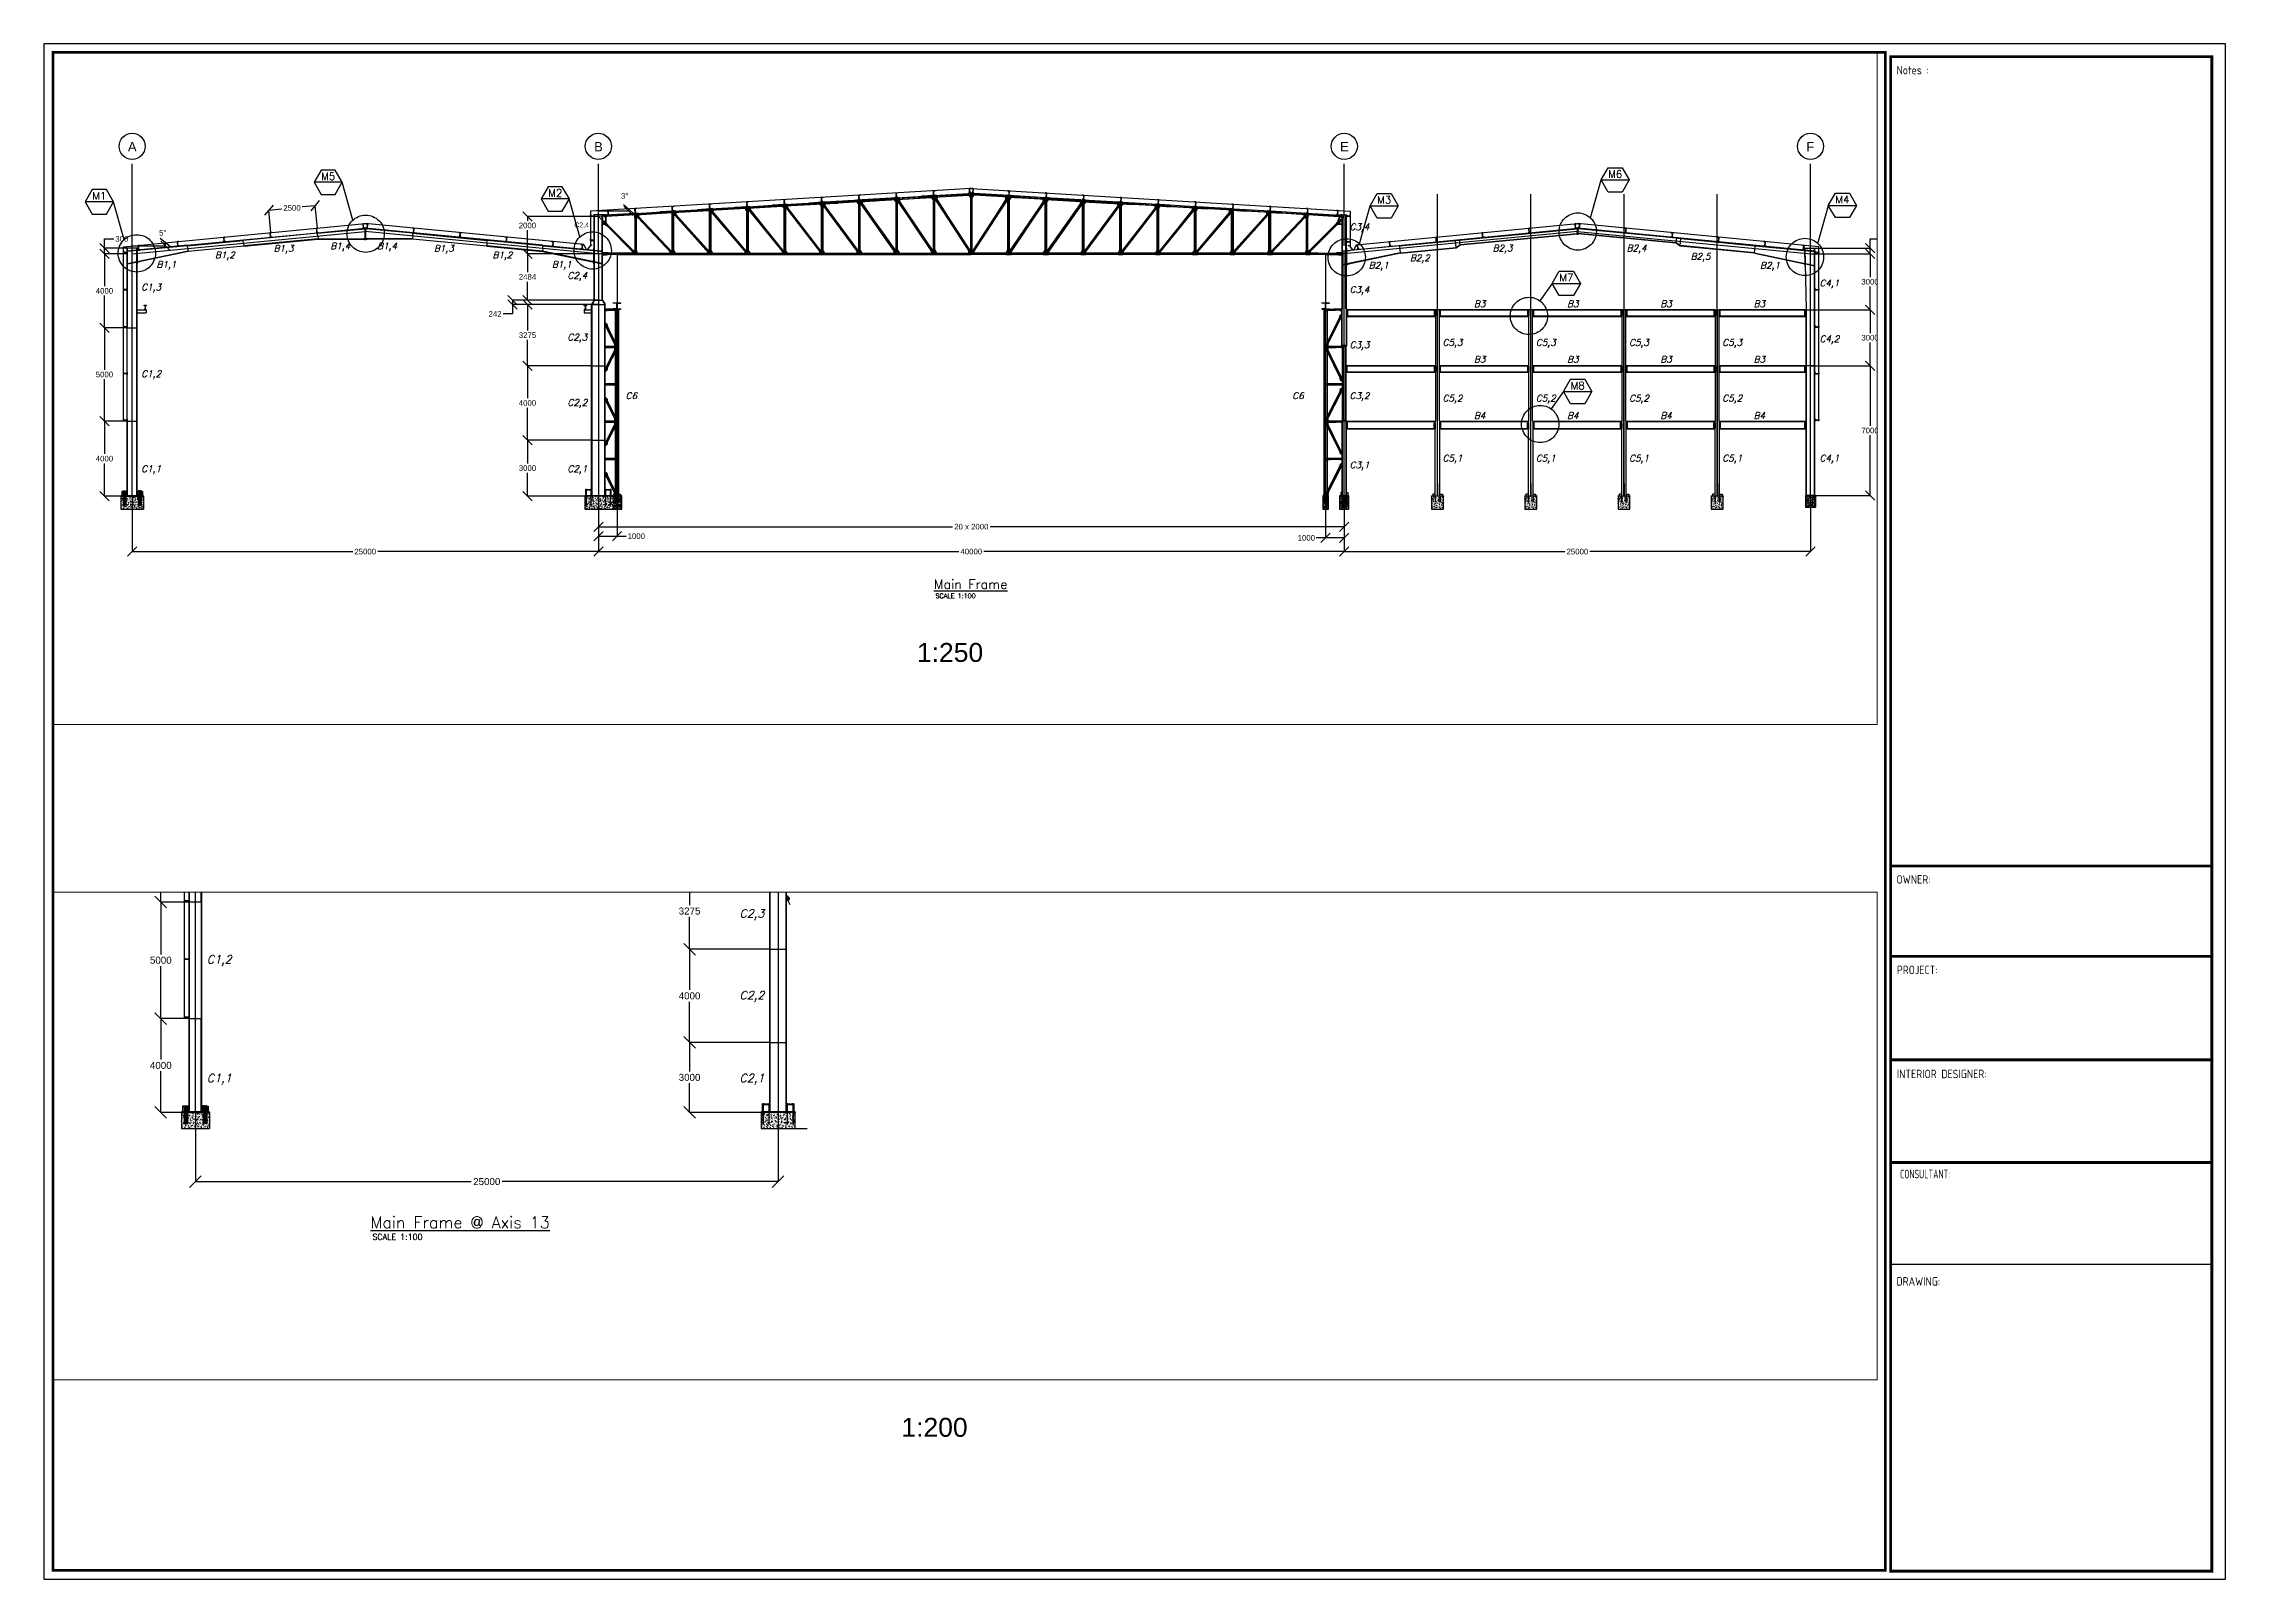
# Paper-space layout 'Layout1' of a CAD drawing. Header units: inches. Extents: x 0 to 47, y 0 to 32.9.
# The model-space entities are those that its viewports show. They can reach past a viewport. Long polylines and large blocks are cut down to what shows.
import ezdxf
from ezdxf.enums import TextEntityAlignment as Align

# ---------------------------------------------------------------- set-up
doc = ezdxf.new("R2010")
doc.units = ezdxf.units.IN
doc.header["$LTSCALE"] = 100
doc.header["$MEASUREMENT"] = 0
for name, pattern in [('CENTER', [2, 1.25, -0.25, 0.25, -0.25]), ('CENTERX2', [4, 2.5, -0.5, 0.5, -0.5]), ('dash line', [30, 12, -18]), ('dash scaled', [15, 12, -3]), ('PHANTOM2', [1.25, 0.625, -0.125, 0.125, -0.125, 0.125, -0.125])]:
    doc.linetypes.add(name, pattern=pattern)
for name, color, linetype in [('axis', 8, 'PHANTOM2'), ('bolt', 1, 'Continuous'), ('corrugated sheet', 6, 'Continuous'), ('dimensions', 10, 'PHANTOM2'), ('layout', 7, 'Continuous'), ('pedestal', 9, 'Continuous'), ('printing page', 7, 'Continuous'), ('purlins', 4, 'Continuous'), ('sections', 3, 'Continuous'), ('text', 3, 'Continuous')]:
    doc.layers.add(name, color=color, linetype=linetype)
doc.layers.add('gusset plate', color=1, linetype='Continuous', lineweight=35)
doc.layers.add('weld', color=2, linetype='Continuous', lineweight=35)
doc.layers.add('viewports', color=7, linetype='Continuous', plot=False)
doc.styles.add('LEROY100', font='simplex.shx')
doc.styles.add('romans', font='romans.shx', dxfattribs={"width": 0.75})
doc.styles.get("Standard").update_dxf_attribs({"font": 'arial.ttf'})
doc.styles.add('T45', font='simplex.shx', dxfattribs={"height": 4.5})
doc.styles.add('TEXT-3', font='ITALICT.shx', dxfattribs={"height": 350})
doc.styles.add('XR-Frame-MB$0$FRAME$0$1', font='ARCHITXT.SHX', dxfattribs={"height": 0.28})
doc.styles.add('XR-Frame-MB$0$X-FRAME$0$banda$0$FTCO-SD-IMH-FRAME-ALIMAN-A0$0$FRAME1-A0(11-01-06)$0$NEW', font='ARIALN.TTF')
doc.styles.add('XR-Frame-MB$0$XR-Frame-Value&Emac-A3$0$XR-Frame-Value-A1$0$Value frame$0$ISO-9', font='iso.shx', dxfattribs={"width": 0.6})
doc.dimstyles.new('Dim_1', dxfattribs={"dimtxt": 300, "dimasz": 500, "dimexe": 0.0625, "dimexo": 0.0625, "dimgap": 100, "dimtad": 0, "dimtih": 1, "dimtoh": 1, "dimdec": 0, "dimzin": 0, "dimdsep": 46, "dimtxsty": 'Standard', "dimblk": 'OBLIQUE', "dimcen": 0.09, "dimclrd": 256, "dimclre": 256, "dimclrt": 256, "dimadec": 0, "dimazin": 0, "dimtm": 1e-09, "dimtfac": 1, "dimtdec": 0, "dimtofl": 0, "dimtmove": 0, "dimatfit": 3, "dimfxl": 1, "dimtfillclr": 256, "dimtolj": 1, "dimtzin": 0, "dimlwe": -1, "dimarcsym": 0})

psp = doc.layouts.get("Layout1")

# ---------------------------------------------------------------- texts
at = {"layer": 'printing page', "ltscale": 2, "style": 'XR-Frame-MB$0$FRAME$0$1'}
for s, height, p in [('Notes :', 0.182, (39.739, 32.29)), ('OWNER:', 0.182, (39.739, 14.924)), ('PROJECT:', 0.182, (39.745, 12.983)), ('INTERIOR DESIGNER:', 0.18195, (39.745, 10.75)), ('DRAWING:', 0.182, (39.737, 6.299))]:
    psp.add_text(s, height=height, dxfattribs=at).set_placement(p)
at = {"layer": 'printing page', "style": 'XR-Frame-MB$0$XR-Frame-Value&Emac-A3$0$XR-Frame-Value-A1$0$Value frame$0$ISO-9', "width": 0.7}
psp.add_text('CONSULTANT:', height=0.18639, dxfattribs=at).set_placement((39.815, 8.6))
at = {"layer": 'printing page', "style": 'XR-Frame-MB$0$X-FRAME$0$banda$0$FTCO-SD-IMH-FRAME-ALIMAN-A0$0$FRAME1-A0(11-01-06)$0$NEW'}
psp.add_text('NOTES:', height=0.000196, dxfattribs=at).set_placement((47.023, 0.032))
at = {"layer": 'text', "ltscale": 0.01}
for s, p in [('1:250', (18.727, 19.682)), ('1:200', (18.394, 3.055))]:
    psp.add_text(s, height=0.4066, dxfattribs=at).set_placement(p)

msp = doc.modelspace()

# ---------------------------------------------------------------- texts
at = {"layer": 'text', "style": 'romans'}
for s, p in [('M5', (1645546.216, 262459.655)), ('M6', (1714562.541, 262578.833)), ('M1', (1633276.216, 261406.628)), ('M2', (1657722.675, 261562.458)), ('M3', (1702172.541, 261194.015)), ('M4', (1726745.538, 261213.164)), ('M7', (1711942.541, 257028.555)), ('M8', (1712548.87, 251230.555))]:
    msp.add_text(s, height=400, dxfattribs=at).set_placement(p, align=Align.MIDDLE)
at = {"layer": 'text', "ltscale": 10}
msp.add_text('C2,4', height=267.2571, dxfattribs=at).set_placement((1658742.365, 259712.465))
at = {"layer": 'text', "linetype": 'Continuous', "style": 'TEXT-3'}
for s, p in [('C3,4', (1700319.438, 259576.561)), ('B1,3', (1642618.926, 258417.233)), ('B1,4', (1645662.441, 258543.854)), ('B1,4', (1648172.982, 258543.854)), ('B1,3', (1651216.497, 258417.233)), ('B2,3', (1707989.397, 258431.6)), ('B2,4', (1715177.754, 258431.6)), ('B1,1', (1636342.172, 257558.615)), ('B1,2', (1639475.31, 258061.218)), ('B1,2', (1654360.113, 258061.218)), ('B1,1', (1657543.251, 257558.615)), ('B2,1', (1701345.111, 257509.008)), ('B2,2', (1703554.372, 257904.403)), ('B2,5', (1718607.063, 257986.778)), ('B2,1', (1722333.142, 257509.008)), ('C2,4', (1658374.92, 256963.6)), ('C4,1', (1725516.879, 256557.558)), ('C1,3', (1635524.832, 256333.516)), ('C3,4', (1700319.438, 256204.593)), ('C2,3', (1658374.92, 253658.513)), ('C3,3', (1700319.438, 253242.388)), ('C4,2', (1725516.879, 253564.53)), ('C1,2', (1635524.832, 251690.118)), ('C2,2', (1658374.92, 250148.644)), ('C6', (1661499.633, 250514.035)), ('C6', (1697242.922, 250514.035)), ('C3,2', (1700319.438, 250514.035)), ('C4,1', (1725516.879, 247162.062)), ('C1,1', (1635524.832, 246594.432)), ('C2,1', (1658374.92, 246594.432)), ('C3,1', (1700319.438, 246798.284)), ('C2,3', (1658374.92, 213091.294)), ('C1,2', (1635524.832, 211122.899)), ('C2,2', (1658374.92, 209581.425)), ('C1,1', (1635524.832, 206027.212)), ('C2,1', (1658374.92, 206027.212))]:
    msp.add_text(s, height=350, dxfattribs=at).set_placement(p)
at = {"layer": 'text', "style": 'T45'}
for s, p in [('%%UMain Frame', (1678028.396, 240323.411)), ('%%UMain Frame @ Axis 13', (1642542.597, 199756.192))]:
    msp.add_text(s, height=500, dxfattribs=at).set_placement(p)
at = {"layer": 'text', "ltscale": 1000, "style": 'LEROY100'}
for p in [(1679190.954, 239954.072), (1643705.155, 199386.853)]:
    msp.add_text('SCALE 1:100', height=250, dxfattribs=at).set_placement(p, align=Align.MIDDLE)
at = {"layer": 'text', "ltscale": 0.3, "char_height": 500, "width": 2636.56185, "attachment_point": 1}
for s, insert in [('A', (1634807.987, 264294.226)), ('B', (1659807.987, 264294.226)), ('E', (1699807.987, 264294.226)), ('F', (1724807.987, 264294.226))]:
    msp.add_mtext(s, dxfattribs=dict(at, insert=insert))

# ---------------------------------------------------------------- blocks, each defined once
blk = doc.blocks.new('_Oblique')
at = {"color": 0, "linetype": 'ByBlock', "lineweight": -2}
blk.add_line((-0.5, -0.5), (0.5, 0.5), dxfattribs=at)
blk = doc.blocks.new('*D792')
at = {"layer": 'Defpoints', "color": 0, "ltscale": 10, "transparency": 16777216}
for p in [(1633550, 258597), (1634764, 258597), (1634764, 258301)]:
    blk.add_point(p, dxfattribs=at)
at = {"layer": 'dimensions', "lineweight": -2, "ltscale": 10, "transparency": 16777216}
for p, q in [((1633550, 258597), (1633550, 259097)), ((1633550, 259097), (1634050, 259097)), ((1633550, 258301), (1633550, 258597))]:
    blk.add_line(p, q, dxfattribs=at)
at = {"layer": 'dimensions', "linetype": 'dash line', "ltscale": 10, "transparency": 16777216}
for p, q in [((1634764, 258597), (1633550, 258597)), ((1634764, 258301), (1633550, 258301))]:
    blk.add_line(p, q, dxfattribs=at)
at = {"layer": 'dimensions', "lineweight": -2, "ltscale": 10, "transparency": 16777216, "xscale": 500, "yscale": 500, "zscale": 500}
for p, rotation in [((1633550, 258597), 90), ((1633550, 258301), 270)]:
    blk.add_blockref('_Oblique', p, dxfattribs=dict(at, rotation=rotation))
at = {"layer": 'dimensions', "ltscale": 10, "transparency": 16777216, "insert": (1634481, 259097), "char_height": 300, "attachment_point": 5}
blk.add_mtext('\\A1;300', dxfattribs=at)
blk = doc.blocks.new('*D793')
at = {"layer": 'Defpoints', "color": 0, "ltscale": 10, "transparency": 16777216}
for p in [(1725034, 252299), (1728228, 252299), (1725034, 245339)]:
    blk.add_point(p, dxfattribs=at)
at = {"layer": 'dimensions', "linetype": 'dash line', "ltscale": 10, "transparency": 16777216}
for p, q in [((1725034, 252299), (1728229, 252299)), ((1725034, 245339), (1728229, 245339))]:
    blk.add_line(p, q, dxfattribs=at)
at = {"layer": 'dimensions', "lineweight": -2, "ltscale": 10, "transparency": 16777216}
for p, q in [((1728228, 252299), (1728228, 249072)), ((1728228, 245339), (1728228, 248565))]:
    blk.add_line(p, q, dxfattribs=at)
at = {"layer": 'dimensions', "lineweight": -2, "ltscale": 10, "transparency": 16777216, "xscale": 500, "yscale": 500, "zscale": 500}
for p, rotation in [((1728228, 252299), 90), ((1728228, 245339), 270)]:
    blk.add_blockref('_Oblique', p, dxfattribs=dict(at, rotation=rotation))
at = {"layer": 'dimensions', "ltscale": 10, "transparency": 16777216, "insert": (1728228, 248819), "char_height": 300, "attachment_point": 5}
blk.add_mtext('\\A1;7000', dxfattribs=at)
blk = doc.blocks.new('*D794')
at = {"layer": 'Defpoints', "color": 0, "ltscale": 10, "transparency": 16777216}
for p in [(1725274, 255299), (1728228, 255299), (1725034, 252299)]:
    blk.add_point(p, dxfattribs=at)
at = {"layer": 'dimensions', "linetype": 'dash line', "ltscale": 10, "transparency": 16777216}
for p, q in [((1725274, 255299), (1728229, 255299)), ((1725034, 252299), (1728229, 252299))]:
    blk.add_line(p, q, dxfattribs=at)
at = {"layer": 'dimensions', "lineweight": -2, "ltscale": 10, "transparency": 16777216}
for p, q in [((1728228, 255299), (1728228, 254052)), ((1728228, 252299), (1728228, 253545))]:
    blk.add_line(p, q, dxfattribs=at)
at = {"layer": 'dimensions', "lineweight": -2, "ltscale": 10, "transparency": 16777216, "xscale": 500, "yscale": 500, "zscale": 500}
for p, rotation in [((1728228, 255299), 90), ((1728228, 252299), 270)]:
    blk.add_blockref('_Oblique', p, dxfattribs=dict(at, rotation=rotation))
at = {"layer": 'dimensions', "ltscale": 10, "transparency": 16777216, "insert": (1728228, 253799), "char_height": 300, "attachment_point": 5}
blk.add_mtext('\\A1;3000', dxfattribs=at)
blk = doc.blocks.new('*D795')
at = {"layer": 'Defpoints', "color": 0, "ltscale": 10, "transparency": 16777216}
for p in [(1725034, 258299), (1728228, 258299), (1725274, 255299)]:
    blk.add_point(p, dxfattribs=at)
at = {"layer": 'dimensions', "linetype": 'dash line', "ltscale": 10, "transparency": 16777216}
for p, q in [((1725034, 258299), (1728228, 258299)), ((1725274, 255299), (1728228, 255299))]:
    blk.add_line(p, q, dxfattribs=at)
at = {"layer": 'dimensions', "lineweight": -2, "ltscale": 10, "transparency": 16777216}
for p, q in [((1728228, 258299), (1728228, 257052)), ((1728228, 255299), (1728228, 256545))]:
    blk.add_line(p, q, dxfattribs=at)
at = {"layer": 'dimensions', "lineweight": -2, "ltscale": 10, "transparency": 16777216, "xscale": 500, "yscale": 500, "zscale": 500}
for p, rotation in [((1728228, 258299), 90), ((1728228, 255299), 270)]:
    blk.add_blockref('_Oblique', p, dxfattribs=dict(at, rotation=rotation))
at = {"layer": 'dimensions', "ltscale": 10, "transparency": 16777216, "insert": (1728228, 256799), "char_height": 300, "attachment_point": 5}
blk.add_mtext('\\A1;3000', dxfattribs=at)
blk = doc.blocks.new('*D796')
at = {"layer": 'Defpoints', "color": 0, "ltscale": 10, "transparency": 16777216}
for p in [(1725034, 258601), (1725034, 258299), (1728228, 258601)]:
    blk.add_point(p, dxfattribs=at)
at = {"layer": 'dimensions', "lineweight": -2, "ltscale": 10, "transparency": 16777216}
for p, q in [((1728228, 258601), (1728228, 259101)), ((1728228, 259101), (1728728, 259101)), ((1728228, 258299), (1728228, 258601))]:
    blk.add_line(p, q, dxfattribs=at)
at = {"layer": 'dimensions', "linetype": 'dash line', "ltscale": 10, "transparency": 16777216}
for p, q in [((1725034, 258601), (1728228, 258601)), ((1725034, 258299), (1728228, 258299))]:
    blk.add_line(p, q, dxfattribs=at)
at = {"layer": 'dimensions', "lineweight": -2, "ltscale": 10, "transparency": 16777216, "xscale": 500, "yscale": 500, "zscale": 500}
for p, rotation in [((1728228, 258601), 90), ((1728228, 258299), 270)]:
    blk.add_blockref('_Oblique', p, dxfattribs=dict(at, rotation=rotation))
at = {"layer": 'dimensions', "ltscale": 10, "transparency": 16777216, "insert": (1729159, 259101), "char_height": 300, "attachment_point": 5}
blk.add_mtext('\\A1;310', dxfattribs=at)
blk = doc.blocks.new('*D797')
at = {"layer": 'Defpoints', "color": 0, "ltscale": 10, "transparency": 16777216}
for p in [(1635034, 245319), (1660034, 245319), (1660034, 242325)]:
    blk.add_point(p, dxfattribs=at)
at = {"layer": 'dimensions', "linetype": 'dash line', "ltscale": 10, "transparency": 16777216}
for p, q in [((1635034, 245319), (1635034, 242325)), ((1660034, 245319), (1660034, 242325))]:
    blk.add_line(p, q, dxfattribs=at)
at = {"layer": 'dimensions', "lineweight": -2, "ltscale": 10, "transparency": 16777216}
for p, q in [((1635034, 242325), (1646868, 242325)), ((1660034, 242325), (1648201, 242325))]:
    blk.add_line(p, q, dxfattribs=at)
at = {"layer": 'dimensions', "lineweight": -2, "ltscale": 10, "transparency": 16777216, "xscale": 500, "yscale": 500, "zscale": 500, "rotation": 180}
blk.add_blockref('_Oblique', (1635034, 242325), dxfattribs=at)
at = {"layer": 'dimensions', "lineweight": -2, "ltscale": 10, "transparency": 16777216, "xscale": 500, "yscale": 500, "zscale": 500}
blk.add_blockref('_Oblique', (1660034, 242325), dxfattribs=at)
at = {"layer": 'dimensions', "ltscale": 10, "transparency": 16777216, "insert": (1647534, 242325), "char_height": 300, "attachment_point": 5}
blk.add_mtext('\\A1;25000', dxfattribs=at)
blk = doc.blocks.new('*D798')
at = {"layer": 'Defpoints', "color": 0, "ltscale": 10, "transparency": 16777216}
for p in [(1660034, 245319), (1700034, 245319), (1700034, 242325)]:
    blk.add_point(p, dxfattribs=at)
at = {"layer": 'dimensions', "linetype": 'dash line', "ltscale": 10, "transparency": 16777216}
for p, q in [((1660034, 245319), (1660034, 242325)), ((1700034, 245319), (1700034, 242325))]:
    blk.add_line(p, q, dxfattribs=at)
at = {"layer": 'dimensions', "lineweight": -2, "ltscale": 10, "transparency": 16777216}
for p, q in [((1660034, 242325), (1679364, 242325)), ((1700034, 242325), (1680704, 242325))]:
    blk.add_line(p, q, dxfattribs=at)
at = {"layer": 'dimensions', "lineweight": -2, "ltscale": 10, "transparency": 16777216, "xscale": 500, "yscale": 500, "zscale": 500, "rotation": 180}
blk.add_blockref('_Oblique', (1660034, 242325), dxfattribs=at)
at = {"layer": 'dimensions', "lineweight": -2, "ltscale": 10, "transparency": 16777216, "xscale": 500, "yscale": 500, "zscale": 500}
blk.add_blockref('_Oblique', (1700034, 242325), dxfattribs=at)
at = {"layer": 'dimensions', "ltscale": 10, "transparency": 16777216, "insert": (1680034, 242325), "char_height": 300, "attachment_point": 5}
blk.add_mtext('\\A1;40000', dxfattribs=at)
blk = doc.blocks.new('*D799')
at = {"layer": 'Defpoints', "color": 0, "ltscale": 10, "transparency": 16777216}
for p in [(1700034, 245299), (1725034, 245339), (1725034, 242325)]:
    blk.add_point(p, dxfattribs=at)
at = {"layer": 'dimensions', "linetype": 'dash line', "ltscale": 10, "transparency": 16777216}
for p, q in [((1700034, 245299), (1700034, 242325)), ((1725034, 245339), (1725034, 242325))]:
    blk.add_line(p, q, dxfattribs=at)
at = {"layer": 'dimensions', "lineweight": -2, "ltscale": 10, "transparency": 16777216}
for p, q in [((1700034, 242325), (1711868, 242325)), ((1725034, 242325), (1713201, 242325))]:
    blk.add_line(p, q, dxfattribs=at)
at = {"layer": 'dimensions', "lineweight": -2, "ltscale": 10, "transparency": 16777216, "xscale": 500, "yscale": 500, "zscale": 500, "rotation": 180}
blk.add_blockref('_Oblique', (1700034, 242325), dxfattribs=at)
at = {"layer": 'dimensions', "lineweight": -2, "ltscale": 10, "transparency": 16777216, "xscale": 500, "yscale": 500, "zscale": 500}
blk.add_blockref('_Oblique', (1725034, 242325), dxfattribs=at)
at = {"layer": 'dimensions', "ltscale": 10, "transparency": 16777216, "insert": (1712534, 242325), "char_height": 300, "attachment_point": 5}
blk.add_mtext('\\A1;25000', dxfattribs=at)
blk = doc.blocks.new('*D800')
at = {"layer": 'Defpoints', "color": 0, "ltscale": 10, "transparency": 16777216}
for p in [(1699034, 245299), (1700034, 245299), (1699034, 243061)]:
    blk.add_point(p, dxfattribs=at)
at = {"layer": 'dimensions', "linetype": 'dash line', "ltscale": 10, "transparency": 16777216}
for p, q in [((1699034, 245299), (1699034, 243061)), ((1700034, 245299), (1700034, 243061))]:
    blk.add_line(p, q, dxfattribs=at)
at = {"layer": 'dimensions', "lineweight": -2, "ltscale": 10, "transparency": 16777216}
for p, q in [((1699034, 243061), (1698534, 243061)), ((1700034, 243061), (1699034, 243061))]:
    blk.add_line(p, q, dxfattribs=at)
at = {"layer": 'dimensions', "lineweight": -2, "ltscale": 10, "transparency": 16777216, "xscale": 500, "yscale": 500, "zscale": 500, "rotation": 180}
blk.add_blockref('_Oblique', (1699034, 243061), dxfattribs=at)
at = {"layer": 'dimensions', "lineweight": -2, "ltscale": 10, "transparency": 16777216, "xscale": 500, "yscale": 500, "zscale": 500}
blk.add_blockref('_Oblique', (1700034, 243061), dxfattribs=at)
at = {"layer": 'dimensions', "ltscale": 10, "transparency": 16777216, "insert": (1698001, 243061), "char_height": 300, "attachment_point": 5}
blk.add_mtext('\\A1;1000', dxfattribs=at)
blk = doc.blocks.new('*D801')
at = {"layer": 'Defpoints', "color": 0, "ltscale": 10, "transparency": 16777216}
for p in [(1660034, 245299), (1661034, 245299), (1661034, 243155)]:
    blk.add_point(p, dxfattribs=at)
at = {"layer": 'dimensions', "linetype": 'dash line', "ltscale": 10, "transparency": 16777216}
for p, q in [((1660034, 245299), (1660034, 243155)), ((1661034, 245299), (1661034, 243155))]:
    blk.add_line(p, q, dxfattribs=at)
at = {"layer": 'dimensions', "lineweight": -2, "ltscale": 10, "transparency": 16777216}
for p, q in [((1660034, 243155), (1661034, 243155)), ((1661034, 243155), (1661534, 243155))]:
    blk.add_line(p, q, dxfattribs=at)
at = {"layer": 'dimensions', "lineweight": -2, "ltscale": 10, "transparency": 16777216, "xscale": 500, "yscale": 500, "zscale": 500, "rotation": 180}
blk.add_blockref('_Oblique', (1660034, 243155), dxfattribs=at)
at = {"layer": 'dimensions', "lineweight": -2, "ltscale": 10, "transparency": 16777216, "xscale": 500, "yscale": 500, "zscale": 500}
blk.add_blockref('_Oblique', (1661034, 243155), dxfattribs=at)
at = {"layer": 'dimensions', "ltscale": 10, "transparency": 16777216, "insert": (1662068, 243155), "char_height": 300, "attachment_point": 5}
blk.add_mtext('\\A1;1000', dxfattribs=at)
blk = doc.blocks.new('*D802')
at = {"layer": 'Defpoints', "color": 0, "ltscale": 10, "transparency": 16777216}
for p in [(1680034, 261806), (1659614, 260581), (1660034, 260606), (1660436, 260606), (1661654, 260638)]:
    blk.add_point(p, dxfattribs=at)
at = {"layer": 'dimensions', "linetype": 'dash line', "ltscale": 10, "transparency": 16777216}
blk.add_line((1660436, 260606), (1661654, 260606), dxfattribs=at)
at = {"layer": 'dimensions', "lineweight": -2, "ltscale": 10, "transparency": 16777216}
blk.add_arc((1660034, 260606), 1620, 0, 3.43363, dxfattribs=at)
at = {"layer": 'dimensions', "lineweight": -2, "ltscale": 10, "transparency": 16777216, "xscale": 500, "yscale": 500, "zscale": 500}
for p, rotation in [((1661651, 260703), 93.4336303618463), ((1661654, 260606), 270.000000000002)]:
    blk.add_blockref('_Oblique', p, dxfattribs=dict(at, rotation=rotation))
at = {"layer": 'dimensions', "ltscale": 10, "transparency": 16777216, "insert": (1661445, 261402), "char_height": 300, "attachment_point": 5}
blk.add_mtext('\\A1;3°', dxfattribs=at)
blk = doc.blocks.new('*D803')
at = {"layer": 'Defpoints', "color": 0, "ltscale": 10, "transparency": 16777216}
for p in [(1644851, 260881), (1644967, 259674), (1642479, 259435)]:
    blk.add_point(p, dxfattribs=at)
at = {"layer": 'dimensions', "lineweight": -2, "ltscale": 10, "transparency": 16777216}
for p, q in [((1642363, 260642), (1643057, 260708)), ((1644851, 260881), (1644157, 260814))]:
    blk.add_line(p, q, dxfattribs=at)
at = {"layer": 'dimensions', "linetype": 'dash line', "ltscale": 10, "transparency": 16777216}
for p, q in [((1642479, 259435), (1642363, 260642)), ((1644967, 259674), (1644851, 260881))]:
    blk.add_line(p, q, dxfattribs=at)
at = {"layer": 'dimensions', "lineweight": -2, "ltscale": 10, "transparency": 16777216, "xscale": 500, "yscale": 500, "zscale": 500}
for p, rotation in [((1642363, 260642), 185.4835904444585), ((1644851, 260881), 5.483590444458548)]:
    blk.add_blockref('_Oblique', p, dxfattribs=dict(at, rotation=rotation))
at = {"layer": 'dimensions', "ltscale": 10, "transparency": 16777216, "insert": (1643607, 260761), "char_height": 300, "attachment_point": 5}
blk.add_mtext('\\A1;2500', dxfattribs=at)
blk = doc.blocks.new('*D804')
at = {"layer": 'Defpoints', "color": 0, "ltscale": 10, "transparency": 16777216}
for p in [(1656233, 248299), (1659674, 248299), (1659674, 245299)]:
    blk.add_point(p, dxfattribs=at)
at = {"layer": 'dimensions', "linetype": 'dash line', "ltscale": 10, "transparency": 16777216}
for p, q in [((1659674, 248299), (1656232, 248299)), ((1659674, 245299), (1656232, 245299))]:
    blk.add_line(p, q, dxfattribs=at)
at = {"layer": 'dimensions', "lineweight": -2, "ltscale": 10, "transparency": 16777216}
for p, q in [((1656233, 248299), (1656233, 247052)), ((1656233, 245299), (1656233, 246545))]:
    blk.add_line(p, q, dxfattribs=at)
at = {"layer": 'dimensions', "lineweight": -2, "ltscale": 10, "transparency": 16777216, "xscale": 500, "yscale": 500, "zscale": 500}
for p, rotation in [((1656233, 248299), 90), ((1656233, 245299), 270)]:
    blk.add_blockref('_Oblique', p, dxfattribs=dict(at, rotation=rotation))
at = {"layer": 'dimensions', "ltscale": 10, "transparency": 16777216, "insert": (1656233, 246799), "char_height": 300, "attachment_point": 5}
blk.add_mtext('\\A1;3000', dxfattribs=at)
blk = doc.blocks.new('*D805')
at = {"layer": 'Defpoints', "color": 0, "ltscale": 10, "transparency": 16777216}
for p in [(1656233, 252299), (1659674, 252299), (1659674, 248299)]:
    blk.add_point(p, dxfattribs=at)
at = {"layer": 'dimensions', "linetype": 'dash line', "ltscale": 10, "transparency": 16777216}
for p, q in [((1659674, 252299), (1656232, 252299)), ((1659674, 248299), (1656232, 248299))]:
    blk.add_line(p, q, dxfattribs=at)
at = {"layer": 'dimensions', "lineweight": -2, "ltscale": 10, "transparency": 16777216}
for p, q in [((1656233, 252299), (1656233, 250552)), ((1656233, 248299), (1656233, 250045))]:
    blk.add_line(p, q, dxfattribs=at)
at = {"layer": 'dimensions', "lineweight": -2, "ltscale": 10, "transparency": 16777216, "xscale": 500, "yscale": 500, "zscale": 500}
for p, rotation in [((1656233, 252299), 90), ((1656233, 248299), 270)]:
    blk.add_blockref('_Oblique', p, dxfattribs=dict(at, rotation=rotation))
at = {"layer": 'dimensions', "ltscale": 10, "transparency": 16777216, "insert": (1656233, 250299), "char_height": 300, "attachment_point": 5}
blk.add_mtext('\\A1;4000', dxfattribs=at)
blk = doc.blocks.new('*D806')
at = {"layer": 'Defpoints', "color": 0, "ltscale": 10, "transparency": 16777216}
for p in [(1656233, 255574), (1660034, 255574), (1659674, 252299)]:
    blk.add_point(p, dxfattribs=at)
at = {"layer": 'dimensions', "linetype": 'dash line', "ltscale": 10, "transparency": 16777216}
for p, q in [((1660034, 255574), (1656232, 255574)), ((1659674, 252299), (1656232, 252299))]:
    blk.add_line(p, q, dxfattribs=at)
at = {"layer": 'dimensions', "lineweight": -2, "ltscale": 10, "transparency": 16777216}
for p, q in [((1656233, 255574), (1656233, 254189)), ((1656233, 252299), (1656233, 253683))]:
    blk.add_line(p, q, dxfattribs=at)
at = {"layer": 'dimensions', "lineweight": -2, "ltscale": 10, "transparency": 16777216, "xscale": 500, "yscale": 500, "zscale": 500}
for p, rotation in [((1656233, 255574), 90), ((1656233, 252299), 270)]:
    blk.add_blockref('_Oblique', p, dxfattribs=dict(at, rotation=rotation))
at = {"layer": 'dimensions', "ltscale": 10, "transparency": 16777216, "insert": (1656233, 253936), "char_height": 300, "attachment_point": 5}
blk.add_mtext('\\A1;3275', dxfattribs=at)
blk = doc.blocks.new('*D807')
at = {"layer": 'Defpoints', "color": 0, "ltscale": 10, "transparency": 16777216}
for p in [(1660034, 255816), (1655426, 255574), (1660034, 255574)]:
    blk.add_point(p, dxfattribs=at)
at = {"layer": 'dimensions', "linetype": 'dash line', "ltscale": 10, "transparency": 16777216}
for p, q in [((1660034, 255816), (1655426, 255816)), ((1660034, 255574), (1655426, 255574))]:
    blk.add_line(p, q, dxfattribs=at)
at = {"layer": 'dimensions', "lineweight": -2, "ltscale": 10, "transparency": 16777216}
for p, q in [((1655426, 255816), (1655426, 255574)), ((1655426, 255074), (1654926, 255074)), ((1655426, 255574), (1655426, 255074))]:
    blk.add_line(p, q, dxfattribs=at)
at = {"layer": 'dimensions', "lineweight": -2, "ltscale": 10, "transparency": 16777216, "xscale": 500, "yscale": 500, "zscale": 500}
for p, rotation in [((1655426, 255816), 90), ((1655426, 255574), 270)]:
    blk.add_blockref('_Oblique', p, dxfattribs=dict(at, rotation=rotation))
at = {"layer": 'dimensions', "ltscale": 10, "transparency": 16777216, "insert": (1654494, 255074), "char_height": 300, "attachment_point": 5}
blk.add_mtext('\\A1;242', dxfattribs=at)
blk = doc.blocks.new('*D808')
at = {"layer": 'Defpoints', "color": 0, "ltscale": 10, "transparency": 16777216}
for p in [(1656233, 258301), (1660034, 258301), (1660034, 255816)]:
    blk.add_point(p, dxfattribs=at)
at = {"layer": 'dimensions', "linetype": 'dash line', "ltscale": 10, "transparency": 16777216}
for p, q in [((1660034, 258301), (1656232, 258301)), ((1660034, 255816), (1656232, 255816))]:
    blk.add_line(p, q, dxfattribs=at)
at = {"layer": 'dimensions', "lineweight": -2, "ltscale": 10, "transparency": 16777216}
for p, q in [((1656233, 258301), (1656233, 257312)), ((1656233, 255816), (1656233, 256805))]:
    blk.add_line(p, q, dxfattribs=at)
at = {"layer": 'dimensions', "lineweight": -2, "ltscale": 10, "transparency": 16777216, "xscale": 500, "yscale": 500, "zscale": 500}
for p, rotation in [((1656233, 258301), 90), ((1656233, 255816), 270)]:
    blk.add_blockref('_Oblique', p, dxfattribs=dict(at, rotation=rotation))
at = {"layer": 'dimensions', "ltscale": 10, "transparency": 16777216, "insert": (1656233, 257058), "char_height": 300, "attachment_point": 5}
blk.add_mtext('\\A1;2484', dxfattribs=at)
blk = doc.blocks.new('*D809')
at = {"layer": 'Defpoints', "color": 0, "ltscale": 10, "transparency": 16777216}
for p in [(1656232, 260301), (1660034, 260301), (1660034, 258301)]:
    blk.add_point(p, dxfattribs=at)
at = {"layer": 'dimensions', "linetype": 'dash line', "ltscale": 10, "transparency": 16777216}
for p, q in [((1660034, 260301), (1656232, 260301)), ((1660034, 258301), (1656232, 258301))]:
    blk.add_line(p, q, dxfattribs=at)
at = {"layer": 'dimensions', "lineweight": -2, "ltscale": 10, "transparency": 16777216}
for p, q in [((1656232, 260301), (1656232, 260073)), ((1656232, 258301), (1656232, 259566))]:
    blk.add_line(p, q, dxfattribs=at)
at = {"layer": 'dimensions', "lineweight": -2, "ltscale": 10, "transparency": 16777216, "xscale": 500, "yscale": 500, "zscale": 500}
for p, rotation in [((1656232, 260301), 90), ((1656232, 258301), 270)]:
    blk.add_blockref('_Oblique', p, dxfattribs=dict(at, rotation=rotation))
at = {"layer": 'dimensions', "ltscale": 10, "transparency": 16777216, "insert": (1656232, 259820), "char_height": 300, "attachment_point": 5}
blk.add_mtext('\\A1;2000', dxfattribs=at)
blk = doc.blocks.new('*D850')
at = {"layer": 'Defpoints', "color": 0, "ltscale": 10, "transparency": 16777216}
for p in [(1633550, 249325), (1634764, 249325), (1634764, 245299)]:
    blk.add_point(p, dxfattribs=at)
at = {"layer": 'dimensions', "linetype": 'dash line', "ltscale": 10, "transparency": 16777216}
for p, q in [((1634764, 249325), (1633550, 249325)), ((1634764, 245299), (1633550, 245299))]:
    blk.add_line(p, q, dxfattribs=at)
at = {"layer": 'dimensions', "lineweight": -2, "ltscale": 10, "transparency": 16777216}
for p, q in [((1633550, 249325), (1633550, 247565)), ((1633550, 245299), (1633550, 247059))]:
    blk.add_line(p, q, dxfattribs=at)
at = {"layer": 'dimensions', "lineweight": -2, "ltscale": 10, "transparency": 16777216, "xscale": 500, "yscale": 500, "zscale": 500}
for p, rotation in [((1633550, 249325), 90), ((1633550, 245299), 270)]:
    blk.add_blockref('_Oblique', p, dxfattribs=dict(at, rotation=rotation))
at = {"layer": 'dimensions', "ltscale": 10, "transparency": 16777216, "insert": (1633550, 247312), "char_height": 300, "attachment_point": 5}
blk.add_mtext('\\A1;4000', dxfattribs=at)
blk = doc.blocks.new('*D851')
at = {"layer": 'Defpoints', "color": 0, "ltscale": 10, "transparency": 16777216}
for p in [(1633550, 254325), (1634764, 254325), (1634764, 249325)]:
    blk.add_point(p, dxfattribs=at)
at = {"layer": 'dimensions', "linetype": 'dash line', "ltscale": 10, "transparency": 16777216}
for p, q in [((1634764, 254325), (1633550, 254325)), ((1634764, 249325), (1633550, 249325))]:
    blk.add_line(p, q, dxfattribs=at)
at = {"layer": 'dimensions', "lineweight": -2, "ltscale": 10, "transparency": 16777216}
for p, q in [((1633550, 254325), (1633550, 252079)), ((1633550, 249325), (1633550, 251572))]:
    blk.add_line(p, q, dxfattribs=at)
at = {"layer": 'dimensions', "lineweight": -2, "ltscale": 10, "transparency": 16777216, "xscale": 500, "yscale": 500, "zscale": 500}
for p, rotation in [((1633550, 254325), 90), ((1633550, 249325), 270)]:
    blk.add_blockref('_Oblique', p, dxfattribs=dict(at, rotation=rotation))
at = {"layer": 'dimensions', "ltscale": 10, "transparency": 16777216, "insert": (1633550, 251825), "char_height": 300, "attachment_point": 5}
blk.add_mtext('\\A1;5000', dxfattribs=at)
blk = doc.blocks.new('*D852')
at = {"layer": 'Defpoints', "color": 0, "ltscale": 10, "transparency": 16777216}
for p in [(1633550, 258301), (1634764, 258301), (1634764, 254325)]:
    blk.add_point(p, dxfattribs=at)
at = {"layer": 'dimensions', "linetype": 'dash line', "ltscale": 10, "transparency": 16777216}
for p, q in [((1634764, 258301), (1633550, 258301)), ((1634764, 254325), (1633550, 254325))]:
    blk.add_line(p, q, dxfattribs=at)
at = {"layer": 'dimensions', "lineweight": -2, "ltscale": 10, "transparency": 16777216}
for p, q in [((1633550, 258301), (1633550, 256566)), ((1633550, 254325), (1633550, 256060))]:
    blk.add_line(p, q, dxfattribs=at)
at = {"layer": 'dimensions', "lineweight": -2, "ltscale": 10, "transparency": 16777216, "xscale": 500, "yscale": 500, "zscale": 500}
for p, rotation in [((1633550, 258301), 90), ((1633550, 254325), 270)]:
    blk.add_blockref('_Oblique', p, dxfattribs=dict(at, rotation=rotation))
at = {"layer": 'dimensions', "ltscale": 10, "transparency": 16777216, "insert": (1633550, 256313), "char_height": 300, "attachment_point": 5}
blk.add_mtext('\\A1;4000', dxfattribs=at)
blk = doc.blocks.new('*D853')
at = {"layer": 'Defpoints', "color": 0, "ltscale": 10, "transparency": 16777216}
for p in [(1647534, 259923), (1634564, 258678), (1635034, 258722), (1635281, 258722), (1636822, 258780)]:
    blk.add_point(p, dxfattribs=at)
at = {"layer": 'dimensions', "linetype": 'dash line', "ltscale": 10, "transparency": 16777216}
blk.add_line((1635281, 258722), (1636823, 258722), dxfattribs=at)
at = {"layer": 'dimensions', "lineweight": -2, "ltscale": 10, "transparency": 16777216}
blk.add_arc((1635027, 258722), 1796, 0, 5.48359, dxfattribs=at)
at = {"layer": 'dimensions', "lineweight": -2, "ltscale": 10, "transparency": 16777216, "xscale": 500, "yscale": 500, "zscale": 500}
for p, rotation in [((1636815, 258894), 95.48359044446731), ((1636823, 258722), 270.0000000000118)]:
    blk.add_blockref('_Oblique', p, dxfattribs=dict(at, rotation=rotation))
at = {"layer": 'dimensions', "ltscale": 10, "transparency": 16777216, "insert": (1636679, 259426), "char_height": 300, "attachment_point": 5}
blk.add_mtext('\\A1;5°', dxfattribs=at)
blk = doc.blocks.new('*U871')
at = {"layer": 'purlins', "ltscale": 10}
h = blk.add_hatch(color=256, dxfattribs=at)
h.dxf.hatch_style = 1
h.paths.add_polyline_path([(124, -228), (129, -228), (129, -218), (124, -218)])
for p, q in [((124, -1), (54, -1)), ((54, -1), (54, -21)), ((54, -21), (56, -21)), ((54, -251), (54, -231)), ((54, -231), (56, -231)), ((124, -251), (54, -251)), ((56, -21), (56, -3)), ((56, -3), (122, -3)), ((56, -231), (56, -249)), ((56, -249), (122, -249)), ((122, -249), (122, -3)), ((124, -1), (124, -251)), ((129, -201), (124, -201)), ((129, -218), (124, -218)), ((129, -228), (124, -228)), ((124, -251), (174, -251)), ((129, -246), (129, -201)), ((174, -246), (129, -246)), ((174, -251), (174, -246))]:
    blk.add_line(p, q, dxfattribs=at)
blk = doc.blocks.new('*U872')
at = {"layer": 'sections', "color": 0, "linetype": 'ByBlock', "lineweight": -2, "transparency": 16777216, "rotation": 354.5164095555347}
for p in [(1647534, 259923), (1650023, 259684), (1652511, 259445), (1655000, 259206), (1657489, 258968)]:
    blk.add_blockref('*U871', p, dxfattribs=at)
blk = doc.blocks.new('*U873')
at = {"layer": 'purlins', "ltscale": 10}
h = blk.add_hatch(color=256, dxfattribs=at)
h.dxf.hatch_style = 1
h.paths.add_polyline_path([(124, -228), (129, -228), (129, -218), (124, -218)])
for p, q in [((124, -1), (54, -1)), ((54, -1), (54, -21)), ((54, -21), (56, -21)), ((54, -251), (54, -231)), ((54, -231), (56, -231)), ((124, -251), (54, -251)), ((56, -21), (56, -3)), ((56, -3), (122, -3)), ((56, -231), (56, -249)), ((56, -249), (122, -249)), ((122, -249), (122, -3)), ((124, -1), (124, -251)), ((129, -201), (124, -201)), ((129, -218), (124, -218)), ((129, -228), (124, -228)), ((124, -251), (174, -251)), ((129, -246), (129, -201)), ((174, -246), (129, -246)), ((174, -251), (174, -246))]:
    blk.add_line(p, q, dxfattribs=at)
blk = doc.blocks.new('*U874')
at = {"layer": 'sections', "color": 0, "linetype": 'ByBlock', "lineweight": -2, "transparency": 16777216, "rotation": 354.5164095555347}
for p in [(1647534, 259923), (1650023, 259684), (1652511, 259445), (1655000, 259206), (1657489, 258968)]:
    blk.add_blockref('*U873', p, dxfattribs=at)
blk = doc.blocks.new('*U875')
at = {"layer": 'purlins', "ltscale": 10}
h = blk.add_hatch(color=256, dxfattribs=at)
h.dxf.hatch_style = 1
h.paths.add_polyline_path([(124, -228), (129, -228), (129, -218), (124, -218)])
for p, q in [((124, -1), (54, -1)), ((54, -1), (54, -21)), ((54, -21), (56, -21)), ((54, -251), (54, -231)), ((54, -231), (56, -231)), ((124, -251), (54, -251)), ((56, -21), (56, -3)), ((56, -3), (122, -3)), ((56, -231), (56, -249)), ((56, -249), (122, -249)), ((122, -249), (122, -3)), ((124, -1), (124, -251)), ((129, -201), (124, -201)), ((129, -218), (124, -218)), ((129, -228), (124, -228)), ((124, -251), (174, -251)), ((129, -246), (129, -201)), ((174, -246), (129, -246)), ((174, -251), (174, -246))]:
    blk.add_line(p, q, dxfattribs=at)
blk = doc.blocks.new('*U876')
at = {"layer": 'sections', "color": 0, "linetype": 'ByBlock', "lineweight": -2, "transparency": 16777216, "rotation": 354.5164095555347}
for p in [(1647534, 259923), (1650023, 259684), (1652511, 259445), (1655000, 259206), (1657489, 258968)]:
    blk.add_blockref('*U875', p, dxfattribs=at)
blk = doc.blocks.new('*U877')
at = {"layer": 'purlins', "ltscale": 10}
h = blk.add_hatch(color=256, dxfattribs=at)
h.dxf.hatch_style = 1
h.paths.add_polyline_path([(124, -228), (129, -228), (129, -218), (124, -218)])
for p, q in [((124, -1), (54, -1)), ((54, -1), (54, -21)), ((54, -21), (56, -21)), ((54, -251), (54, -231)), ((54, -231), (56, -231)), ((124, -251), (54, -251)), ((56, -21), (56, -3)), ((56, -3), (122, -3)), ((56, -231), (56, -249)), ((56, -249), (122, -249)), ((122, -249), (122, -3)), ((124, -1), (124, -251)), ((129, -201), (124, -201)), ((129, -218), (124, -218)), ((129, -228), (124, -228)), ((124, -251), (174, -251)), ((129, -246), (129, -201)), ((174, -246), (129, -246)), ((174, -251), (174, -246))]:
    blk.add_line(p, q, dxfattribs=at)
blk = doc.blocks.new('*U878')
at = {"layer": 'sections', "color": 0, "linetype": 'ByBlock', "lineweight": -2, "transparency": 16777216, "rotation": 354.5164095555347}
for p in [(1647534, 259923), (1650023, 259684), (1652511, 259445), (1655000, 259206), (1657489, 258968)]:
    blk.add_blockref('*U877', p, dxfattribs=at)
blk = doc.blocks.new('*D1038')
at = {"layer": 'Defpoints', "color": 0, "ltscale": 0.01, "transparency": 16777216}
for p in [(1660034, 245299), (1700034, 245299), (1700034, 243663)]:
    blk.add_point(p, dxfattribs=at)
at = {"layer": 'dimensions', "linetype": 'dash line', "ltscale": 0.01, "transparency": 16777216}
for p, q in [((1660034, 245299), (1660034, 243662)), ((1700034, 245299), (1700034, 243662))]:
    blk.add_line(p, q, dxfattribs=at)
at = {"layer": 'dimensions', "lineweight": -2, "ltscale": 0.01, "transparency": 16777216}
for p, q in [((1660034, 243663), (1679030, 243663)), ((1700034, 243663), (1681039, 243663))]:
    blk.add_line(p, q, dxfattribs=at)
at = {"layer": 'dimensions', "lineweight": -2, "ltscale": 0.01, "transparency": 16777216, "xscale": 500, "yscale": 500, "zscale": 500, "rotation": 180}
blk.add_blockref('_Oblique', (1660034, 243663), dxfattribs=at)
at = {"layer": 'dimensions', "lineweight": -2, "ltscale": 0.01, "transparency": 16777216, "xscale": 500, "yscale": 500, "zscale": 500}
blk.add_blockref('_Oblique', (1700034, 243663), dxfattribs=at)
at = {"layer": 'dimensions', "ltscale": 0.01, "transparency": 16777216, "insert": (1680034, 243663), "char_height": 300, "attachment_point": 5}
blk.add_mtext('\\A1;20 x 2000', dxfattribs=at)
blk = doc.blocks.new('*U1039')
at = {"layer": 'text', "linetype": 'Continuous', "style": 'TEXT-3'}
for s, p in [('B3', (464, 4001)), ('C5,3', (-1214, 1925)), ('B3', (464, 1021)), ('C5,2', (-1214, -1067)), ('B4', (464, -1999)), ('C5,1', (-1214, -4284))]:
    blk.add_text(s, height=350, dxfattribs=at).set_placement(p)
blk = doc.blocks.new('*U1040')
at = {"layer": 'dimensions', "color": 0, "linetype": 'ByBlock', "lineweight": -2, "transparency": 16777216}
for p in [(0, 0), (5000, 0), (10000, 0), (15000, 0)]:
    blk.add_blockref('*U1039', p, dxfattribs=at)
blk = doc.blocks.new('*D1215')
at = {"layer": 'Defpoints', "color": 0, "ltscale": 10, "transparency": 16777216}
for p in [(1635034, 204751), (1660034, 204751), (1660034, 201758)]:
    blk.add_point(p, dxfattribs=at)
at = {"layer": 'dimensions', "linetype": 'dash line', "ltscale": 10, "transparency": 16777216}
for p, q in [((1635034, 204751), (1635034, 201758)), ((1660034, 204751), (1660034, 201758))]:
    blk.add_line(p, q, dxfattribs=at)
at = {"layer": 'dimensions', "lineweight": -2, "ltscale": 10, "transparency": 16777216}
for p, q in [((1635034, 201758), (1646868, 201758)), ((1660034, 201758), (1648201, 201758))]:
    blk.add_line(p, q, dxfattribs=at)
at = {"layer": 'dimensions', "lineweight": -2, "ltscale": 10, "transparency": 16777216, "xscale": 500, "yscale": 500, "zscale": 500, "rotation": 180}
blk.add_blockref('_Oblique', (1635034, 201758), dxfattribs=at)
at = {"layer": 'dimensions', "lineweight": -2, "ltscale": 10, "transparency": 16777216, "xscale": 500, "yscale": 500, "zscale": 500}
blk.add_blockref('_Oblique', (1660034, 201758), dxfattribs=at)
at = {"layer": 'dimensions', "ltscale": 10, "transparency": 16777216, "insert": (1647534, 201758), "char_height": 300, "attachment_point": 5}
blk.add_mtext('\\A1;25000', dxfattribs=at)
blk = doc.blocks.new('*D1202')
at = {"layer": 'Defpoints', "color": 0, "ltscale": 10, "transparency": 16777216}
for p in [(1656233, 207731), (1659674, 207731), (1659674, 204731)]:
    blk.add_point(p, dxfattribs=at)
at = {"layer": 'dimensions', "linetype": 'dash line', "ltscale": 10, "transparency": 16777216}
for p, q in [((1659674, 207731), (1656232, 207731)), ((1659674, 204731), (1656232, 204731))]:
    blk.add_line(p, q, dxfattribs=at)
at = {"layer": 'dimensions', "lineweight": -2, "ltscale": 10, "transparency": 16777216}
for p, q in [((1656233, 207731), (1656233, 206485)), ((1656233, 204731), (1656233, 205978))]:
    blk.add_line(p, q, dxfattribs=at)
at = {"layer": 'dimensions', "lineweight": -2, "ltscale": 10, "transparency": 16777216, "xscale": 500, "yscale": 500, "zscale": 500}
for p, rotation in [((1656233, 207731), 90), ((1656233, 204731), 270)]:
    blk.add_blockref('_Oblique', p, dxfattribs=dict(at, rotation=rotation))
at = {"layer": 'dimensions', "ltscale": 10, "transparency": 16777216, "insert": (1656233, 206231), "char_height": 300, "attachment_point": 5}
blk.add_mtext('\\A1;3000', dxfattribs=at)
blk = doc.blocks.new('*D1203')
at = {"layer": 'Defpoints', "color": 0, "ltscale": 10, "transparency": 16777216}
for p in [(1656233, 211731), (1659674, 211731), (1659674, 207731)]:
    blk.add_point(p, dxfattribs=at)
at = {"layer": 'dimensions', "linetype": 'dash line', "ltscale": 10, "transparency": 16777216}
for p, q in [((1659674, 211731), (1656232, 211731)), ((1659674, 207731), (1656232, 207731))]:
    blk.add_line(p, q, dxfattribs=at)
at = {"layer": 'dimensions', "lineweight": -2, "ltscale": 10, "transparency": 16777216}
for p, q in [((1656233, 211731), (1656233, 209985)), ((1656233, 207731), (1656233, 209478))]:
    blk.add_line(p, q, dxfattribs=at)
at = {"layer": 'dimensions', "lineweight": -2, "ltscale": 10, "transparency": 16777216, "xscale": 500, "yscale": 500, "zscale": 500}
for p, rotation in [((1656233, 211731), 90), ((1656233, 207731), 270)]:
    blk.add_blockref('_Oblique', p, dxfattribs=dict(at, rotation=rotation))
at = {"layer": 'dimensions', "ltscale": 10, "transparency": 16777216, "insert": (1656233, 209731), "char_height": 300, "attachment_point": 5}
blk.add_mtext('\\A1;4000', dxfattribs=at)
blk = doc.blocks.new('*D1204')
at = {"layer": 'Defpoints', "color": 0, "ltscale": 10, "transparency": 16777216}
for p in [(1656233, 215007), (1660034, 215007), (1659674, 211731)]:
    blk.add_point(p, dxfattribs=at)
at = {"layer": 'dimensions', "linetype": 'dash line', "ltscale": 10, "transparency": 16777216}
for p, q in [((1660034, 215007), (1656232, 215007)), ((1659674, 211731), (1656232, 211731))]:
    blk.add_line(p, q, dxfattribs=at)
at = {"layer": 'dimensions', "lineweight": -2, "ltscale": 10, "transparency": 16777216}
for p, q in [((1656233, 215007), (1656233, 213622)), ((1656233, 211731), (1656233, 213116))]:
    blk.add_line(p, q, dxfattribs=at)
at = {"layer": 'dimensions', "lineweight": -2, "ltscale": 10, "transparency": 16777216, "xscale": 500, "yscale": 500, "zscale": 500}
for p, rotation in [((1656233, 215007), 90), ((1656233, 211731), 270)]:
    blk.add_blockref('_Oblique', p, dxfattribs=dict(at, rotation=rotation))
at = {"layer": 'dimensions', "ltscale": 10, "transparency": 16777216, "insert": (1656233, 213369), "char_height": 300, "attachment_point": 5}
blk.add_mtext('\\A1;3275', dxfattribs=at)
blk = doc.blocks.new('*D1212')
at = {"layer": 'Defpoints', "color": 0, "ltscale": 10, "transparency": 16777216}
for p in [(1655426, 215007), (1660034, 215249), (1660034, 215007)]:
    blk.add_point(p, dxfattribs=at)
at = {"layer": 'dimensions', "lineweight": -2, "ltscale": 10, "transparency": 16777216}
for p, q in [((1655426, 214507), (1654926, 214507)), ((1655426, 215249), (1655426, 215007)), ((1655426, 215007), (1655426, 214507))]:
    blk.add_line(p, q, dxfattribs=at)
at = {"layer": 'dimensions', "linetype": 'dash line', "ltscale": 10, "transparency": 16777216}
for p, q in [((1660034, 215249), (1655426, 215249)), ((1660034, 215007), (1655426, 215007))]:
    blk.add_line(p, q, dxfattribs=at)
at = {"layer": 'dimensions', "lineweight": -2, "ltscale": 10, "transparency": 16777216, "xscale": 500, "yscale": 500, "zscale": 500}
for p, rotation in [((1655426, 215249), 90), ((1655426, 215007), 270)]:
    blk.add_blockref('_Oblique', p, dxfattribs=dict(at, rotation=rotation))
at = {"layer": 'dimensions', "ltscale": 10, "transparency": 16777216, "insert": (1654494, 214507), "char_height": 300, "attachment_point": 5}
blk.add_mtext('\\A1;242', dxfattribs=at)
blk = doc.blocks.new('*D1223')
at = {"layer": 'Defpoints', "color": 0, "ltscale": 10, "transparency": 16777216}
for p in [(1633550, 208758), (1634764, 208758), (1634764, 204731)]:
    blk.add_point(p, dxfattribs=at)
at = {"layer": 'dimensions', "linetype": 'dash line', "ltscale": 10, "transparency": 16777216}
for p, q in [((1634764, 208758), (1633550, 208758)), ((1634764, 204731), (1633550, 204731))]:
    blk.add_line(p, q, dxfattribs=at)
at = {"layer": 'dimensions', "lineweight": -2, "ltscale": 10, "transparency": 16777216}
for p, q in [((1633550, 208758), (1633550, 206998)), ((1633550, 204731), (1633550, 206492))]:
    blk.add_line(p, q, dxfattribs=at)
at = {"layer": 'dimensions', "lineweight": -2, "ltscale": 10, "transparency": 16777216, "xscale": 500, "yscale": 500, "zscale": 500}
for p, rotation in [((1633550, 208758), 90), ((1633550, 204731), 270)]:
    blk.add_blockref('_Oblique', p, dxfattribs=dict(at, rotation=rotation))
at = {"layer": 'dimensions', "ltscale": 10, "transparency": 16777216, "insert": (1633550, 206745), "char_height": 300, "attachment_point": 5}
blk.add_mtext('\\A1;4000', dxfattribs=at)
blk = doc.blocks.new('*D1208')
at = {"layer": 'Defpoints', "color": 0, "ltscale": 10, "transparency": 16777216}
for p in [(1633550, 213758), (1634764, 213758), (1634764, 208758)]:
    blk.add_point(p, dxfattribs=at)
at = {"layer": 'dimensions', "linetype": 'dash line', "ltscale": 10, "transparency": 16777216}
for p, q in [((1634764, 213758), (1633550, 213758)), ((1634764, 208758), (1633550, 208758))]:
    blk.add_line(p, q, dxfattribs=at)
at = {"layer": 'dimensions', "lineweight": -2, "ltscale": 10, "transparency": 16777216}
for p, q in [((1633550, 213758), (1633550, 211511)), ((1633550, 208758), (1633550, 211005))]:
    blk.add_line(p, q, dxfattribs=at)
at = {"layer": 'dimensions', "lineweight": -2, "ltscale": 10, "transparency": 16777216, "xscale": 500, "yscale": 500, "zscale": 500}
for p, rotation in [((1633550, 213758), 90), ((1633550, 208758), 270)]:
    blk.add_blockref('_Oblique', p, dxfattribs=dict(at, rotation=rotation))
at = {"layer": 'dimensions', "ltscale": 10, "transparency": 16777216, "insert": (1633550, 211258), "char_height": 300, "attachment_point": 5}
blk.add_mtext('\\A1;5000', dxfattribs=at)
blk = doc.blocks.new('*D1221')
at = {"layer": 'Defpoints', "color": 0, "ltscale": 10, "transparency": 16777216}
for p in [(1633550, 217733), (1634764, 217733), (1634764, 213758)]:
    blk.add_point(p, dxfattribs=at)
at = {"layer": 'dimensions', "linetype": 'dash line', "ltscale": 10, "transparency": 16777216}
for p, q in [((1634764, 217733), (1633550, 217733)), ((1634764, 213758), (1633550, 213758))]:
    blk.add_line(p, q, dxfattribs=at)
at = {"layer": 'dimensions', "lineweight": -2, "ltscale": 10, "transparency": 16777216}
for p, q in [((1633550, 217733), (1633550, 215999)), ((1633550, 213758), (1633550, 215493))]:
    blk.add_line(p, q, dxfattribs=at)
at = {"layer": 'dimensions', "lineweight": -2, "ltscale": 10, "transparency": 16777216, "xscale": 500, "yscale": 500, "zscale": 500}
for p, rotation in [((1633550, 217733), 90), ((1633550, 213758), 270)]:
    blk.add_blockref('_Oblique', p, dxfattribs=dict(at, rotation=rotation))
at = {"layer": 'dimensions', "ltscale": 10, "transparency": 16777216, "insert": (1633550, 215746), "char_height": 300, "attachment_point": 5}
blk.add_mtext('\\A1;4000', dxfattribs=at)

# ---------------------------------------------------------------- dimensions: what is measured, and where the dimension line sits
at = {"layer": 'dimensions', "ltscale": 10}
for base, line1, line2, picture, middle in [((1661653.889, 260638.4), ((1680034.378, 261806.045), (1659614.378, 260580.845)), ((1660034.378, 260606.045), (1660435.644, 260606.045)), '*D802', (1661444.966, 261402.35)), ((1636821.819, 258779.748), ((1634564.311, 258678.048), (1647534.378, 259923.175)), ((1635034.378, 258722.472), (1635281.422, 258722.472)), '*D853', (1636678.965, 259426.5))]:
    dim = msp.add_angular_dim_2l(base=base, line1=line1, line2=line2, dimstyle='Dim_1', dxfattribs=at)
    dim.commit()
    dim.dimension.update_dxf_attribs({"geometry": picture, "text_midpoint": middle, "dimtype": 162})
dim = msp.add_aligned_dim(p1=(1642478.543, 259435.102), p2=(1644967.102, 259674.004), distance=1212.2, dimstyle='Dim_1', dxfattribs=at)
dim.commit()
dim.dimension.update_dxf_attribs({"geometry": '*D803', "text_midpoint": (1643606.984, 260761.205)})
for base, p1, p2, picture, middle in [((1656232.038, 260300.541), (1660034.378, 258300.541), (1660034.378, 260300.541), '*D809', (1656232.038, 259819.617)), ((1728227.999, 258298.666), (1725274.378, 255298.666), (1725034.378, 258298.666), '*D795', (1728227.999, 256798.666)), ((1728228.499, 255298.666), (1725034.378, 252298.666), (1725274.378, 255298.666), '*D794', (1728228.499, 253798.666))]:
    dim = msp.add_linear_dim(base=base, p1=p1, p2=p2, angle=90, dimstyle='Dim_1', dxfattribs=at)
    dim.commit()
    dim.dimension.update_dxf_attribs({"geometry": picture, "text_midpoint": middle, "dimtype": 160})
for base, p1, p2, text, picture, middle in [((1633549.945, 258597.242), (1634764.378, 258300.541), (1634764.378, 258597.242), '300', '*D792', (1634480.743, 259097.242)), ((1728227.999, 258600.981), (1725034.378, 258298.666), (1725034.378, 258600.981), '310', '*D796', (1729158.797, 259100.981)), ((1633549.945, 258300.541), (1634764.378, 254325.461), (1634764.378, 258300.541), '4000', '*D852', (1633549.945, 256313.001)), ((1633549.883, 249325.461), (1634764.378, 245298.666), (1634764.378, 249325.461), '4000', '*D850', (1633549.883, 247312.063)), ((1633549.945, 217733.322), (1634764.378, 213758.242), (1634764.378, 217733.322), '4000', '*D1221', (1633549.945, 215745.782)), ((1633549.883, 208758.242), (1634764.378, 204731.447), (1634764.378, 208758.242), '4000', '*D1223', (1633549.883, 206744.844))]:
    dim = msp.add_linear_dim(base=base, p1=p1, p2=p2, angle=90, text=text, dimstyle='Dim_1', dxfattribs=at)
    dim.commit()
    dim.dimension.update_dxf_attribs({"geometry": picture, "text_midpoint": middle})
for base, p1, p2, picture, middle in [((1656232.538, 258300.541), (1660034.378, 255816.258), (1660034.378, 258300.541), '*D808', (1656232.538, 257058.4)), ((1655426.027, 255573.771), (1660034.378, 255816.258), (1660034.378, 255573.771), '*D807', (1654493.592, 255073.771)), ((1656232.538, 255573.771), (1659674.378, 252298.666), (1660034.378, 255573.771), '*D806', (1656232.538, 253936.218)), ((1633549.883, 254325.461), (1634764.378, 249325.461), (1634764.378, 254325.461), '*D851', (1633549.883, 251825.461)), ((1656232.538, 252298.666), (1659674.378, 248298.666), (1659674.378, 252298.666), '*D805', (1656232.538, 250298.666)), ((1656232.538, 248298.666), (1659674.378, 245298.666), (1659674.378, 248298.666), '*D804', (1656232.538, 246798.666)), ((1655426.027, 215006.552), (1660034.378, 215249.039), (1660034.378, 215006.552), '*D1212', (1654493.592, 214506.552)), ((1656232.538, 215006.552), (1659674.378, 211731.447), (1660034.378, 215006.552), '*D1204', (1656232.538, 213368.999)), ((1633549.883, 213758.242), (1634764.378, 208758.242), (1634764.378, 213758.242), '*D1208', (1633549.883, 211258.242)), ((1656232.538, 211731.447), (1659674.378, 207731.447), (1659674.378, 211731.447), '*D1203', (1656232.538, 209731.447)), ((1656232.538, 207731.447), (1659674.378, 204731.447), (1659674.378, 207731.447), '*D1202', (1656232.538, 206231.447))]:
    dim = msp.add_linear_dim(base=base, p1=p1, p2=p2, angle=90, dimstyle='Dim_1', dxfattribs=at)
    dim.commit()
    dim.dimension.update_dxf_attribs({"geometry": picture, "text_midpoint": middle})
dim = msp.add_aligned_dim(p1=(1725034.378, 245338.666), p2=(1725034.378, 252298.666), distance=-3194.121, text='7000', dimstyle='Dim_1', dxfattribs=at)
dim.commit()
dim.dimension.update_dxf_attribs({"geometry": '*D793', "text_midpoint": (1728228.499, 248818.666)})
for base, p1, p2, picture, middle in [((1660034.378, 242325.444), (1635034.378, 245318.666), (1660034.378, 245318.666), '*D797', (1647534.378, 242325.444)), ((1700034.378, 242325.444), (1660034.378, 245318.666), (1700034.378, 245318.666), '*D798', (1680034.378, 242325.444)), ((1661034.378, 243154.641), (1660034.378, 245298.666), (1661034.378, 245298.666), '*D801', (1662067.7, 243154.641)), ((1699034.378, 243061.302), (1700034.378, 245298.666), (1699034.378, 245298.666), '*D800', (1698001.056, 243061.302)), ((1660034.378, 201758.225), (1635034.378, 204751.447), (1660034.378, 204751.447), '*D1215', (1647534.378, 201758.225))]:
    dim = msp.add_linear_dim(base=base, p1=p1, p2=p2, dimstyle='Dim_1', dxfattribs=at)
    dim.commit()
    dim.dimension.update_dxf_attribs({"geometry": picture, "text_midpoint": middle})
at = {"layer": 'dimensions', "ltscale": 0.01}
dim = msp.add_linear_dim(base=(1700034.378, 243662.54), p1=(1660034.378, 245298.666), p2=(1700034.378, 245298.666), text='20 x 2000', dimstyle='Dim_1', dxfattribs=at)
dim.commit()
dim.dimension.update_dxf_attribs({"geometry": '*D1038', "text_midpoint": (1680034.378, 243662.54)})
at = {"layer": 'dimensions', "ltscale": 10}
dim = msp.add_linear_dim(base=(1725034.378, 242325.444), p1=(1700034.378, 245298.666), p2=(1725034.378, 245338.666), text='25000', dimstyle='Dim_1', dxfattribs=at)
dim.commit()
dim.dimension.update_dxf_attribs({"geometry": '*D799', "text_midpoint": (1712534.378, 242325.444)})

# ---------------------------------------------------------------- hatches: boundary and pattern name
at = {"layer": 'pedestal', "ltscale": 10}
h = msp.add_hatch(dxfattribs=at)
h.set_pattern_fill('AR-CONC', color=256, scale=19)
h.set_pattern_definition([(50, (686760.47, 201963.22), (136.279435, -11.922906), [14.25, -156.75]), (355, (686760.47, 201963.22), (-26.362753, 142.916505), [11.4, -125.4]), (100.451444, (686771.83, 201962.23), (109.91668, 130.993598), [12.110636, -133.217001]), (46.1842, (686760.47, 202001.22), (202.775853, -31.448663), [21.375, -235.125]), (96.635635, (686777.37, 201998.6), (177.58577, 185.082534), [18.165965, -199.825614]), (351.184164, (686760.47, 202001.22), (177.58577, 185.082534), [17.1, -188.1]), (21, (686779.47, 201991.72), (113.41234, -76.497589), [14.25, -156.75]), (326, (686779.47, 201991.72), (46.229913, 137.778509), [11.4, -125.4]), (71.451445, (686788.92, 201985.35), (159.642252, 61.280919), [12.110636, -133.217001]), (37.5, (686760.47, 201963.22), (2.3103725, 63.2498322), [0, -123.88, 0, -127.3, 0, -125.875]), (7.5, (686760.47, 201963.22), (49.983212, 74.9382253), [0, -72.58, 0, -121.03, 0, -47.975]), (327.5, (686718.1, 201963.22), (101.426263, -4.2854256), [0, -47.5, 0, -148.2, 0, -196.65]), (317.5, (686699.1, 201963.22), (110.805372, 19.019947), [0, -61.75, 0, -98.42, 0, -139.65])])
h.paths.add_polyline_path([(1635367.378, 245298.666), (1634701.378, 245298.666), (1634701.378, 244863.666), (1634717.878, 244863.666), (1634717.878, 244843.666), (1634701.378, 244843.666), (1634701.378, 244798.666), (1634679.378, 244798.666), (1634679.378, 244843.666), (1634662.878, 244843.666), (1634662.878, 244863.666), (1634679.378, 244863.666), (1634679.378, 245298.666), (1634635.378, 245298.666), (1634635.378, 244863.666), (1634651.878, 244863.666), (1634651.878, 244843.666), (1634635.378, 244843.666), (1634635.378, 244798.666), (1634613.378, 244798.666), (1634613.378, 244843.666), (1634596.878, 244843.666), (1634596.878, 244863.666), (1634613.378, 244863.666), (1634613.378, 245298.666), (1634569.378, 245298.666), (1634569.378, 244863.666), (1634585.878, 244863.666), (1634585.878, 244843.666), (1634569.378, 244843.666), (1634569.378, 244798.666), (1634547.378, 244798.666), (1634547.378, 244843.666), (1634530.878, 244843.666), (1634530.878, 244863.666), (1634547.378, 244863.666), (1634547.378, 245298.666), (1634434.378, 245298.666), (1634434.378, 244598.666), (1635634.378, 244598.666), (1635634.378, 245298.666), (1635521.378, 245298.666), (1635521.378, 244863.666), (1635537.878, 244863.666), (1635537.878, 244843.666), (1635521.378, 244843.666), (1635521.378, 244798.666), (1635499.378, 244798.666), (1635499.378, 244843.666), (1635482.878, 244843.666), (1635482.878, 244863.666), (1635499.378, 244863.666), (1635499.378, 245298.666), (1635455.378, 245298.666), (1635455.378, 244863.666), (1635471.878, 244863.666), (1635471.878, 244843.666), (1635455.378, 244843.666), (1635455.378, 244798.666), (1635433.378, 244798.666), (1635433.378, 244843.666), (1635416.878, 244843.666), (1635416.878, 244863.666), (1635433.378, 244863.666), (1635433.378, 245298.666), (1635389.378, 245298.666), (1635389.378, 244863.666), (1635405.878, 244863.666), (1635405.878, 244843.666), (1635389.378, 244843.666), (1635389.378, 244798.666), (1635367.378, 244798.666), (1635367.378, 244843.666), (1635350.878, 244843.666), (1635350.878, 244863.666), (1635367.378, 244863.666)])
h.paths.add_polyline_path([(1634604.719, 244667.576), (1634684.637, 244667.576), (1634684.637, 244708.79), (1634604.719, 244708.79)], flags=24)
h.paths.add_polyline_path([(1634978.028, 244608.151), (1635089.023, 244608.151), (1635089.023, 244649.365), (1634978.028, 244649.365)], flags=24)
h = msp.add_hatch(dxfattribs=at)
h.set_pattern_fill('AR-CONC', color=256, scale=19)
h.set_pattern_definition([(50, (715496.27, 202523.38), (136.279435, -11.922906), [14.25, -156.75]), (355, (715496.27, 202523.38), (-26.362753, 142.916505), [11.4, -125.4]), (100.451444, (715507.62, 202522.38), (109.91668, 130.993598), [12.110636, -133.217001]), (46.1842, (715496.27, 202561.38), (202.775853, -31.448663), [21.375, -235.125]), (96.635635, (715513.16, 202558.76), (177.58577, 185.082534), [18.165965, -199.825614]), (351.184164, (715496.27, 202561.38), (177.58577, 185.082534), [17.1, -188.1]), (21, (715515.27, 202551.88), (113.41234, -76.497589), [14.25, -156.75]), (326, (715515.27, 202551.88), (46.229913, 137.778509), [11.4, -125.4]), (71.451445, (715524.72, 202545.5), (159.642252, 61.280919), [12.110636, -133.217001]), (37.5, (715496.266, 202523.38), (2.3103725, 63.2498322), [0, -123.88, 0, -127.3, 0, -125.875]), (7.5, (715496.266, 202523.38), (49.983212, 74.9382253), [0, -72.58, 0, -121.03, 0, -47.975]), (327.5, (715453.896, 202523.38), (101.426263, -4.2854256), [0, -47.5, 0, -148.2, 0, -196.65]), (317.5, (715434.9, 202523.38), (110.805372, 19.019947), [0, -61.75, 0, -98.42, 0, -139.65])])
h.paths.add_polyline_path([(1660416.378, 244843.666), (1660394.878, 244843.666), (1660394.878, 244863.666), (1660416.378, 244863.666), (1660416.378, 245263.666), (1660416.378, 245298.666), (1659652.378, 245298.666), (1659652.378, 245263.666), (1659652.378, 244863.666), (1659673.878, 244863.666), (1659673.878, 244843.666), (1659652.378, 244843.666), (1659652.378, 244798.666), (1659630.378, 244798.666), (1659630.378, 244843.666), (1659608.878, 244843.666), (1659608.878, 244863.666), (1659630.378, 244863.666), (1659630.378, 245263.666), (1659630.378, 245298.666), (1659403.378, 245298.666), (1659403.378, 245263.666), (1659403.378, 244863.666), (1659424.878, 244863.666), (1659424.878, 244843.666), (1659403.378, 244843.666), (1659403.378, 244798.666), (1659381.378, 244798.666), (1659381.378, 244843.666), (1659359.878, 244843.666), (1659359.878, 244863.666), (1659381.378, 244863.666), (1659381.378, 245263.666), (1659381.378, 245298.666), (1659309.378, 245298.666), (1659309.378, 244598.666), (1660759.378, 244598.666), (1660759.378, 245298.666), (1660687.378, 245298.666), (1660687.378, 244863.666), (1660708.878, 244863.666), (1660708.878, 244843.666), (1660687.378, 244843.666), (1660687.378, 244798.666), (1660665.378, 244798.666), (1660665.378, 244843.666), (1660643.878, 244843.666), (1660643.878, 244863.666), (1660665.378, 244863.666), (1660665.378, 245298.666), (1660438.378, 245298.666), (1660438.378, 245263.666), (1660438.378, 244863.666), (1660459.878, 244863.666), (1660459.878, 244843.666), (1660438.378, 244843.666), (1660438.378, 244798.666), (1660416.378, 244798.666)])
h = msp.add_hatch(dxfattribs=at)
h.set_pattern_fill('AR-CONC', color=256, scale=19)
h.set_pattern_definition([(50, (718811.68, 202745.61), (136.279435, -11.922906), [14.25, -156.75]), (355, (718811.68, 202745.61), (-26.362753, 142.916505), [11.4, -125.4]), (100.451444, (718823.03, 202744.62), (109.91668, 130.993598), [12.110636, -133.217001]), (46.1842, (718811.68, 202783.61), (202.775853, -31.448663), [21.375, -235.125]), (96.635635, (718828.58, 202780.99), (177.58577, 185.082534), [18.165965, -199.825614]), (351.184164, (718811.68, 202783.6), (177.58577, 185.082534), [17.1, -188.1]), (21, (718830.68, 202774.11), (113.41234, -76.497589), [14.25, -156.75]), (326, (718830.68, 202774.11), (46.229913, 137.778509), [11.4, -125.4]), (71.451445, (718840.13, 202767.73), (159.642252, 61.280919), [12.110636, -133.217001]), (37.5, (718811.677, 202745.61), (2.3103725, 63.2498322), [0, -123.88, 0, -127.3, 0, -125.875]), (7.5, (718811.68, 202745.61), (49.983212, 74.9382253), [0, -72.58, 0, -121.03, 0, -47.975]), (327.5, (718769.307, 202745.61), (101.426263, -4.2854256), [0, -47.5, 0, -148.2, 0, -196.65]), (317.5, (718750.31, 202745.61), (110.805372, 19.019947), [0, -61.75, 0, -98.42, 0, -139.65])])
h.paths.add_polyline_path([(1661284.378, 245298.666), (1661114.378, 245298.666), (1661114.378, 244998.666), (1661104.378, 244998.666), (1661104.378, 245298.666), (1660964.378, 245298.666), (1660964.378, 244998.666), (1660954.378, 244998.666), (1660954.378, 245298.666), (1660784.378, 245298.666), (1660784.378, 244598.666), (1661284.378, 244598.666)])
h = msp.add_hatch(dxfattribs=at)
h.set_pattern_fill('AR-CONC', color=256, scale=19)
h.set_pattern_definition([(50, (758186.38, 202781.91), (136.279435, -11.922906), [14.25, -156.75]), (355, (758186.38, 202781.9), (-26.362753, 142.916505), [11.4, -125.4]), (100.451444, (758197.74, 202780.91), (109.91668, 130.993598), [12.110636, -133.217001]), (46.1842, (758186.38, 202819.9), (202.775853, -31.448663), [21.375, -235.125]), (96.635635, (758203.28, 202817.29), (177.58577, 185.082534), [18.165965, -199.825614]), (351.184164, (758186.38, 202819.9), (177.58577, 185.082534), [17.1, -188.1]), (21, (758205.38, 202810.41), (113.41234, -76.497589), [14.25, -156.75]), (326, (758205.38, 202810.4), (46.229913, 137.778509), [11.4, -125.4]), (71.451445, (758214.83, 202804.03), (159.642252, 61.280919), [12.110636, -133.217001]), (37.5, (758186.38, 202781.906), (2.3103725, 63.2498322), [0, -123.88, 0, -127.3, 0, -125.875]), (7.5, (758186.38, 202781.906), (49.983212, 74.9382253), [0, -72.58, 0, -121.03, 0, -47.975]), (327.5, (758144.01, 202781.906), (101.426263, -4.2854256), [0, -47.5, 0, -148.2, 0, -196.65]), (317.5, (758125.01, 202781.91), (110.805372, 19.019947), [0, -61.75, 0, -98.42, 0, -139.65])])
h.paths.add_polyline_path([(1699184.378, 245298.666), (1699114.378, 245298.666), (1699114.378, 244998.666), (1699104.378, 244998.666), (1699104.378, 245298.666), (1698964.378, 245298.666), (1698964.378, 244998.666), (1698954.378, 244998.666), (1698954.378, 245298.666), (1698884.378, 245298.666), (1698884.378, 244598.666), (1699184.378, 244598.666)])
h = msp.add_hatch(dxfattribs=at)
h.set_pattern_fill('AR-CONC', color=256, scale=19)
h.set_pattern_definition([(50, (761189.33, 201017.55), (136.279435, -11.922906), [14.25, -156.75]), (355, (761189.33, 201017.55), (-26.362753, 142.916505), [11.4, -125.4]), (100.451444, (761200.69, 201016.56), (109.91668, 130.993598), [12.110636, -133.217001]), (46.1842, (761189.33, 201055.55), (202.775853, -31.448663), [21.375, -235.125]), (96.635635, (761206.23, 201052.93), (177.58577, 185.082534), [18.165965, -199.825614]), (351.184164, (761189.33, 201055.55), (177.58577, 185.082534), [17.1, -188.1]), (21, (761208.33, 201046.05), (113.41234, -76.497589), [14.25, -156.75]), (326, (761208.33, 201046.05), (46.229913, 137.778509), [11.4, -125.4]), (71.451445, (761217.79, 201039.68), (159.642252, 61.280919), [12.110636, -133.217001]), (37.5, (761189.334, 201017.55), (2.3103725, 63.2498322), [0, -123.88, 0, -127.3, 0, -125.875]), (7.5, (761189.334, 201017.55), (49.983212, 74.9382253), [0, -72.58, 0, -121.03, 0, -47.975]), (327.5, (761146.964, 201017.55), (101.426263, -4.2854256), [0, -47.5, 0, -148.2, 0, -196.65]), (317.5, (761127.96, 201017.55), (110.805372, 19.019947), [0, -61.75, 0, -98.42, 0, -139.65])])
h.paths.add_polyline_path([(1700284.378, 245298.666), (1700112.378, 245298.666), (1700112.378, 244978.666), (1700096.378, 244978.666), (1700096.378, 245298.666), (1699972.378, 245298.666), (1699972.378, 244978.666), (1699956.378, 244978.666), (1699956.378, 245298.666), (1699784.378, 245298.666), (1699784.378, 244598.666), (1700284.378, 244598.666)])
h = msp.add_hatch(dxfattribs=at)
h.set_pattern_fill('AR-CONC', color=256, scale=19)
h.set_pattern_definition([(50, (768195.22, 201118.92), (136.279435, -11.922906), [14.25, -156.75]), (355, (768195.22, 201118.92), (-26.362753, 142.916505), [11.4, -125.4]), (100.451444, (768206.58, 201117.93), (109.91668, 130.993598), [12.110636, -133.217001]), (46.1842, (768195.22, 201156.92), (202.775853, -31.448663), [21.375, -235.125]), (96.635635, (768212.12, 201154.3), (177.58577, 185.082534), [18.165965, -199.825614]), (351.184164, (768195.22, 201156.92), (177.58577, 185.082534), [17.1, -188.1]), (21, (768214.22, 201147.42), (113.41234, -76.497589), [14.25, -156.75]), (326, (768214.22, 201147.42), (46.229913, 137.778509), [11.4, -125.4]), (71.451445, (768223.67, 201141.05), (159.642252, 61.280919), [12.110636, -133.217001]), (37.5, (768195.22, 201118.92), (2.3103725, 63.2498322), [0, -123.88, 0, -127.3, 0, -125.875]), (7.5, (768195.22, 201118.92), (49.983212, 74.9382253), [0, -72.58, 0, -121.03, 0, -47.975]), (327.5, (768152.85, 201118.92), (101.426263, -4.2854256), [0, -47.5, 0, -148.2, 0, -196.65]), (317.5, (768133.85, 201118.92), (110.805372, 19.019947), [0, -61.75, 0, -98.42, 0, -139.65])])
h.paths.add_polyline_path([(1705354.378, 245298.666), (1705169.878, 245298.666), (1705169.878, 244978.666), (1705153.878, 244978.666), (1705153.878, 245298.666), (1704914.878, 245298.666), (1704914.878, 244978.666), (1704898.878, 244978.666), (1704898.878, 245298.666), (1704714.378, 245298.666), (1704714.378, 244598.666), (1705354.378, 244598.666)])
h = msp.add_hatch(dxfattribs=at)
h.set_pattern_fill('AR-CONC', color=256, scale=19)
h.set_pattern_definition([(50, (773195.22, 201118.92), (136.279435, -11.922906), [14.25, -156.75]), (355, (773195.22, 201118.92), (-26.362753, 142.916505), [11.4, -125.4]), (100.451444, (773206.58, 201117.93), (109.91668, 130.993598), [12.110636, -133.217001]), (46.1842, (773195.22, 201156.92), (202.775853, -31.448663), [21.375, -235.125]), (96.635635, (773212.12, 201154.3), (177.58577, 185.082534), [18.165965, -199.825614]), (351.184164, (773195.22, 201156.92), (177.58577, 185.082534), [17.1, -188.1]), (21, (773214.22, 201147.42), (113.41234, -76.497589), [14.25, -156.75]), (326, (773214.22, 201147.42), (46.229913, 137.778509), [11.4, -125.4]), (71.451445, (773223.67, 201141.05), (159.642252, 61.280919), [12.110636, -133.217001]), (37.5, (773195.22, 201118.92), (2.3103725, 63.2498322), [0, -123.88, 0, -127.3, 0, -125.875]), (7.5, (773195.22, 201118.92), (49.983212, 74.9382253), [0, -72.58, 0, -121.03, 0, -47.975]), (327.5, (773152.85, 201118.92), (101.426263, -4.2854256), [0, -47.5, 0, -148.2, 0, -196.65]), (317.5, (773133.85, 201118.92), (110.805372, 19.019947), [0, -61.75, 0, -98.42, 0, -139.65])])
h.paths.add_polyline_path([(1710354.378, 245298.666), (1710169.878, 245298.666), (1710169.878, 244978.666), (1710153.878, 244978.666), (1710153.878, 245298.666), (1709914.878, 245298.666), (1709914.878, 244978.666), (1709898.878, 244978.666), (1709898.878, 245298.666), (1709714.378, 245298.666), (1709714.378, 244598.666), (1710354.378, 244598.666)])
h = msp.add_hatch(dxfattribs=at)
h.set_pattern_fill('AR-CONC', color=256, scale=19)
h.set_pattern_definition([(50, (778195.22, 201118.92), (136.279435, -11.922906), [14.25, -156.75]), (355, (778195.22, 201118.92), (-26.362753, 142.916505), [11.4, -125.4]), (100.451444, (778206.58, 201117.93), (109.91668, 130.993598), [12.110636, -133.217001]), (46.1842, (778195.22, 201156.92), (202.775853, -31.448663), [21.375, -235.125]), (96.635635, (778212.12, 201154.3), (177.58577, 185.082534), [18.165965, -199.825614]), (351.184164, (778195.22, 201156.92), (177.58577, 185.082534), [17.1, -188.1]), (21, (778214.22, 201147.42), (113.41234, -76.497589), [14.25, -156.75]), (326, (778214.22, 201147.42), (46.229913, 137.778509), [11.4, -125.4]), (71.451445, (778223.67, 201141.05), (159.642252, 61.280919), [12.110636, -133.217001]), (37.5, (778195.22, 201118.92), (2.3103725, 63.2498322), [0, -123.88, 0, -127.3, 0, -125.875]), (7.5, (778195.22, 201118.92), (49.983212, 74.9382253), [0, -72.58, 0, -121.03, 0, -47.975]), (327.5, (778152.85, 201118.92), (101.426263, -4.2854256), [0, -47.5, 0, -148.2, 0, -196.65]), (317.5, (778133.85, 201118.92), (110.805372, 19.019947), [0, -61.75, 0, -98.42, 0, -139.65])])
h.paths.add_polyline_path([(1715354.378, 245298.666), (1715169.878, 245298.666), (1715169.878, 244978.666), (1715153.878, 244978.666), (1715153.878, 245298.666), (1714914.878, 245298.666), (1714914.878, 244978.666), (1714898.878, 244978.666), (1714898.878, 245298.666), (1714714.378, 245298.666), (1714714.378, 244598.666), (1715354.378, 244598.666)])
h = msp.add_hatch(dxfattribs=at)
h.set_pattern_fill('AR-CONC', color=256, scale=19)
h.set_pattern_definition([(50, (783195.22, 201118.92), (136.279435, -11.922906), [14.25, -156.75]), (355, (783195.22, 201118.92), (-26.362753, 142.916505), [11.4, -125.4]), (100.451444, (783206.58, 201117.93), (109.91668, 130.993598), [12.110636, -133.217001]), (46.1842, (783195.22, 201156.92), (202.775853, -31.448663), [21.375, -235.125]), (96.635635, (783212.12, 201154.3), (177.58577, 185.082534), [18.165965, -199.825614]), (351.184164, (783195.22, 201156.92), (177.58577, 185.082534), [17.1, -188.1]), (21, (783214.22, 201147.42), (113.41234, -76.497589), [14.25, -156.75]), (326, (783214.22, 201147.42), (46.229913, 137.778509), [11.4, -125.4]), (71.451445, (783223.67, 201141.05), (159.642252, 61.280919), [12.110636, -133.217001]), (37.5, (783195.22, 201118.92), (2.3103725, 63.2498322), [0, -123.88, 0, -127.3, 0, -125.875]), (7.5, (783195.22, 201118.92), (49.983212, 74.9382253), [0, -72.58, 0, -121.03, 0, -47.975]), (327.5, (783152.85, 201118.92), (101.426263, -4.2854256), [0, -47.5, 0, -148.2, 0, -196.65]), (317.5, (783133.85, 201118.92), (110.805372, 19.019947), [0, -61.75, 0, -98.42, 0, -139.65])])
h.paths.add_polyline_path([(1720354.378, 245298.666), (1720169.878, 245298.666), (1720169.878, 244978.666), (1720153.878, 244978.666), (1720153.878, 245298.666), (1719914.878, 245298.666), (1719914.878, 244978.666), (1719898.878, 244978.666), (1719898.878, 245298.666), (1719714.378, 245298.666), (1719714.378, 244598.666), (1720354.378, 244598.666)])
h = msp.add_hatch(dxfattribs=at)
h.set_pattern_fill('AR-CONC', color=256, scale=19)
h.set_pattern_definition([(50, (791154.06, 202619.07), (136.279435, -11.922906), [14.25, -156.75]), (355, (791154.06, 202619.07), (-26.362753, 142.916505), [11.4, -125.4]), (100.451444, (791165.41, 202618.08), (109.91668, 130.993598), [12.110636, -133.217001]), (46.1842, (791154.06, 202657.07), (202.775853, -31.448663), [21.375, -235.125]), (96.635635, (791170.96, 202654.45), (177.58577, 185.082534), [18.165965, -199.825614]), (351.184164, (791154.06, 202657.07), (177.58577, 185.082534), [17.1, -188.1]), (21, (791173.06, 202647.57), (113.41234, -76.497589), [14.25, -156.75]), (326, (791173.06, 202647.57), (46.229913, 137.778509), [11.4, -125.4]), (71.451445, (791182.51, 202641.2), (159.642252, 61.280919), [12.110636, -133.217001]), (37.5, (791154.057, 202619.074), (2.3103725, 63.2498322), [0, -123.88, 0, -127.3, 0, -125.875]), (7.5, (791154.06, 202619.074), (49.983212, 74.9382253), [0, -72.58, 0, -121.03, 0, -47.975]), (327.5, (791111.687, 202619.074), (101.426263, -4.2854256), [0, -47.5, 0, -148.2, 0, -196.65]), (317.5, (791092.69, 202619.07), (110.805372, 19.019947), [0, -61.75, 0, -98.42, 0, -139.65])])
h.paths.add_polyline_path([(1725029.378, 245318.666), (1724759.378, 245318.666), (1724759.378, 244718.666), (1725309.378, 244718.666), (1725309.378, 245318.666), (1725039.378, 245318.666), (1725039.378, 245018.666), (1725029.378, 245018.666)])
h.paths.add_polyline_path([(1724882.404, 245223.236), (1724977.861, 245223.236), (1724977.861, 245264.451), (1724882.404, 245264.451)], flags=16)
h.paths.add_polyline_path([(1725054.353, 245147.922), (1725149.81, 245147.922), (1725149.81, 245189.136), (1725054.353, 245189.136)], flags=16)
h = msp.add_hatch(dxfattribs=at)
h.set_pattern_fill('AR-CONC', color=256, scale=19)
h.set_pattern_definition([(50, (686760.47, 161396), (136.279435, -11.922906), [14.25, -156.75]), (355, (686760.47, 161396), (-26.362753, 142.916505), [11.4, -125.4]), (100.451444, (686771.83, 161395.01), (109.91668, 130.993598), [12.110636, -133.217001]), (46.1842, (686760.47, 161434), (202.775853, -31.448663), [21.375, -235.125]), (96.635635, (686777.37, 161431.38), (177.58577, 185.082534), [18.165965, -199.825614]), (351.184164, (686760.47, 161434), (177.58577, 185.082534), [17.1, -188.1]), (21, (686779.47, 161424.5), (113.41234, -76.497589), [14.25, -156.75]), (326, (686779.47, 161424.5), (46.229913, 137.778509), [11.4, -125.4]), (71.451445, (686788.92, 161418.13), (159.642252, 61.280919), [12.110636, -133.217001]), (37.5, (686760.47, 161396.003), (2.3103725, 63.2498322), [0, -123.88, 0, -127.3, 0, -125.875]), (7.5, (686760.47, 161396), (49.983212, 74.9382253), [0, -72.58, 0, -121.03, 0, -47.975]), (327.5, (686718.1, 161396.003), (101.426263, -4.2854256), [0, -47.5, 0, -148.2, 0, -196.65]), (317.5, (686699.1, 161396), (110.805372, 19.019947), [0, -61.75, 0, -98.42, 0, -139.65])])
h.paths.add_polyline_path([(1635367.378, 204731.447), (1634701.378, 204731.447), (1634701.378, 204296.447), (1634717.878, 204296.447), (1634717.878, 204276.447), (1634701.378, 204276.447), (1634701.378, 204231.447), (1634679.378, 204231.447), (1634679.378, 204276.447), (1634662.878, 204276.447), (1634662.878, 204296.447), (1634679.378, 204296.447), (1634679.378, 204731.447), (1634635.378, 204731.447), (1634635.378, 204296.447), (1634651.878, 204296.447), (1634651.878, 204276.447), (1634635.378, 204276.447), (1634635.378, 204231.447), (1634613.378, 204231.447), (1634613.378, 204276.447), (1634596.878, 204276.447), (1634596.878, 204296.447), (1634613.378, 204296.447), (1634613.378, 204731.447), (1634569.378, 204731.447), (1634569.378, 204296.447), (1634585.878, 204296.447), (1634585.878, 204276.447), (1634569.378, 204276.447), (1634569.378, 204231.447), (1634547.378, 204231.447), (1634547.378, 204276.447), (1634530.878, 204276.447), (1634530.878, 204296.447), (1634547.378, 204296.447), (1634547.378, 204731.447), (1634434.378, 204731.447), (1634434.378, 204031.447), (1635634.378, 204031.447), (1635634.378, 204731.447), (1635521.378, 204731.447), (1635521.378, 204296.447), (1635537.878, 204296.447), (1635537.878, 204276.447), (1635521.378, 204276.447), (1635521.378, 204231.447), (1635499.378, 204231.447), (1635499.378, 204276.447), (1635482.878, 204276.447), (1635482.878, 204296.447), (1635499.378, 204296.447), (1635499.378, 204731.447), (1635455.378, 204731.447), (1635455.378, 204296.447), (1635471.878, 204296.447), (1635471.878, 204276.447), (1635455.378, 204276.447), (1635455.378, 204231.447), (1635433.378, 204231.447), (1635433.378, 204276.447), (1635416.878, 204276.447), (1635416.878, 204296.447), (1635433.378, 204296.447), (1635433.378, 204731.447), (1635389.378, 204731.447), (1635389.378, 204296.447), (1635405.878, 204296.447), (1635405.878, 204276.447), (1635389.378, 204276.447), (1635389.378, 204231.447), (1635367.378, 204231.447), (1635367.378, 204276.447), (1635350.878, 204276.447), (1635350.878, 204296.447), (1635367.378, 204296.447)])
h.paths.add_polyline_path([(1634604.719, 204100.357), (1634684.637, 204100.357), (1634684.637, 204141.571), (1634604.719, 204141.571)], flags=24)
h.paths.add_polyline_path([(1634978.028, 204040.932), (1635089.023, 204040.932), (1635089.023, 204082.146), (1634978.028, 204082.146)], flags=24)
h = msp.add_hatch(dxfattribs=at)
h.set_pattern_fill('AR-CONC', color=256, scale=19)
h.set_pattern_definition([(50, (715496.27, 161956.16), (136.279435, -11.922906), [14.25, -156.75]), (355, (715496.27, 161956.16), (-26.362753, 142.916505), [11.4, -125.4]), (100.451444, (715507.62, 161955.17), (109.91668, 130.993598), [12.110636, -133.217001]), (46.1842, (715496.27, 161994.16), (202.775853, -31.448663), [21.375, -235.125]), (96.635635, (715513.16, 161991.54), (177.58577, 185.082534), [18.165965, -199.825614]), (351.184164, (715496.27, 161994.16), (177.58577, 185.082534), [17.1, -188.1]), (21, (715515.27, 161984.66), (113.41234, -76.497589), [14.25, -156.75]), (326, (715515.27, 161984.66), (46.229913, 137.778509), [11.4, -125.4]), (71.451445, (715524.72, 161978.28), (159.642252, 61.280919), [12.110636, -133.217001]), (37.5, (715496.266, 161956.16), (2.3103725, 63.2498322), [0, -123.88, 0, -127.3, 0, -125.875]), (7.5, (715496.266, 161956.16), (49.983212, 74.9382253), [0, -72.58, 0, -121.03, 0, -47.975]), (327.5, (715453.896, 161956.16), (101.426263, -4.2854256), [0, -47.5, 0, -148.2, 0, -196.65]), (317.5, (715434.9, 161956.16), (110.805372, 19.019947), [0, -61.75, 0, -98.42, 0, -139.65])])
h.paths.add_polyline_path([(1660416.378, 204276.447), (1660394.878, 204276.447), (1660394.878, 204296.447), (1660416.378, 204296.447), (1660416.378, 204696.447), (1660416.378, 204731.447), (1659652.378, 204731.447), (1659652.378, 204696.447), (1659652.378, 204296.447), (1659673.878, 204296.447), (1659673.878, 204276.447), (1659652.378, 204276.447), (1659652.378, 204231.447), (1659630.378, 204231.447), (1659630.378, 204276.447), (1659608.878, 204276.447), (1659608.878, 204296.447), (1659630.378, 204296.447), (1659630.378, 204696.447), (1659630.378, 204731.447), (1659403.378, 204731.447), (1659403.378, 204696.447), (1659403.378, 204296.447), (1659424.878, 204296.447), (1659424.878, 204276.447), (1659403.378, 204276.447), (1659403.378, 204231.447), (1659381.378, 204231.447), (1659381.378, 204276.447), (1659359.878, 204276.447), (1659359.878, 204296.447), (1659381.378, 204296.447), (1659381.378, 204696.447), (1659381.378, 204731.447), (1659309.378, 204731.447), (1659309.378, 204031.447), (1660759.378, 204031.447), (1660759.378, 204731.447), (1660687.378, 204731.447), (1660687.378, 204296.447), (1660708.878, 204296.447), (1660708.878, 204276.447), (1660687.378, 204276.447), (1660687.378, 204231.447), (1660665.378, 204231.447), (1660665.378, 204276.447), (1660643.878, 204276.447), (1660643.878, 204296.447), (1660665.378, 204296.447), (1660665.378, 204731.447), (1660438.378, 204731.447), (1660438.378, 204696.447), (1660438.378, 204296.447), (1660459.878, 204296.447), (1660459.878, 204276.447), (1660438.378, 204276.447), (1660438.378, 204231.447), (1660416.378, 204231.447)])
at = {"layer": 'purlins', "ltscale": 10}
h = msp.add_hatch(color=256, dxfattribs=at)
h.dxf.hatch_style = 1
h.paths.add_polyline_path([(1678006.448, 261544.162), (1678001.457, 261543.862), (1678002.056, 261533.88), (1678007.047, 261534.18)])
h = msp.add_hatch(color=256, dxfattribs=at)
h.dxf.hatch_style = 1
h.paths.add_polyline_path([(1679941.943, 261660.309), (1679936.952, 261660.009), (1679937.551, 261650.027), (1679942.542, 261650.327)])
h = msp.add_hatch(color=256, dxfattribs=at)
h.dxf.hatch_style = 1
h.paths.add_polyline_path([(1680126.813, 261660.309), (1680131.804, 261660.009), (1680131.205, 261650.027), (1680126.214, 261650.327)])
h = msp.add_hatch(color=256, dxfattribs=at)
h.dxf.hatch_style = 1
h.paths.add_polyline_path([(1682062.308, 261544.162), (1682067.3, 261543.862), (1682066.701, 261533.88), (1682061.71, 261534.18)])
h = msp.add_hatch(color=256, dxfattribs=at)
h.dxf.hatch_style = 1
h.paths.add_polyline_path([(1662005.853, 260584.126), (1662000.862, 260583.827), (1662001.46, 260573.844), (1662006.452, 260574.144)])
h = msp.add_hatch(color=256, dxfattribs=at)
h.dxf.hatch_style = 1
h.paths.add_polyline_path([(1664006.449, 260704.143), (1664001.458, 260703.843), (1664002.057, 260693.861), (1664007.048, 260694.161)])
h = msp.add_hatch(color=256, dxfattribs=at)
h.dxf.hatch_style = 1
h.paths.add_polyline_path([(1666006.449, 260824.145), (1666001.458, 260823.846), (1666002.057, 260813.864), (1666007.048, 260814.163)])
h = msp.add_hatch(color=256, dxfattribs=at)
h.dxf.hatch_style = 1
h.paths.add_polyline_path([(1668006.15, 260944.144), (1668001.158, 260943.844), (1668001.757, 260933.862), (1668006.748, 260934.162)])
h = msp.add_hatch(color=256, dxfattribs=at)
h.dxf.hatch_style = 1
h.paths.add_polyline_path([(1670006.448, 261064.162), (1670001.457, 261063.862), (1670002.056, 261053.88), (1670007.047, 261054.18)])
h = msp.add_hatch(color=256, dxfattribs=at)
h.dxf.hatch_style = 1
h.paths.add_polyline_path([(1672006.448, 261184.162), (1672001.457, 261183.862), (1672002.056, 261173.88), (1672007.047, 261174.18)])
h = msp.add_hatch(color=256, dxfattribs=at)
h.dxf.hatch_style = 1
h.paths.add_polyline_path([(1674006.448, 261304.162), (1674001.457, 261303.862), (1674002.056, 261293.88), (1674007.047, 261294.18)])
h = msp.add_hatch(color=256, dxfattribs=at)
h.dxf.hatch_style = 1
h.paths.add_polyline_path([(1676006.448, 261424.162), (1676001.457, 261423.862), (1676002.056, 261413.88), (1676007.047, 261414.18)])
h = msp.add_hatch(color=256, dxfattribs=at)
h.dxf.hatch_style = 1
h.paths.add_polyline_path([(1684062.308, 261424.162), (1684067.3, 261423.862), (1684066.701, 261413.88), (1684061.71, 261414.18)])
h = msp.add_hatch(color=256, dxfattribs=at)
h.dxf.hatch_style = 1
h.paths.add_polyline_path([(1686062.308, 261304.162), (1686067.3, 261303.862), (1686066.701, 261293.88), (1686061.71, 261294.18)])
h = msp.add_hatch(color=256, dxfattribs=at)
h.dxf.hatch_style = 1
h.paths.add_polyline_path([(1688062.308, 261184.162), (1688067.3, 261183.862), (1688066.701, 261173.88), (1688061.71, 261174.18)])
h = msp.add_hatch(color=256, dxfattribs=at)
h.dxf.hatch_style = 1
h.paths.add_polyline_path([(1690062.308, 261064.162), (1690067.3, 261063.862), (1690066.701, 261053.88), (1690061.71, 261054.18)])
h = msp.add_hatch(color=256, dxfattribs=at)
h.dxf.hatch_style = 1
h.paths.add_polyline_path([(1692062.607, 260944.144), (1692067.598, 260943.844), (1692066.999, 260933.862), (1692062.008, 260934.162)])
h = msp.add_hatch(color=256, dxfattribs=at)
h.dxf.hatch_style = 1
h.paths.add_polyline_path([(1694062.308, 260824.145), (1694067.299, 260823.846), (1694066.7, 260813.864), (1694061.709, 260814.163)])
h = msp.add_hatch(color=256, dxfattribs=at)
h.dxf.hatch_style = 1
h.paths.add_polyline_path([(1696062.307, 260704.143), (1696067.298, 260703.843), (1696066.699, 260693.861), (1696061.708, 260694.161)])
h = msp.add_hatch(color=256, dxfattribs=at)
h.dxf.hatch_style = 1
h.paths.add_polyline_path([(1698062.904, 260584.126), (1698067.895, 260583.827), (1698067.296, 260573.844), (1698062.305, 260574.144)])
h = msp.add_hatch(color=256, dxfattribs=at)
h.dxf.hatch_style = 1
h.paths.add_polyline_path([(1659781.878, 260322.707), (1659781.878, 260317.707), (1659791.878, 260317.707), (1659791.878, 260322.707)])
h = msp.add_hatch(color=256, dxfattribs=at)
h.dxf.hatch_style = 1
h.paths.add_polyline_path([(1660559.665, 260497.292), (1660554.673, 260496.993), (1660555.272, 260487.011), (1660560.263, 260487.31)])
h = msp.add_hatch(color=256, dxfattribs=at)
h.dxf.hatch_style = 1
h.paths.add_polyline_path([(1699679.654, 260487.058), (1699684.645, 260486.759), (1699684.046, 260476.777), (1699679.055, 260477.076)])
h = msp.add_hatch(color=256, dxfattribs=at)
h.dxf.hatch_style = 1
h.paths.add_polyline_path([(1700176.878, 260322.707), (1700176.878, 260317.707), (1700166.878, 260317.707), (1700166.878, 260322.707)])
h = msp.add_hatch(color=256, dxfattribs=at)
h.dxf.hatch_style = 1
h.paths.add_polyline_path([(1659781.878, 259022.707), (1659781.878, 259017.707), (1659791.878, 259017.707), (1659791.878, 259022.707)])
h = msp.add_hatch(color=256, dxfattribs=at)
h.dxf.hatch_style = 1
h.paths.add_polyline_path([(1700176.878, 258940.541), (1700176.878, 258935.541), (1700166.878, 258935.541), (1700166.878, 258940.541)])
h = msp.add_hatch(color=256, dxfattribs=at)
h.dxf.hatch_style = 1
h.paths.add_polyline_path([(1634731.878, 258375.461), (1634731.878, 258370.461), (1634741.878, 258370.461), (1634741.878, 258375.461)])
h = msp.add_hatch(color=256, dxfattribs=at)
h.dxf.hatch_style = 1
h.paths.add_polyline_path([(1635380.998, 258537.247), (1635376.021, 258536.769), (1635376.976, 258526.815), (1635381.953, 258527.293)])
h = msp.add_hatch(color=256, dxfattribs=at)
h.dxf.hatch_style = 1
h.paths.add_polyline_path([(1659167.429, 258577.153), (1659172.406, 258576.675), (1659173.361, 258586.629), (1659168.384, 258587.107)])
h = msp.add_hatch(color=256, dxfattribs=at)
h.dxf.hatch_style = 1
h.paths.add_polyline_path([(1700754.687, 258571.246), (1700749.71, 258570.769), (1700750.665, 258560.814), (1700755.642, 258561.292)])
h = msp.add_hatch(color=256, dxfattribs=at)
h.dxf.hatch_style = 1
h.paths.add_polyline_path([(1724652.353, 258528.725), (1724657.33, 258528.247), (1724658.286, 258538.202), (1724653.309, 258538.679)])
h = msp.add_hatch(color=256, dxfattribs=at)
h.dxf.hatch_style = 1
h.paths.add_polyline_path([(1725306.878, 258368.666), (1725306.878, 258363.666), (1725296.878, 258363.666), (1725296.878, 258368.666)])
h = msp.add_hatch(color=256, dxfattribs=at)
h.dxf.hatch_style = 1
h.paths.add_polyline_path([(1634731.878, 256375.461), (1634731.878, 256370.461), (1634741.878, 256370.461), (1634741.878, 256375.461)])
h = msp.add_hatch(color=256, dxfattribs=at)
h.dxf.hatch_style = 1
h.paths.add_polyline_path([(1725306.878, 256368.666), (1725306.878, 256363.666), (1725296.878, 256363.666), (1725296.878, 256368.666)])
h = msp.add_hatch(color=256, dxfattribs=at)
h.dxf.hatch_style = 1
h.paths.add_polyline_path([(1634731.878, 254375.461), (1634731.878, 254370.461), (1634741.878, 254370.461), (1634741.878, 254375.461)])
h = msp.add_hatch(color=256, dxfattribs=at)
h.dxf.hatch_style = 1
h.paths.add_polyline_path([(1725306.878, 254368.666), (1725306.878, 254363.666), (1725296.878, 254363.666), (1725296.878, 254368.666)])
h = msp.add_hatch(color=256, dxfattribs=at)
h.dxf.hatch_style = 1
h.paths.add_polyline_path([(1634731.878, 251875.461), (1634731.878, 251870.461), (1634741.878, 251870.461), (1634741.878, 251875.461)])
h = msp.add_hatch(color=256, dxfattribs=at)
h.dxf.hatch_style = 1
h.paths.add_polyline_path([(1725306.878, 251868.666), (1725306.878, 251863.666), (1725296.878, 251863.666), (1725296.878, 251868.666)])
h = msp.add_hatch(color=256, dxfattribs=at)
h.dxf.hatch_style = 1
h.paths.add_polyline_path([(1634731.878, 249375.461), (1634731.878, 249370.461), (1634741.878, 249370.461), (1634741.878, 249375.461)])
h = msp.add_hatch(color=256, dxfattribs=at)
h.dxf.hatch_style = 1
h.paths.add_polyline_path([(1725306.878, 249368.666), (1725306.878, 249363.666), (1725296.878, 249363.666), (1725296.878, 249368.666)])
h = msp.add_hatch(color=256, dxfattribs=at)
h.dxf.hatch_style = 1
h.paths.add_polyline_path([(1634731.878, 213808.242), (1634731.878, 213803.242), (1634741.878, 213803.242), (1634741.878, 213808.242)])
h = msp.add_hatch(color=256, dxfattribs=at)
h.dxf.hatch_style = 1
h.paths.add_polyline_path([(1634731.878, 211308.242), (1634731.878, 211303.242), (1634741.878, 211303.242), (1634741.878, 211308.242)])
h = msp.add_hatch(color=256, dxfattribs=at)
h.dxf.hatch_style = 1
h.paths.add_polyline_path([(1634731.878, 208808.242), (1634731.878, 208803.242), (1634741.878, 208803.242), (1634741.878, 208808.242)])
at = {"layer": 'sections', "ltscale": 10}
h = msp.add_hatch(color=256, dxfattribs=at)
h.dxf.hatch_style = 1
h.paths.add_polyline_path([(1647534.378, 259594.567), (1647534.378, 259610.567), (1647514.378, 259610.567), (1647514.378, 259594.567)])
h.paths.add_polyline_path([(1647534.378, 259542.567), (1647534.378, 259562.567), (1647514.378, 259562.567), (1647514.378, 259542.567)])
h = msp.add_hatch(color=256, dxfattribs=at)
h.dxf.hatch_style = 1
h.paths.add_polyline_path([(1647554.378, 259594.567), (1647554.378, 259610.567), (1647534.378, 259610.567), (1647534.378, 259594.567)])
h.paths.add_polyline_path([(1647554.378, 259542.567), (1647554.378, 259562.567), (1647534.378, 259562.567), (1647534.378, 259542.567)])
h = msp.add_hatch(color=256, dxfattribs=at)
h.dxf.hatch_style = 1
h.paths.add_polyline_path([(1712534.378, 259586.286), (1712534.378, 259606.286), (1712514.378, 259606.286), (1712514.378, 259586.286)])
h.paths.add_polyline_path([(1712534.378, 259456.286), (1712514.378, 259456.286), (1712514.378, 259436.286), (1712534.378, 259436.286)])
h = msp.add_hatch(color=256, dxfattribs=at)
h.dxf.hatch_style = 1
h.paths.add_polyline_path([(1712554.378, 259586.286), (1712554.378, 259606.286), (1712534.378, 259606.286), (1712534.378, 259586.286)])
h.paths.add_polyline_path([(1712534.378, 259436.286), (1712554.378, 259436.286), (1712554.378, 259456.286), (1712534.378, 259456.286)])
h = msp.add_hatch(color=256, dxfattribs=at)
h.dxf.hatch_style = 1
h.paths.add_polyline_path([(1647534.378, 259144.567), (1647514.378, 259144.567), (1647514.378, 259160.567), (1647534.378, 259160.567)])
h.paths.add_polyline_path([(1647534.378, 259192.567), (1647514.378, 259192.567), (1647514.378, 259212.567), (1647534.378, 259212.567)])
h = msp.add_hatch(color=256, dxfattribs=at)
h.dxf.hatch_style = 1
h.paths.add_polyline_path([(1647534.378, 259144.567), (1647554.378, 259144.567), (1647554.378, 259160.567), (1647534.378, 259160.567)])
h.paths.add_polyline_path([(1647534.378, 259192.567), (1647554.378, 259192.567), (1647554.378, 259212.567), (1647534.378, 259212.567)])
h = msp.add_hatch(color=256, dxfattribs=at)
h.dxf.hatch_style = 1
h.paths.add_polyline_path([(1635304.378, 258525.242), (1635324.378, 258525.242), (1635324.378, 258549.242), (1635304.378, 258549.242)])
h.paths.add_polyline_path([(1635324.378, 258417.242), (1635324.378, 258437.242), (1635304.378, 258437.242), (1635304.378, 258417.242)])
h.paths.add_polyline_path([(1635324.378, 258357.242), (1635324.378, 258377.242), (1635304.378, 258377.242), (1635304.378, 258357.242)])
h = msp.add_hatch(color=256, dxfattribs=at)
h.dxf.hatch_style = 1
h.paths.add_polyline_path([(1635304.378, 257829.242), (1635324.378, 257829.242), (1635324.378, 257805.242), (1635304.378, 257805.242)])
h.paths.add_polyline_path([(1635324.378, 257937.242), (1635324.378, 257917.242), (1635304.378, 257917.242), (1635304.378, 257937.242)])
h.paths.add_polyline_path([(1635324.378, 257997.242), (1635324.378, 257977.242), (1635304.378, 257977.242), (1635304.378, 257997.242)])
h = msp.add_hatch(color=256, dxfattribs=at)
h.dxf.hatch_style = 1
h.paths.add_polyline_path([(1659814.378, 258522.362), (1659814.378, 258546.362), (1659794.378, 258546.362), (1659794.378, 258522.362)])
h.paths.add_polyline_path([(1659814.378, 258434.362), (1659794.378, 258434.362), (1659794.378, 258414.362), (1659814.378, 258414.362)])
h.paths.add_polyline_path([(1659794.378, 258374.362), (1659794.378, 258354.362), (1659814.378, 258354.362), (1659814.378, 258374.362)])
h = msp.add_hatch(color=256, dxfattribs=at)
h.dxf.hatch_style = 1
h.paths.add_polyline_path([(1659794.378, 257802.362), (1659814.378, 257802.362), (1659814.378, 257826.362), (1659794.378, 257826.362)])
h.paths.add_polyline_path([(1659794.378, 257914.362), (1659814.378, 257914.362), (1659814.378, 257934.362), (1659794.378, 257934.362)])
h.paths.add_polyline_path([(1659794.378, 257974.362), (1659814.378, 257974.362), (1659814.378, 257994.362), (1659794.378, 257994.362)])
h = msp.add_hatch(color=256, dxfattribs=at)
h.dxf.hatch_style = 1
h.paths.add_polyline_path([(1700144.378, 258511.927), (1700164.378, 258511.927), (1700164.378, 258531.927), (1700144.378, 258531.927)])
h.paths.add_polyline_path([(1700144.378, 258401.927), (1700144.378, 258381.927), (1700164.378, 258381.927), (1700164.378, 258401.927)])
h.paths.add_polyline_path([(1700164.378, 258301.927), (1700164.378, 258321.927), (1700144.378, 258321.927), (1700144.378, 258301.927)])
h = msp.add_hatch(color=256, dxfattribs=at)
h.dxf.hatch_style = 1
h.paths.add_polyline_path([(1700164.378, 257691.927), (1700144.378, 257691.927), (1700144.378, 257711.927), (1700164.378, 257711.927)])
h.paths.add_polyline_path([(1700164.378, 257821.927), (1700144.378, 257821.927), (1700144.378, 257841.927), (1700164.378, 257841.927)])
h.paths.add_polyline_path([(1700164.378, 257901.927), (1700144.378, 257901.927), (1700144.378, 257921.927), (1700164.378, 257921.927)])
h = msp.add_hatch(color=256, dxfattribs=at)
h.dxf.hatch_style = 1
h.paths.add_polyline_path([(1724733.146, 258341.034), (1724713.15, 258340.631), (1724713.553, 258320.636), (1724733.549, 258321.038)])
h.paths.add_polyline_path([(1724731.938, 258401.022), (1724731.535, 258421.018), (1724711.539, 258420.615), (1724711.942, 258400.619)])
h.paths.add_polyline_path([(1724709.324, 258530.593), (1724729.32, 258530.996), (1724728.917, 258550.992), (1724708.921, 258550.589)])
h = msp.add_hatch(color=256, dxfattribs=at)
h.dxf.hatch_style = 1
h.paths.add_polyline_path([(1724741.604, 257921.119), (1724721.608, 257920.717), (1724721.205, 257940.713), (1724741.201, 257941.115)])
h.paths.add_polyline_path([(1724743.215, 257841.136), (1724723.219, 257840.733), (1724722.816, 257860.729), (1724742.812, 257861.132)])
h.paths.add_polyline_path([(1724745.833, 257711.162), (1724725.837, 257710.759), (1724725.434, 257730.755), (1724745.43, 257731.158)])
h = msp.add_hatch(color=256, dxfattribs=at)
h.dxf.hatch_style = 1
h.paths.add_polyline_path([(1704914.378, 249186.666), (1704908.378, 249186.666), (1704908.378, 249170.666), (1704914.378, 249170.666)])
h.paths.add_polyline_path([(1704914.378, 249101.666), (1704908.378, 249101.666), (1704908.378, 249085.666), (1704914.378, 249085.666)])
h.paths.add_polyline_path([(1704914.378, 249016.666), (1704908.378, 249016.666), (1704908.378, 249000.666), (1704914.378, 249000.666)])
h.paths.add_polyline_path([(1705160.378, 249016.666), (1705154.378, 249016.666), (1705154.378, 249000.666), (1705160.378, 249000.666)])
h.paths.add_polyline_path([(1705160.378, 249101.666), (1705154.378, 249101.666), (1705154.378, 249085.666), (1705160.378, 249085.666)])
h.paths.add_polyline_path([(1705160.378, 249186.666), (1705154.378, 249186.666), (1705154.378, 249170.666), (1705160.378, 249170.666)])
h.paths.add_polyline_path([(1705140.378, 252206.666), (1705134.378, 252206.666), (1705134.378, 252190.666), (1705140.378, 252190.666)])
h.paths.add_polyline_path([(1705140.378, 252121.666), (1705134.378, 252121.666), (1705134.378, 252105.666), (1705140.378, 252105.666)])
h.paths.add_polyline_path([(1705140.378, 252036.666), (1705134.378, 252036.666), (1705134.378, 252020.666), (1705140.378, 252020.666)])
h.paths.add_polyline_path([(1704934.378, 252036.666), (1704928.378, 252036.666), (1704928.378, 252020.666), (1704934.378, 252020.666)])
h.paths.add_polyline_path([(1704934.378, 252121.666), (1704928.378, 252121.666), (1704928.378, 252105.666), (1704934.378, 252105.666)])
h.paths.add_polyline_path([(1704934.378, 252206.666), (1704928.378, 252206.666), (1704928.378, 252190.666), (1704934.378, 252190.666)])
h = msp.add_hatch(color=256, dxfattribs=at)
h.dxf.hatch_style = 1
h.paths.add_polyline_path([(1709914.378, 249186.666), (1709908.378, 249186.666), (1709908.378, 249170.666), (1709914.378, 249170.666)])
h.paths.add_polyline_path([(1709914.378, 249101.666), (1709908.378, 249101.666), (1709908.378, 249085.666), (1709914.378, 249085.666)])
h.paths.add_polyline_path([(1709914.378, 249016.666), (1709908.378, 249016.666), (1709908.378, 249000.666), (1709914.378, 249000.666)])
h.paths.add_polyline_path([(1710160.378, 249016.666), (1710154.378, 249016.666), (1710154.378, 249000.666), (1710160.378, 249000.666)])
h.paths.add_polyline_path([(1710160.378, 249101.666), (1710154.378, 249101.666), (1710154.378, 249085.666), (1710160.378, 249085.666)])
h.paths.add_polyline_path([(1710160.378, 249186.666), (1710154.378, 249186.666), (1710154.378, 249170.666), (1710160.378, 249170.666)])
h.paths.add_polyline_path([(1710140.378, 252206.666), (1710134.378, 252206.666), (1710134.378, 252190.666), (1710140.378, 252190.666)])
h.paths.add_polyline_path([(1710140.378, 252121.666), (1710134.378, 252121.666), (1710134.378, 252105.666), (1710140.378, 252105.666)])
h.paths.add_polyline_path([(1710140.378, 252036.666), (1710134.378, 252036.666), (1710134.378, 252020.666), (1710140.378, 252020.666)])
h.paths.add_polyline_path([(1709934.378, 252036.666), (1709928.378, 252036.666), (1709928.378, 252020.666), (1709934.378, 252020.666)])
h.paths.add_polyline_path([(1709934.378, 252121.666), (1709928.378, 252121.666), (1709928.378, 252105.666), (1709934.378, 252105.666)])
h.paths.add_polyline_path([(1709934.378, 252206.666), (1709928.378, 252206.666), (1709928.378, 252190.666), (1709934.378, 252190.666)])
h = msp.add_hatch(color=256, dxfattribs=at)
h.dxf.hatch_style = 1
h.paths.add_polyline_path([(1714914.378, 249186.666), (1714908.378, 249186.666), (1714908.378, 249170.666), (1714914.378, 249170.666)])
h.paths.add_polyline_path([(1714914.378, 249101.666), (1714908.378, 249101.666), (1714908.378, 249085.666), (1714914.378, 249085.666)])
h.paths.add_polyline_path([(1714914.378, 249016.666), (1714908.378, 249016.666), (1714908.378, 249000.666), (1714914.378, 249000.666)])
h.paths.add_polyline_path([(1715160.378, 249016.666), (1715154.378, 249016.666), (1715154.378, 249000.666), (1715160.378, 249000.666)])
h.paths.add_polyline_path([(1715160.378, 249101.666), (1715154.378, 249101.666), (1715154.378, 249085.666), (1715160.378, 249085.666)])
h.paths.add_polyline_path([(1715160.378, 249186.666), (1715154.378, 249186.666), (1715154.378, 249170.666), (1715160.378, 249170.666)])
h.paths.add_polyline_path([(1715140.378, 252206.666), (1715134.378, 252206.666), (1715134.378, 252190.666), (1715140.378, 252190.666)])
h.paths.add_polyline_path([(1715140.378, 252121.666), (1715134.378, 252121.666), (1715134.378, 252105.666), (1715140.378, 252105.666)])
h.paths.add_polyline_path([(1715140.378, 252036.666), (1715134.378, 252036.666), (1715134.378, 252020.666), (1715140.378, 252020.666)])
h.paths.add_polyline_path([(1714934.378, 252036.666), (1714928.378, 252036.666), (1714928.378, 252020.666), (1714934.378, 252020.666)])
h.paths.add_polyline_path([(1714934.378, 252121.666), (1714928.378, 252121.666), (1714928.378, 252105.666), (1714934.378, 252105.666)])
h.paths.add_polyline_path([(1714934.378, 252206.666), (1714928.378, 252206.666), (1714928.378, 252190.666), (1714934.378, 252190.666)])
h = msp.add_hatch(color=256, dxfattribs=at)
h.dxf.hatch_style = 1
h.paths.add_polyline_path([(1719914.378, 249186.666), (1719908.378, 249186.666), (1719908.378, 249170.666), (1719914.378, 249170.666)])
h.paths.add_polyline_path([(1719914.378, 249101.666), (1719908.378, 249101.666), (1719908.378, 249085.666), (1719914.378, 249085.666)])
h.paths.add_polyline_path([(1719914.378, 249016.666), (1719908.378, 249016.666), (1719908.378, 249000.666), (1719914.378, 249000.666)])
h.paths.add_polyline_path([(1720160.378, 249016.666), (1720154.378, 249016.666), (1720154.378, 249000.666), (1720160.378, 249000.666)])
h.paths.add_polyline_path([(1720160.378, 249101.666), (1720154.378, 249101.666), (1720154.378, 249085.666), (1720160.378, 249085.666)])
h.paths.add_polyline_path([(1720160.378, 249186.666), (1720154.378, 249186.666), (1720154.378, 249170.666), (1720160.378, 249170.666)])
h.paths.add_polyline_path([(1720140.378, 252206.666), (1720134.378, 252206.666), (1720134.378, 252190.666), (1720140.378, 252190.666)])
h.paths.add_polyline_path([(1720140.378, 252121.666), (1720134.378, 252121.666), (1720134.378, 252105.666), (1720140.378, 252105.666)])
h.paths.add_polyline_path([(1720140.378, 252036.666), (1720134.378, 252036.666), (1720134.378, 252020.666), (1720140.378, 252020.666)])
h.paths.add_polyline_path([(1719934.378, 252036.666), (1719928.378, 252036.666), (1719928.378, 252020.666), (1719934.378, 252020.666)])
h.paths.add_polyline_path([(1719934.378, 252121.666), (1719928.378, 252121.666), (1719928.378, 252105.666), (1719934.378, 252105.666)])
h.paths.add_polyline_path([(1719934.378, 252206.666), (1719928.378, 252206.666), (1719928.378, 252190.666), (1719934.378, 252190.666)])

# ---------------------------------------------------------------- linework, layer by layer
at = {"layer": 'axis', "linetype": 'CENTER', "ltscale": 10}
for p, q in [((1635034.378, 245318.666), (1635034.378, 263128.351)), ((1660034.378, 258300.541), (1660034.378, 263128.351)), ((1700034.378, 258720.597), (1700034.378, 263128.351)), ((1725034.378, 245318.666), (1725034.378, 263128.351)), ((1705034.378, 245318.666), (1705034.378, 261508.983)), ((1710034.378, 245318.666), (1710034.378, 261508.983)), ((1715034.378, 245318.666), (1715034.378, 261508.983)), ((1720034.378, 245318.666), (1720034.378, 261508.983)), ((1635034.378, 258300.541), (1647534.378, 259500.541)), ((1660034.378, 258300.541), (1647534.378, 259500.541)), ((1712534.378, 259498.666), (1700034.378, 258298.666)), ((1712534.378, 259498.666), (1725254.378, 258277.546)), ((1660034.378, 258300.541), (1660034.378, 245318.666)), ((1661034.378, 258300.541), (1661034.378, 245318.666)), ((1699034.378, 258300.541), (1699034.378, 245318.666)), ((1700034.378, 245318.666), (1700034.378, 258469.447)), ((1635034.378, 204751.447), (1635034.378, 222561.132)), ((1660034.378, 222603.635), (1660034.378, 204751.447))]:
    msp.add_line(p, q, dxfattribs=at)
at = {"layer": 'axis', "linetype": 'CENTERX2'}
for p, q in [((1680034.378, 261500.541), (1660034.378, 260300.541)), ((1680034.378, 258300.541), (1680034.378, 261500.541)), ((1680034.378, 258300.541), (1680034.378, 261500.541)), ((1680034.378, 261500.541), (1700034.378, 260300.541)), ((1664034.378, 260540.541), (1664034.378, 258300.541)), ((1664034.378, 260540.541), (1666034.378, 258300.541)), ((1666034.378, 260660.541), (1666034.378, 258300.541)), ((1666034.378, 260660.541), (1668034.378, 258300.541)), ((1668034.378, 260780.541), (1668034.378, 258300.541)), ((1668034.378, 260780.541), (1670034.378, 258300.541)), ((1670034.378, 260900.541), (1670034.378, 258300.541)), ((1670034.378, 260900.541), (1672034.378, 258300.541)), ((1672034.378, 261020.541), (1672034.378, 258300.541)), ((1672034.378, 261020.541), (1674034.378, 258300.541)), ((1674034.378, 261140.541), (1674034.378, 258300.541)), ((1674034.378, 261140.541), (1676034.378, 258300.541)), ((1676034.378, 261260.541), (1676034.378, 258300.541)), ((1676034.378, 261260.541), (1678034.378, 258300.541)), ((1678034.378, 261380.541), (1678034.378, 258300.541)), ((1678034.378, 261380.541), (1680034.378, 258300.541)), ((1682034.378, 261380.541), (1680034.378, 258300.541)), ((1682034.378, 261380.541), (1682034.378, 258300.541)), ((1684034.378, 261260.541), (1682034.378, 258300.541)), ((1684034.378, 261260.541), (1684034.378, 258300.541)), ((1686034.378, 261140.541), (1684034.378, 258300.541)), ((1686034.378, 261140.541), (1686034.378, 258300.541)), ((1688034.378, 261020.541), (1686034.378, 258300.541)), ((1688034.378, 261020.541), (1688034.378, 258300.541)), ((1690034.378, 260900.541), (1688034.378, 258300.541)), ((1690034.378, 260900.541), (1690034.378, 258300.541)), ((1692034.378, 260780.541), (1690034.378, 258300.541)), ((1692034.378, 260780.541), (1692034.378, 258300.541)), ((1694034.378, 260660.541), (1692034.378, 258300.541)), ((1694034.378, 260660.541), (1694034.378, 258300.541)), ((1696034.378, 260540.541), (1694034.378, 258300.541)), ((1696034.378, 260540.541), (1696034.378, 258300.541)), ((1660034.378, 260300.541), (1662034.378, 258300.541)), ((1662034.378, 260420.541), (1662034.378, 258300.541)), ((1662034.378, 260420.541), (1664034.378, 258300.541)), ((1698034.378, 260420.541), (1696034.378, 258300.541)), ((1698034.378, 260420.541), (1698034.378, 258300.541)), ((1700034.378, 260300.541), (1698034.378, 258300.541)), ((1700034.378, 258300.541), (1660034.378, 258300.541))]:
    msp.add_line(p, q, dxfattribs=at)
at = {"layer": 'axis', "linetype": 'CENTER'}
for p, q in [((1682034.378, 261380.541), (1680179.517, 261491.832)), ((1666034.378, 260660.541), (1668056.412, 258274.541)), ((1668034.378, 260780.541), (1668034.378, 258300.541)), ((1668061.349, 260747.097), (1670034.378, 258300.541)), ((1670034.378, 260740.359), (1670034.378, 258300.541)), ((1670142.549, 260759.918), (1672034.378, 258300.541)), ((1672034.378, 261020.541), (1674034.378, 258300.541)), ((1672034.378, 260860.359), (1672034.378, 258300.541)), ((1674034.378, 260966.797), (1674034.378, 258300.541)), ((1674142.541, 260986.949), (1676034.378, 258300.541)), ((1676034.378, 261081.71), (1676034.378, 258300.541)), ((1676141.97, 261101.305), (1678034.378, 258300.541)), ((1678034.378, 261196.653), (1678034.378, 258300.541)), ((1678141.409, 261215.714), (1680034.378, 258300.541)), ((1681927.348, 261215.714), (1680034.378, 258300.541)), ((1682034.378, 261196.653), (1682034.378, 258300.541)), ((1683926.786, 261101.305), (1682034.378, 258300.541)), ((1684034.378, 261081.71), (1684034.378, 258300.541)), ((1685926.215, 260986.949), (1684034.378, 258300.541)), ((1688034.378, 261020.541), (1686034.378, 258300.541)), ((1686034.378, 260966.797), (1686034.378, 258300.541)), ((1688034.378, 260860.359), (1688034.378, 258300.541)), ((1689926.207, 260759.918), (1688034.378, 258300.541)), ((1692007.407, 260747.097), (1690034.378, 258300.541)), ((1690034.378, 260740.359), (1690034.378, 258300.541)), ((1694034.378, 260660.541), (1692012.344, 258274.541)), ((1692034.378, 260780.541), (1692034.378, 258300.541)), ((1660254.378, 260080.541), (1662034.378, 258300.541)), ((1662034.378, 260420.541), (1664034.378, 258300.541)), ((1662034.378, 260420.541), (1662034.378, 258300.541)), ((1664034.378, 260374.584), (1664034.378, 258300.541)), ((1664164.921, 260394.332), (1666034.378, 258300.541)), ((1666034.378, 260494.816), (1666034.378, 258300.541)), ((1694034.378, 260494.816), (1694034.378, 258300.541)), ((1695903.835, 260394.332), (1694034.378, 258300.541)), ((1698034.378, 260420.541), (1696034.378, 258300.541)), ((1696034.378, 260374.584), (1696034.378, 258300.541)), ((1698034.378, 260420.541), (1698034.378, 258300.541)), ((1699582.578, 259848.74), (1698174.838, 258441)), ((1699582.578, 259848.74), (1698174.838, 258441)), ((1699582.578, 259848.74), (1698174.838, 258441)), ((1698900.572, 259166.734), (1698034.378, 258300.541)), ((1698034.378, 259153.423), (1698034.378, 258300.541)), ((1662034.378, 258300.541), (1660254.378, 258300.541)), ((1661442.346, 258300.541), (1662184.378, 258300.541))]:
    msp.add_line(p, q, dxfattribs=at)
at = {"layer": 'bolt', "ltscale": 10}
for p, q in [((1647437.265, 259684.603), (1647432.288, 259684.125)), ((1660969.378, 245328.666), (1660949.378, 245328.666)), ((1660949.378, 245328.666), (1660949.378, 245318.666)), ((1660949.378, 245318.666), (1660954.378, 245318.666)), ((1660954.378, 245318.666), (1660954.378, 245328.666)), ((1660954.378, 245318.666), (1660954.378, 244998.666)), ((1660954.378, 245318.666), (1660964.378, 245318.666)), ((1660954.378, 244998.666), (1660964.378, 244998.666)), ((1660964.378, 245318.666), (1660964.378, 245328.666)), ((1660964.378, 245318.666), (1660964.378, 244998.666)), ((1660964.378, 245318.666), (1660969.378, 245318.666)), ((1660969.378, 245318.666), (1660969.378, 245328.666)), ((1661119.378, 245328.666), (1661099.378, 245328.666)), ((1661099.378, 245328.666), (1661099.378, 245318.666)), ((1661099.378, 245318.666), (1661104.378, 245318.666)), ((1661104.378, 245318.666), (1661104.378, 245328.666)), ((1661104.378, 245318.666), (1661104.378, 244998.666)), ((1661104.378, 245318.666), (1661114.378, 245318.666)), ((1661104.378, 244998.666), (1661114.378, 244998.666)), ((1661114.378, 245318.666), (1661114.378, 245328.666)), ((1661114.378, 245318.666), (1661114.378, 244998.666)), ((1661114.378, 245318.666), (1661119.378, 245318.666)), ((1661119.378, 245318.666), (1661119.378, 245328.666)), ((1698969.378, 245328.666), (1698949.378, 245328.666)), ((1698949.378, 245328.666), (1698949.378, 245318.666)), ((1698949.378, 245318.666), (1698954.378, 245318.666)), ((1698954.378, 245318.666), (1698954.378, 245328.666)), ((1698954.378, 245318.666), (1698954.378, 244998.666)), ((1698954.378, 245318.666), (1698964.378, 245318.666)), ((1698954.378, 244998.666), (1698964.378, 244998.666)), ((1698964.378, 245318.666), (1698964.378, 245328.666)), ((1698964.378, 245318.666), (1698964.378, 244998.666)), ((1698964.378, 245318.666), (1698969.378, 245318.666)), ((1698969.378, 245318.666), (1698969.378, 245328.666)), ((1699099.378, 245318.666), (1699099.378, 245328.666)), ((1699099.378, 245328.666), (1699119.378, 245328.666)), ((1699104.378, 245318.666), (1699099.378, 245318.666)), ((1699104.378, 245318.666), (1699104.378, 245328.666)), ((1699104.378, 245318.666), (1699104.378, 244998.666)), ((1699114.378, 245318.666), (1699104.378, 245318.666)), ((1699114.378, 244998.666), (1699104.378, 244998.666)), ((1699114.378, 245318.666), (1699114.378, 245328.666)), ((1699114.378, 245318.666), (1699114.378, 244998.666)), ((1699119.378, 245318.666), (1699114.378, 245318.666)), ((1699119.378, 245328.666), (1699119.378, 245318.666)), ((1699948.378, 245318.666), (1699948.378, 245328.666)), ((1699948.378, 245328.666), (1699980.378, 245328.666)), ((1699956.378, 245318.666), (1699948.378, 245318.666)), ((1699956.378, 245318.666), (1699956.378, 245328.666)), ((1699956.378, 245318.666), (1699956.378, 244978.666)), ((1699972.378, 245318.666), (1699956.378, 245318.666)), ((1699956.378, 244978.666), (1699972.378, 244978.666)), ((1699964.378, 245318.666), (1699964.378, 245328.666)), ((1699972.378, 245318.666), (1699972.378, 245328.666)), ((1699972.378, 245318.666), (1699972.378, 244978.666)), ((1699980.378, 245318.666), (1699972.378, 245318.666)), ((1699980.378, 245328.666), (1699980.378, 245318.666)), ((1700120.378, 245328.666), (1700088.378, 245328.666)), ((1700088.378, 245328.666), (1700088.378, 245318.666)), ((1700088.378, 245318.666), (1700096.378, 245318.666)), ((1700096.378, 245318.666), (1700096.378, 245328.666)), ((1700096.378, 245318.666), (1700096.378, 244978.666)), ((1700096.378, 245318.666), (1700112.378, 245318.666)), ((1700112.378, 244978.666), (1700096.378, 244978.666)), ((1700104.378, 245318.666), (1700104.378, 245328.666)), ((1700112.378, 245318.666), (1700112.378, 245328.666)), ((1700112.378, 245318.666), (1700112.378, 244978.666)), ((1700112.378, 245318.666), (1700120.378, 245318.666)), ((1700120.378, 245318.666), (1700120.378, 245328.666)), ((1704890.878, 245318.666), (1704890.878, 245328.666)), ((1704890.878, 245328.666), (1704922.878, 245328.666)), ((1704898.878, 245318.666), (1704890.878, 245318.666)), ((1704898.878, 245318.666), (1704898.878, 245328.666)), ((1704898.878, 245318.666), (1704898.878, 244978.666)), ((1704906.878, 245318.666), (1704898.878, 245318.666)), ((1704898.878, 244978.666), (1704914.878, 244978.666)), ((1704906.878, 245328.666), (1704906.878, 245318.666)), ((1704914.878, 245318.666), (1704906.878, 245318.666)), ((1704914.878, 245318.666), (1704914.878, 245328.666)), ((1704914.878, 245318.666), (1704914.878, 244978.666)), ((1704922.878, 245318.666), (1704914.878, 245318.666)), ((1704922.878, 245328.666), (1704922.878, 245318.666)), ((1705145.878, 245318.666), (1705145.878, 245328.666)), ((1705145.878, 245328.666), (1705177.878, 245328.666)), ((1705153.878, 245318.666), (1705145.878, 245318.666)), ((1705153.878, 245318.666), (1705153.878, 245328.666)), ((1705153.878, 245318.666), (1705153.878, 244978.666)), ((1705161.878, 245318.666), (1705153.878, 245318.666)), ((1705153.878, 244978.666), (1705169.878, 244978.666)), ((1705161.878, 245328.666), (1705161.878, 245318.666)), ((1705169.878, 245318.666), (1705161.878, 245318.666)), ((1705169.878, 245318.666), (1705169.878, 245328.666)), ((1705169.878, 245318.666), (1705169.878, 244978.666)), ((1705177.878, 245318.666), (1705169.878, 245318.666)), ((1705177.878, 245328.666), (1705177.878, 245318.666)), ((1709890.878, 245318.666), (1709890.878, 245328.666)), ((1709890.878, 245328.666), (1709922.878, 245328.666)), ((1709898.878, 245318.666), (1709890.878, 245318.666)), ((1709898.878, 245318.666), (1709898.878, 245328.666)), ((1709898.878, 245318.666), (1709898.878, 244978.666)), ((1709906.878, 245318.666), (1709898.878, 245318.666)), ((1709898.878, 244978.666), (1709914.878, 244978.666)), ((1709906.878, 245328.666), (1709906.878, 245318.666)), ((1709914.878, 245318.666), (1709906.878, 245318.666)), ((1709914.878, 245318.666), (1709914.878, 245328.666)), ((1709914.878, 245318.666), (1709914.878, 244978.666)), ((1709922.878, 245318.666), (1709914.878, 245318.666)), ((1709922.878, 245328.666), (1709922.878, 245318.666)), ((1710145.878, 245318.666), (1710145.878, 245328.666)), ((1710145.878, 245328.666), (1710177.878, 245328.666)), ((1710153.878, 245318.666), (1710145.878, 245318.666)), ((1710153.878, 245318.666), (1710153.878, 245328.666)), ((1710153.878, 245318.666), (1710153.878, 244978.666)), ((1710161.878, 245318.666), (1710153.878, 245318.666)), ((1710153.878, 244978.666), (1710169.878, 244978.666)), ((1710161.878, 245328.666), (1710161.878, 245318.666)), ((1710169.878, 245318.666), (1710161.878, 245318.666)), ((1710169.878, 245318.666), (1710169.878, 245328.666)), ((1710169.878, 245318.666), (1710169.878, 244978.666)), ((1710177.878, 245318.666), (1710169.878, 245318.666)), ((1710177.878, 245328.666), (1710177.878, 245318.666)), ((1714890.878, 245318.666), (1714890.878, 245328.666)), ((1714890.878, 245328.666), (1714922.878, 245328.666)), ((1714898.878, 245318.666), (1714890.878, 245318.666)), ((1714898.878, 245318.666), (1714898.878, 245328.666)), ((1714898.878, 245318.666), (1714898.878, 244978.666)), ((1714906.878, 245318.666), (1714898.878, 245318.666)), ((1714898.878, 244978.666), (1714914.878, 244978.666)), ((1714906.878, 245328.666), (1714906.878, 245318.666)), ((1714914.878, 245318.666), (1714906.878, 245318.666)), ((1714914.878, 245318.666), (1714914.878, 245328.666)), ((1714914.878, 245318.666), (1714914.878, 244978.666)), ((1714922.878, 245318.666), (1714914.878, 245318.666)), ((1714922.878, 245328.666), (1714922.878, 245318.666)), ((1715145.878, 245318.666), (1715145.878, 245328.666)), ((1715145.878, 245328.666), (1715177.878, 245328.666)), ((1715153.878, 245318.666), (1715145.878, 245318.666)), ((1715153.878, 245318.666), (1715153.878, 245328.666)), ((1715153.878, 245318.666), (1715153.878, 244978.666)), ((1715161.878, 245318.666), (1715153.878, 245318.666)), ((1715153.878, 244978.666), (1715169.878, 244978.666)), ((1715161.878, 245328.666), (1715161.878, 245318.666)), ((1715169.878, 245318.666), (1715161.878, 245318.666)), ((1715169.878, 245318.666), (1715169.878, 245328.666)), ((1715169.878, 245318.666), (1715169.878, 244978.666)), ((1715177.878, 245318.666), (1715169.878, 245318.666)), ((1715177.878, 245328.666), (1715177.878, 245318.666)), ((1719890.878, 245318.666), (1719890.878, 245328.666)), ((1719890.878, 245328.666), (1719922.878, 245328.666)), ((1719898.878, 245318.666), (1719890.878, 245318.666)), ((1719898.878, 245318.666), (1719898.878, 245328.666)), ((1719898.878, 245318.666), (1719898.878, 244978.666)), ((1719906.878, 245318.666), (1719898.878, 245318.666)), ((1719898.878, 244978.666), (1719914.878, 244978.666)), ((1719906.878, 245328.666), (1719906.878, 245318.666)), ((1719914.878, 245318.666), (1719906.878, 245318.666)), ((1719914.878, 245318.666), (1719914.878, 245328.666)), ((1719914.878, 245318.666), (1719914.878, 244978.666)), ((1719922.878, 245318.666), (1719914.878, 245318.666)), ((1719922.878, 245328.666), (1719922.878, 245318.666)), ((1720145.878, 245318.666), (1720145.878, 245328.666)), ((1720145.878, 245328.666), (1720177.878, 245328.666)), ((1720153.878, 245318.666), (1720145.878, 245318.666)), ((1720153.878, 245318.666), (1720153.878, 245328.666)), ((1720153.878, 245318.666), (1720153.878, 244978.666)), ((1720161.878, 245318.666), (1720153.878, 245318.666)), ((1720153.878, 244978.666), (1720169.878, 244978.666)), ((1720161.878, 245328.666), (1720161.878, 245318.666)), ((1720169.878, 245318.666), (1720161.878, 245318.666)), ((1720169.878, 245318.666), (1720169.878, 245328.666)), ((1720169.878, 245318.666), (1720169.878, 244978.666)), ((1720177.878, 245318.666), (1720169.878, 245318.666)), ((1720177.878, 245328.666), (1720177.878, 245318.666)), ((1725044.378, 245348.666), (1725024.378, 245348.666)), ((1725024.378, 245348.666), (1725024.378, 245338.666)), ((1725024.378, 245338.666), (1725029.378, 245338.666)), ((1725029.378, 245338.666), (1725029.378, 245348.666)), ((1725029.378, 245338.666), (1725029.378, 245018.666)), ((1725029.378, 245338.666), (1725039.378, 245338.666)), ((1725029.378, 245018.666), (1725039.378, 245018.666)), ((1725039.378, 245338.666), (1725039.378, 245348.666)), ((1725039.378, 245338.666), (1725039.378, 245018.666)), ((1725039.378, 245338.666), (1725044.378, 245338.666)), ((1725044.378, 245338.666), (1725044.378, 245348.666))]:
    msp.add_line(p, q, dxfattribs=at)
at = {"layer": 'bolt', "linetype": 'Continuous', "ltscale": 10}
for p, q in [((1647436.209, 259684.502), (1647437.175, 259685.539)), ((1647436.397, 259684.52), (1647437.191, 259685.373)), ((1647436.584, 259684.538), (1647437.207, 259685.207)), ((1647436.772, 259684.556), (1647437.223, 259685.04)), ((1647436.959, 259684.574), (1647437.239, 259684.874)), ((1647437.147, 259684.592), (1647437.255, 259684.708))]:
    msp.add_line(p, q, dxfattribs=at)
at = {"layer": 'bolt'}
for p, q in [((1634537.378, 245558.666), (1634537.378, 245578.666)), ((1634537.378, 245578.666), (1634579.378, 245578.666)), ((1634547.378, 245558.666), (1634537.378, 245558.666)), ((1634547.378, 245578.666), (1634547.378, 245558.666)), ((1634558.378, 245578.666), (1634558.378, 245558.666)), ((1634569.378, 245578.666), (1634569.378, 245558.666)), ((1634579.378, 245578.666), (1634579.378, 245558.666)), ((1634603.378, 245558.666), (1634603.378, 245578.666)), ((1634603.378, 245578.666), (1634645.378, 245578.666)), ((1634613.378, 245578.666), (1634613.378, 245558.666)), ((1634624.378, 245578.666), (1634624.378, 245558.666)), ((1634635.378, 245578.666), (1634635.378, 245558.666)), ((1634645.378, 245578.666), (1634645.378, 245558.666)), ((1634669.378, 245558.666), (1634669.378, 245578.666)), ((1634669.378, 245578.666), (1634711.378, 245578.666)), ((1634679.378, 245578.666), (1634679.378, 245558.666)), ((1634690.378, 245578.666), (1634690.378, 245558.666)), ((1634701.378, 245578.666), (1634701.378, 245558.666)), ((1634711.378, 245578.666), (1634711.378, 245558.666)), ((1635399.378, 245578.666), (1635357.378, 245578.666)), ((1635357.378, 245578.666), (1635357.378, 245558.666)), ((1635367.378, 245578.666), (1635367.378, 245558.666)), ((1635378.378, 245578.666), (1635378.378, 245558.666)), ((1635389.378, 245578.666), (1635389.378, 245558.666)), ((1635399.378, 245558.666), (1635399.378, 245578.666)), ((1635465.378, 245578.666), (1635423.378, 245578.666)), ((1635423.378, 245578.666), (1635423.378, 245558.666)), ((1635433.378, 245578.666), (1635433.378, 245558.666)), ((1635444.378, 245578.666), (1635444.378, 245558.666)), ((1635455.378, 245578.666), (1635455.378, 245558.666)), ((1635465.378, 245558.666), (1635465.378, 245578.666)), ((1635531.378, 245578.666), (1635489.378, 245578.666)), ((1635489.378, 245578.666), (1635489.378, 245558.666)), ((1635499.378, 245578.666), (1635499.378, 245558.666)), ((1635510.378, 245578.666), (1635510.378, 245558.666)), ((1635521.378, 245578.666), (1635521.378, 245558.666)), ((1635521.378, 245558.666), (1635531.378, 245558.666)), ((1635531.378, 245558.666), (1635531.378, 245578.666)), ((1634585.878, 244863.666), (1634530.878, 244863.666)), ((1634530.878, 244863.666), (1634530.878, 244843.666)), ((1634530.878, 244843.666), (1634585.878, 244843.666)), ((1634547.378, 245298.666), (1634547.378, 244798.666)), ((1634547.378, 244798.666), (1634569.378, 244798.666)), ((1634569.378, 245298.666), (1634569.378, 244798.666)), ((1634585.878, 244843.666), (1634585.878, 244863.666)), ((1634651.878, 244863.666), (1634596.878, 244863.666)), ((1634596.878, 244863.666), (1634596.878, 244843.666)), ((1634596.878, 244843.666), (1634651.878, 244843.666)), ((1634613.378, 245298.666), (1634613.378, 244798.666)), ((1634613.378, 244798.666), (1634635.378, 244798.666)), ((1634635.378, 245298.666), (1634635.378, 244798.666)), ((1634651.878, 244843.666), (1634651.878, 244863.666)), ((1634717.878, 244863.666), (1634662.878, 244863.666)), ((1634662.878, 244863.666), (1634662.878, 244843.666)), ((1634662.878, 244843.666), (1634717.878, 244843.666)), ((1634679.378, 245298.666), (1634679.378, 244798.666)), ((1634679.378, 244798.666), (1634701.378, 244798.666)), ((1634701.378, 245298.666), (1634701.378, 244798.666)), ((1634717.878, 244843.666), (1634717.878, 244863.666)), ((1635350.878, 244863.666), (1635405.878, 244863.666)), ((1635350.878, 244843.666), (1635350.878, 244863.666)), ((1635405.878, 244843.666), (1635350.878, 244843.666)), ((1635367.378, 245298.666), (1635367.378, 244798.666)), ((1635389.378, 244798.666), (1635367.378, 244798.666)), ((1635389.378, 245298.666), (1635389.378, 244798.666)), ((1635405.878, 244863.666), (1635405.878, 244843.666)), ((1635416.878, 244863.666), (1635471.878, 244863.666)), ((1635416.878, 244843.666), (1635416.878, 244863.666)), ((1635471.878, 244843.666), (1635416.878, 244843.666)), ((1635433.378, 245298.666), (1635433.378, 244798.666)), ((1635455.378, 244798.666), (1635433.378, 244798.666)), ((1635455.378, 245298.666), (1635455.378, 244798.666)), ((1635471.878, 244863.666), (1635471.878, 244843.666)), ((1635482.878, 244863.666), (1635537.878, 244863.666)), ((1635482.878, 244843.666), (1635482.878, 244863.666)), ((1635537.878, 244843.666), (1635482.878, 244843.666)), ((1635499.378, 245298.666), (1635499.378, 244798.666)), ((1635521.378, 244798.666), (1635499.378, 244798.666)), ((1635521.378, 245298.666), (1635521.378, 244798.666)), ((1635537.878, 244863.666), (1635537.878, 244843.666)), ((1659381.378, 245263.666), (1659381.378, 244798.666)), ((1659381.378, 244798.666), (1659403.378, 244798.666)), ((1659403.378, 244798.666), (1659403.378, 245263.666)), ((1659630.378, 245263.666), (1659630.378, 244798.666)), ((1659630.378, 244798.666), (1659652.378, 244798.666)), ((1659652.378, 244798.666), (1659652.378, 245263.666)), ((1660416.378, 245263.666), (1660416.378, 244798.666)), ((1660416.378, 244798.666), (1660438.378, 244798.666)), ((1660438.378, 244798.666), (1660438.378, 245263.666)), ((1660665.378, 245318.666), (1660665.378, 244798.666)), ((1660665.378, 244798.666), (1660687.378, 244798.666)), ((1660687.378, 244798.666), (1660687.378, 245318.666)), ((1634585.878, 204296.447), (1634530.878, 204296.447)), ((1634530.878, 204296.447), (1634530.878, 204276.447)), ((1634530.878, 204276.447), (1634585.878, 204276.447)), ((1634537.378, 204991.447), (1634537.378, 205011.447)), ((1634537.378, 205011.447), (1634579.378, 205011.447)), ((1634547.378, 204991.447), (1634537.378, 204991.447)), ((1634547.378, 205011.447), (1634547.378, 204991.447)), ((1634547.378, 204731.447), (1634547.378, 204231.447)), ((1634547.378, 204231.447), (1634569.378, 204231.447)), ((1634558.378, 205011.447), (1634558.378, 204991.447)), ((1634569.378, 205011.447), (1634569.378, 204991.447)), ((1634569.378, 204731.447), (1634569.378, 204231.447)), ((1634579.378, 205011.447), (1634579.378, 204991.447)), ((1634585.878, 204276.447), (1634585.878, 204296.447)), ((1634651.878, 204296.447), (1634596.878, 204296.447)), ((1634596.878, 204296.447), (1634596.878, 204276.447)), ((1634596.878, 204276.447), (1634651.878, 204276.447)), ((1634603.378, 204991.447), (1634603.378, 205011.447)), ((1634603.378, 205011.447), (1634645.378, 205011.447)), ((1634613.378, 205011.447), (1634613.378, 204991.447)), ((1634613.378, 204731.447), (1634613.378, 204231.447)), ((1634613.378, 204231.447), (1634635.378, 204231.447)), ((1634624.378, 205011.447), (1634624.378, 204991.447)), ((1634635.378, 205011.447), (1634635.378, 204991.447)), ((1634635.378, 204731.447), (1634635.378, 204231.447)), ((1634645.378, 205011.447), (1634645.378, 204991.447)), ((1634651.878, 204276.447), (1634651.878, 204296.447)), ((1634717.878, 204296.447), (1634662.878, 204296.447)), ((1634662.878, 204296.447), (1634662.878, 204276.447)), ((1634662.878, 204276.447), (1634717.878, 204276.447)), ((1634669.378, 204991.447), (1634669.378, 205011.447)), ((1634669.378, 205011.447), (1634711.378, 205011.447)), ((1634679.378, 205011.447), (1634679.378, 204991.447)), ((1634679.378, 204731.447), (1634679.378, 204231.447)), ((1634679.378, 204231.447), (1634701.378, 204231.447)), ((1634690.378, 205011.447), (1634690.378, 204991.447)), ((1634701.378, 205011.447), (1634701.378, 204991.447)), ((1634701.378, 204731.447), (1634701.378, 204231.447)), ((1634711.378, 205011.447), (1634711.378, 204991.447)), ((1634717.878, 204276.447), (1634717.878, 204296.447)), ((1635350.878, 204296.447), (1635405.878, 204296.447)), ((1635350.878, 204276.447), (1635350.878, 204296.447)), ((1635405.878, 204276.447), (1635350.878, 204276.447)), ((1635399.378, 205011.447), (1635357.378, 205011.447)), ((1635357.378, 205011.447), (1635357.378, 204991.447)), ((1635367.378, 205011.447), (1635367.378, 204991.447)), ((1635367.378, 204731.447), (1635367.378, 204231.447)), ((1635389.378, 204231.447), (1635367.378, 204231.447)), ((1635378.378, 205011.447), (1635378.378, 204991.447)), ((1635389.378, 205011.447), (1635389.378, 204991.447)), ((1635389.378, 204731.447), (1635389.378, 204231.447)), ((1635399.378, 204991.447), (1635399.378, 205011.447)), ((1635405.878, 204296.447), (1635405.878, 204276.447)), ((1635416.878, 204296.447), (1635471.878, 204296.447)), ((1635416.878, 204276.447), (1635416.878, 204296.447)), ((1635471.878, 204276.447), (1635416.878, 204276.447)), ((1635465.378, 205011.447), (1635423.378, 205011.447)), ((1635423.378, 205011.447), (1635423.378, 204991.447)), ((1635433.378, 205011.447), (1635433.378, 204991.447)), ((1635433.378, 204731.447), (1635433.378, 204231.447)), ((1635455.378, 204231.447), (1635433.378, 204231.447)), ((1635444.378, 205011.447), (1635444.378, 204991.447)), ((1635455.378, 205011.447), (1635455.378, 204991.447)), ((1635455.378, 204731.447), (1635455.378, 204231.447)), ((1635465.378, 204991.447), (1635465.378, 205011.447)), ((1635471.878, 204296.447), (1635471.878, 204276.447)), ((1635482.878, 204296.447), (1635537.878, 204296.447)), ((1635482.878, 204276.447), (1635482.878, 204296.447)), ((1635537.878, 204276.447), (1635482.878, 204276.447)), ((1635531.378, 205011.447), (1635489.378, 205011.447)), ((1635489.378, 205011.447), (1635489.378, 204991.447)), ((1635499.378, 205011.447), (1635499.378, 204991.447)), ((1635499.378, 204731.447), (1635499.378, 204231.447)), ((1635521.378, 204231.447), (1635499.378, 204231.447)), ((1635510.378, 205011.447), (1635510.378, 204991.447)), ((1635521.378, 205011.447), (1635521.378, 204991.447)), ((1635521.378, 204991.447), (1635531.378, 204991.447)), ((1635521.378, 204731.447), (1635521.378, 204231.447)), ((1635531.378, 204991.447), (1635531.378, 205011.447)), ((1635537.878, 204296.447), (1635537.878, 204276.447)), ((1659381.378, 204696.447), (1659381.378, 204231.447)), ((1659381.378, 204231.447), (1659403.378, 204231.447)), ((1659403.378, 204231.447), (1659403.378, 204696.447)), ((1659630.378, 204696.447), (1659630.378, 204231.447)), ((1659630.378, 204231.447), (1659652.378, 204231.447)), ((1659652.378, 204231.447), (1659652.378, 204696.447)), ((1660416.378, 204696.447), (1660416.378, 204231.447)), ((1660416.378, 204231.447), (1660438.378, 204231.447)), ((1660438.378, 204231.447), (1660438.378, 204696.447)), ((1660665.378, 204751.447), (1660665.378, 204231.447)), ((1660665.378, 204231.447), (1660687.378, 204231.447)), ((1660687.378, 204231.447), (1660687.378, 204751.447))]:
    msp.add_line(p, q, dxfattribs=at)
at = {"layer": 'bolt', "linetype": 'dash scaled'}
for p, q in [((1634547.378, 245558.666), (1634547.378, 245298.666)), ((1634569.378, 245558.666), (1634569.378, 245298.666)), ((1634613.378, 245558.666), (1634613.378, 245298.666)), ((1634635.378, 245558.666), (1634635.378, 245298.666)), ((1634679.378, 245558.666), (1634679.378, 245298.666)), ((1634701.378, 245558.666), (1634701.378, 245298.666)), ((1635367.378, 245558.666), (1635367.378, 245298.666)), ((1635389.378, 245558.666), (1635389.378, 245298.666)), ((1635433.378, 245558.666), (1635433.378, 245298.666)), ((1635455.378, 245558.666), (1635455.378, 245298.666)), ((1635499.378, 245558.666), (1635499.378, 245298.666)), ((1635521.378, 245558.666), (1635521.378, 245298.666)), ((1634547.378, 204991.447), (1634547.378, 204731.447)), ((1634569.378, 204991.447), (1634569.378, 204731.447)), ((1634613.378, 204991.447), (1634613.378, 204731.447)), ((1634635.378, 204991.447), (1634635.378, 204731.447)), ((1634679.378, 204991.447), (1634679.378, 204731.447)), ((1634701.378, 204991.447), (1634701.378, 204731.447)), ((1635367.378, 204991.447), (1635367.378, 204731.447)), ((1635389.378, 204991.447), (1635389.378, 204731.447)), ((1635433.378, 204991.447), (1635433.378, 204731.447)), ((1635455.378, 204991.447), (1635455.378, 204731.447)), ((1635499.378, 204991.447), (1635499.378, 204731.447)), ((1635521.378, 204991.447), (1635521.378, 204731.447))]:
    msp.add_line(p, q, dxfattribs=at)
at = {"layer": 'bolt', "linetype": 'ByBlock'}
for p, q in [((1659371.378, 245658.666), (1659371.378, 245678.666)), ((1659371.378, 245678.666), (1659413.378, 245678.666)), ((1659413.378, 245678.666), (1659413.378, 245658.666)), ((1659620.378, 245658.666), (1659620.378, 245678.666)), ((1659620.378, 245678.666), (1659662.378, 245678.666)), ((1659662.378, 245678.666), (1659662.378, 245658.666)), ((1660406.378, 245658.666), (1660406.378, 245678.666)), ((1660406.378, 245678.666), (1660448.378, 245678.666)), ((1660416.378, 245658.666), (1660438.378, 245658.666)), ((1660448.378, 245678.666), (1660448.378, 245658.666)), ((1660655.378, 245658.666), (1660655.378, 245678.666)), ((1660655.378, 245678.666), (1660697.378, 245678.666)), ((1660665.378, 245658.666), (1660687.378, 245658.666)), ((1660697.378, 245678.666), (1660697.378, 245658.666)), ((1659359.878, 244863.666), (1659424.878, 244863.666)), ((1659359.878, 244843.666), (1659359.878, 244863.666)), ((1659424.878, 244843.666), (1659359.878, 244843.666)), ((1659424.878, 244863.666), (1659424.878, 244843.666)), ((1659608.878, 244863.666), (1659673.878, 244863.666)), ((1659608.878, 244843.666), (1659608.878, 244863.666)), ((1659673.878, 244843.666), (1659608.878, 244843.666)), ((1659673.878, 244863.666), (1659673.878, 244843.666)), ((1660394.878, 244863.666), (1660459.878, 244863.666)), ((1660394.878, 244843.666), (1660394.878, 244863.666)), ((1660459.878, 244843.666), (1660394.878, 244843.666)), ((1660459.878, 244863.666), (1660459.878, 244843.666)), ((1660643.878, 244863.666), (1660708.878, 244863.666)), ((1660643.878, 244843.666), (1660643.878, 244863.666)), ((1660708.878, 244843.666), (1660643.878, 244843.666)), ((1660708.878, 244863.666), (1660708.878, 244843.666)), ((1659371.378, 205091.447), (1659371.378, 205111.447)), ((1659371.378, 205111.447), (1659413.378, 205111.447)), ((1659413.378, 205111.447), (1659413.378, 205091.447)), ((1659620.378, 205091.447), (1659620.378, 205111.447)), ((1659620.378, 205111.447), (1659662.378, 205111.447)), ((1659662.378, 205111.447), (1659662.378, 205091.447)), ((1660406.378, 205091.447), (1660406.378, 205111.447)), ((1660406.378, 205111.447), (1660448.378, 205111.447)), ((1660416.378, 205091.447), (1660438.378, 205091.447)), ((1660448.378, 205111.447), (1660448.378, 205091.447)), ((1660655.378, 205091.447), (1660655.378, 205111.447)), ((1660655.378, 205111.447), (1660697.378, 205111.447)), ((1660665.378, 205091.447), (1660687.378, 205091.447)), ((1660697.378, 205111.447), (1660697.378, 205091.447)), ((1659359.878, 204296.447), (1659424.878, 204296.447)), ((1659359.878, 204276.447), (1659359.878, 204296.447)), ((1659424.878, 204276.447), (1659359.878, 204276.447)), ((1659424.878, 204296.447), (1659424.878, 204276.447)), ((1659608.878, 204296.447), (1659673.878, 204296.447)), ((1659608.878, 204276.447), (1659608.878, 204296.447)), ((1659673.878, 204276.447), (1659608.878, 204276.447)), ((1659673.878, 204296.447), (1659673.878, 204276.447)), ((1660394.878, 204296.447), (1660459.878, 204296.447)), ((1660394.878, 204276.447), (1660394.878, 204296.447)), ((1660459.878, 204276.447), (1660394.878, 204276.447)), ((1660459.878, 204296.447), (1660459.878, 204276.447)), ((1660643.878, 204296.447), (1660708.878, 204296.447)), ((1660643.878, 204276.447), (1660643.878, 204296.447)), ((1660708.878, 204276.447), (1660643.878, 204276.447)), ((1660708.878, 204296.447), (1660708.878, 204276.447))]:
    msp.add_line(p, q, dxfattribs=at)
at = {"layer": 'bolt', "linetype": 'dash line'}
for p, q in [((1659381.378, 245658.666), (1659381.378, 245638.666)), ((1659381.378, 245638.666), (1659381.378, 245318.666)), ((1659403.378, 245638.666), (1659403.378, 245658.666)), ((1659403.378, 245318.666), (1659403.378, 245638.666)), ((1659630.378, 245658.666), (1659630.378, 245638.666)), ((1659630.378, 245638.666), (1659630.378, 245318.666)), ((1659652.378, 245638.666), (1659652.378, 245658.666)), ((1659652.378, 245318.666), (1659652.378, 245638.666)), ((1660416.378, 245658.666), (1660416.378, 245638.666)), ((1660416.378, 245638.666), (1660416.378, 245318.666)), ((1660438.378, 245638.666), (1660438.378, 245658.666)), ((1660438.378, 245318.666), (1660438.378, 245638.666)), ((1660665.378, 245658.666), (1660665.378, 245638.666)), ((1660665.378, 245638.666), (1660665.378, 245318.666)), ((1660687.378, 245638.666), (1660687.378, 245658.666)), ((1660687.378, 245318.666), (1660687.378, 245638.666)), ((1659381.378, 245318.666), (1659381.378, 245263.666)), ((1659403.378, 245263.666), (1659403.378, 245318.666)), ((1659630.378, 245318.666), (1659630.378, 245263.666)), ((1659652.378, 245263.666), (1659652.378, 245318.666)), ((1660416.378, 245318.666), (1660416.378, 245263.666)), ((1660438.378, 245263.666), (1660438.378, 245318.666)), ((1659381.378, 205091.447), (1659381.378, 205071.447)), ((1659381.378, 205071.447), (1659381.378, 204751.447)), ((1659403.378, 205071.447), (1659403.378, 205091.447)), ((1659403.378, 204751.447), (1659403.378, 205071.447)), ((1659630.378, 205091.447), (1659630.378, 205071.447)), ((1659630.378, 205071.447), (1659630.378, 204751.447)), ((1659652.378, 205071.447), (1659652.378, 205091.447)), ((1659652.378, 204751.447), (1659652.378, 205071.447)), ((1660416.378, 205091.447), (1660416.378, 205071.447)), ((1660416.378, 205071.447), (1660416.378, 204751.447)), ((1660438.378, 205071.447), (1660438.378, 205091.447)), ((1660438.378, 204751.447), (1660438.378, 205071.447)), ((1660665.378, 205091.447), (1660665.378, 205071.447)), ((1660665.378, 205071.447), (1660665.378, 204751.447)), ((1660687.378, 205071.447), (1660687.378, 205091.447)), ((1660687.378, 204751.447), (1660687.378, 205071.447)), ((1659381.378, 204751.447), (1659381.378, 204696.447)), ((1659403.378, 204696.447), (1659403.378, 204751.447)), ((1659630.378, 204751.447), (1659630.378, 204696.447)), ((1659652.378, 204696.447), (1659652.378, 204751.447)), ((1660416.378, 204751.447), (1660416.378, 204696.447)), ((1660438.378, 204696.447), (1660438.378, 204751.447))]:
    msp.add_line(p, q, dxfattribs=at)
at = {"layer": 'corrugated sheet'}
for p, q in [((1680034.345, 261806.594), (1659614.345, 260581.394)), ((1680034.378, 261806.045), (1659614.378, 260580.845)), ((1680034.378, 261806.045), (1700344.878, 260587.415)), ((1680034.411, 261806.594), (1700344.911, 260587.964))]:
    msp.add_line(p, q, dxfattribs=at)
at = {"layer": 'corrugated sheet', "ltscale": 10}
for p, q in [((1659613.878, 260580.845), (1659613.878, 258755.212)), ((1659614.378, 260580.845), (1659614.378, 258755.212)), ((1700344.378, 260587.445), (1700344.378, 258691.665)), ((1700344.878, 260587.415), (1700344.878, 258691.665)), ((1634564.311, 258678.048), (1647534.378, 259923.175)), ((1634564.378, 258677.352), (1647534.378, 259922.472)), ((1659260.906, 258797.428), (1647534.378, 259923.175)), ((1659260.839, 258796.731), (1647534.378, 259922.472)), ((1700663.175, 258781.664), (1712534.311, 259921.293)), ((1700663.242, 258780.968), (1712534.378, 259920.597)), ((1725474.378, 258679.057), (1712534.378, 259921.297)), ((1725474.378, 258678.357), (1712534.378, 259920.597)), ((1634563.878, 249325.461), (1634563.878, 258677.352)), ((1634564.378, 249325.461), (1634564.378, 258677.352)), ((1659260.906, 258797.428), (1659260.839, 258796.731)), ((1700663.175, 258781.664), (1700663.242, 258780.968)), ((1725474.378, 249319.166), (1725474.378, 258678.857)), ((1725474.378, 249318.666), (1725474.378, 258678.357)), ((1725474.878, 249319.166), (1725474.878, 258678.857)), ((1634563.878, 208758.242), (1634563.878, 218110.133)), ((1634564.378, 208758.242), (1634564.378, 218110.133))]:
    msp.add_line(p, q, dxfattribs=at)
at = {"layer": 'dimensions', "ltscale": 10}
for p, q in [((1660034.378, 260606.045), (1660435.644, 260606.045)), ((1635034.378, 258722.472), (1635281.422, 258722.472))]:
    msp.add_line(p, q, dxfattribs=at)
at = {"layer": 'gusset plate', "ltscale": 10}
for p, q in [((1679888.64, 261546.895), (1680034.378, 261555.658)), ((1679889.239, 261536.913), (1679888.64, 261546.895)), ((1679894.629, 261447.075), (1679889.239, 261536.913)), ((1680180.116, 261546.895), (1680034.378, 261555.658)), ((1680174.127, 261447.075), (1680179.517, 261536.913)), ((1680179.517, 261536.913), (1680180.116, 261546.895)), ((1666135.499, 260494.816), (1666181.272, 260533.608)), ((1668124.651, 260620.81), (1667994.378, 260620.81)), ((1668124.651, 260620.81), (1668171.356, 260658.475)), ((1691944.105, 260620.81), (1691897.4, 260658.475)), ((1691944.105, 260620.81), (1692074.378, 260620.81)), ((1693933.258, 260494.816), (1693887.484, 260533.608)), ((1660254.378, 260382.707), (1660254.378, 260366.632)), ((1660436.173, 260382.707), (1660254.378, 260382.707)), ((1660254.378, 259898.746), (1660379.604, 259898.746)), ((1660436.173, 260365.666), (1660436.173, 260382.707)), ((1660436.173, 260354.794), (1660436.173, 260366.632)), ((1660436.173, 259955.315), (1660436.173, 260284.668)), ((1661999.378, 260252.435), (1661984.045, 260252.435)), ((1662124.084, 260252.435), (1661999.378, 260252.435)), ((1662182.353, 260307.405), (1662124.084, 260252.435)), ((1663994.378, 260374.817), (1663983.903, 260374.817)), ((1664074.378, 260374.352), (1663994.378, 260374.817)), ((1664142.543, 260374.352), (1664074.378, 260374.352)), ((1664142.543, 260374.352), (1664187.299, 260414.313)), ((1695926.213, 260374.352), (1695881.457, 260414.313)), ((1695926.213, 260374.352), (1695994.378, 260374.352)), ((1695994.378, 260374.352), (1696074.378, 260374.817)), ((1696074.378, 260374.817), (1696084.854, 260374.817)), ((1697886.404, 260307.405), (1697944.673, 260252.435)), ((1697944.673, 260252.435), (1698069.378, 260252.435)), ((1698069.378, 260252.435), (1698084.711, 260252.435)), ((1699712.584, 260065.315), (1699825.71, 260382.707)), ((1699924.378, 259898.746), (1699799.152, 259898.746)), ((1699825.71, 260382.707), (1699924.378, 260382.707)), ((1699791.519, 254969.472), (1699904.378, 255079.905)), ((1699791.519, 254891.21), (1699791.519, 254969.472)), ((1699904.378, 254859.905), (1699904.378, 255079.905)), ((1660394.378, 254399.905), (1660394.378, 254619.905)), ((1660507.237, 254509.472), (1660394.378, 254619.905)), ((1660507.237, 254431.21), (1660507.237, 254509.472)), ((1661029.378, 253437.427), (1661029.378, 253160.116)), ((1699039.378, 253437.427), (1699039.378, 253160.116)), ((1660511.709, 252085.623), (1660394.378, 251966.371)), ((1660394.378, 251333.666), (1660464.378, 251323.666)), ((1660394.378, 251263.666), (1660464.378, 251273.666)), ((1699817.047, 251565.623), (1699934.378, 251446.371)), ((1699821.519, 251018.626), (1699934.378, 251119.905)), ((1699934.378, 251333.666), (1699864.378, 251323.666)), ((1699934.378, 251263.666), (1699864.378, 251273.666)), ((1660507.237, 250498.626), (1660394.378, 250599.905)), ((1660394.378, 248179.538), (1660394.378, 247979.538)), ((1660498.293, 248085.623), (1660394.378, 247979.538)), ((1699810.463, 247605.623), (1699914.378, 247499.538)), ((1699914.378, 247699.538), (1699914.378, 247499.538)), ((1660394.378, 247333.666), (1660464.378, 247323.666)), ((1660394.378, 247263.666), (1660464.378, 247273.666)), ((1660394.378, 246417.793), (1660394.378, 246577.793)), ((1660394.378, 246577.793), (1660498.293, 246512.764)), ((1660464.378, 247323.666), (1660464.378, 247273.666)), ((1699914.378, 247057.793), (1699810.463, 246992.764)), ((1699914.378, 247333.666), (1699844.378, 247323.666)), ((1699844.378, 247323.666), (1699844.378, 247273.666)), ((1699914.378, 247263.666), (1699844.378, 247273.666)), ((1699914.378, 246897.793), (1699914.378, 247057.793)), ((1660394.378, 213832.686), (1660394.378, 214052.686)), ((1660507.237, 213942.253), (1660394.378, 214052.686)), ((1660507.237, 213863.991), (1660507.237, 213942.253))]:
    msp.add_line(p, q, dxfattribs=at)
at = {"layer": 'gusset plate'}
for p, q in [((1664175.91, 260604.132), (1663970.882, 260591.83)), ((1666169.048, 260723.72), (1665976.132, 260712.145)), ((1668158.887, 260843.111), (1667930.964, 260829.436)), ((1670155.86, 260962.929), (1669910.92, 260948.232)), ((1669910.92, 260948.232), (1669917.119, 260853.433)), ((1670115.949, 260740.359), (1670168.082, 260778.693)), ((1670168.082, 260778.693), (1670155.86, 260962.929)), ((1672165.86, 261083.529), (1671906.308, 261067.955)), ((1671906.308, 261067.955), (1671911.699, 260978.117)), ((1672114.922, 260860.359), (1672176.532, 260905.661)), ((1672176.532, 260905.661), (1672165.86, 261083.529)), ((1674170.865, 261203.829), (1673896.326, 261187.357)), ((1673896.326, 261187.357), (1673902.316, 261087.536)), ((1674113.925, 260966.797), (1674182.202, 261014.88)), ((1674182.202, 261014.88), (1674170.865, 261203.829)), ((1674176.791, 261104.005), (1674176.822, 261104.546)), ((1676170.865, 261323.829), (1675891.303, 261307.055)), ((1675891.303, 261307.055), (1675897.292, 261207.235)), ((1676112.97, 261081.71), (1676182.57, 261128.737)), ((1676182.57, 261128.737), (1676170.865, 261323.829)), ((1678170.865, 261443.829), (1677891.303, 261427.055)), ((1677891.303, 261427.055), (1677897.292, 261327.235)), ((1678112.054, 261196.653), (1678182.934, 261242.678)), ((1678182.934, 261242.678), (1678170.865, 261443.829)), ((1681885.822, 261242.678), (1681897.891, 261443.829)), ((1681956.702, 261196.653), (1681885.822, 261242.678)), ((1681897.891, 261443.829), (1682177.453, 261427.055)), ((1682177.453, 261427.055), (1682171.464, 261327.235)), ((1683886.186, 261128.737), (1683897.891, 261323.829)), ((1683955.787, 261081.71), (1683886.186, 261128.737)), ((1683897.891, 261323.829), (1684177.453, 261307.055)), ((1684177.453, 261307.055), (1684171.464, 261207.235)), ((1685886.554, 261014.88), (1685897.891, 261203.829)), ((1685954.831, 260966.797), (1685886.554, 261014.88)), ((1685891.966, 261104.005), (1685891.934, 261104.546)), ((1685897.891, 261203.829), (1686172.43, 261187.357)), ((1686172.43, 261187.357), (1686166.441, 261087.536)), ((1687892.224, 260905.661), (1687902.897, 261083.529)), ((1687953.835, 260860.359), (1687892.224, 260905.661)), ((1687902.897, 261083.529), (1688162.448, 261067.955)), ((1688162.448, 261067.955), (1688157.058, 260978.117)), ((1689900.674, 260778.693), (1689912.897, 260962.929)), ((1689952.807, 260740.359), (1689900.674, 260778.693)), ((1689912.897, 260962.929), (1690157.837, 260948.232)), ((1690157.837, 260948.232), (1690151.637, 260853.433)), ((1691909.869, 260843.111), (1692137.792, 260829.436)), ((1693899.709, 260723.72), (1694092.624, 260712.145)), ((1695892.846, 260604.132), (1696097.875, 260591.83)), ((1660496.977, 260373.315), (1660486.546, 260382.707)), ((1660500.142, 260313.386), (1660491.351, 260302.852)), ((1662171.764, 260483.883), (1661970.882, 260471.83)), ((1697896.992, 260483.883), (1698097.875, 260471.83)), ((1699739.177, 260303.152), (1699747.968, 260292.618)), ((1699742.341, 260363.081), (1699752.772, 260372.474)), ((1675993.24, 258488.396), (1676072.266, 258488.396)), ((1676072.266, 258488.396), (1676174.378, 258335.541)), ((1677999.378, 258492.718), (1678069.378, 258492.718)), ((1678069.378, 258492.718), (1678174.378, 258335.541)), ((1679999.378, 258497.069), (1680034.378, 258497.069)), ((1680069.378, 258497.069), (1680034.378, 258497.069)), ((1681999.378, 258492.718), (1681894.378, 258335.541)), ((1682069.378, 258492.718), (1681999.378, 258492.718)), ((1683996.491, 258488.396), (1683894.378, 258335.541)), ((1684075.516, 258488.396), (1683996.491, 258488.396))]:
    msp.add_line(p, q, dxfattribs=at)
at = {"layer": 'gusset plate', "linetype": 'dash line'}
for p, q in [((1663983.903, 260374.817), (1663970.882, 260591.83)), ((1664187.299, 260414.313), (1664175.91, 260604.132)), ((1665976.133, 260712.145), (1665989.943, 260497.377)), ((1666169.048, 260723.72), (1666181.272, 260533.608)), ((1667930.964, 260829.436), (1667941.781, 260649.147)), ((1667994.378, 260620.81), (1667941.781, 260649.147)), ((1668158.887, 260843.111), (1668171.356, 260658.475)), ((1669999.378, 260740.359), (1669917.119, 260853.433)), ((1670115.949, 260740.359), (1669999.378, 260740.359)), ((1671999.378, 260860.359), (1671911.699, 260978.117)), ((1672114.922, 260860.359), (1671999.378, 260860.359)), ((1673902.316, 261087.536), (1673999.378, 260966.797)), ((1674113.925, 260966.797), (1673999.378, 260966.797)), ((1675999.378, 261081.71), (1675897.325, 261207.237)), ((1676112.97, 261081.71), (1675999.378, 261081.71)), ((1677999.378, 261196.653), (1677897.292, 261327.235)), ((1678112.054, 261196.653), (1677999.378, 261196.653)), ((1679999.378, 261316.653), (1679894.629, 261447.075)), ((1679999.378, 261316.653), (1680034.378, 261316.653)), ((1680069.378, 261316.653), (1680034.378, 261316.653)), ((1680069.378, 261316.653), (1680174.127, 261447.075)), ((1681956.702, 261196.653), (1682069.378, 261196.653)), ((1682069.378, 261196.653), (1682171.464, 261327.235)), ((1683955.787, 261081.71), (1684069.378, 261081.71)), ((1684069.378, 261081.71), (1684171.432, 261207.237)), ((1685954.831, 260966.797), (1686069.378, 260966.797)), ((1686166.441, 261087.536), (1686069.378, 260966.797)), ((1687953.835, 260860.359), (1688069.378, 260860.359)), ((1688069.378, 260860.359), (1688157.058, 260978.117)), ((1689952.807, 260740.359), (1690069.378, 260740.359)), ((1690069.378, 260740.359), (1690151.637, 260853.433)), ((1691909.869, 260843.111), (1691897.4, 260658.475)), ((1692074.378, 260620.81), (1692126.975, 260649.147)), ((1692137.792, 260829.436), (1692126.975, 260649.147)), ((1693899.709, 260723.72), (1693887.484, 260533.608)), ((1694092.623, 260712.145), (1694078.813, 260497.377)), ((1695881.457, 260414.313), (1695892.846, 260604.132)), ((1696084.854, 260374.817), (1696097.875, 260591.83)), ((1660254.378, 260366.632), (1660254.378, 259898.746)), ((1660486.546, 260382.707), (1660335.38, 260373.637)), ((1660340.172, 260293.781), (1660335.38, 260373.637)), ((1660491.351, 260302.852), (1660340.172, 260293.781)), ((1660453.67, 259824.681), (1660467.812, 259810.538)), ((1660481.954, 259810.538), (1660467.812, 259810.538)), ((1660520.238, 259871.249), (1660525.845, 259865.643)), ((1660524.38, 259852.965), (1660525.845, 259865.643)), ((1661984.045, 260252.435), (1661970.882, 260471.83)), ((1662182.353, 260307.405), (1662171.764, 260483.883)), ((1665994.378, 260494.816), (1665989.943, 260497.377)), ((1666135.499, 260494.816), (1665994.378, 260494.816)), ((1693933.258, 260494.816), (1694074.378, 260494.816)), ((1694074.378, 260494.816), (1694078.813, 260497.377)), ((1697886.404, 260307.405), (1697896.992, 260483.883)), ((1698084.711, 260252.435), (1698097.875, 260471.83)), ((1699630.053, 259952.784), (1699609.447, 259932.178)), ((1699610.911, 259919.5), (1699609.447, 259932.178)), ((1699653.337, 259877.074), (1699667.48, 259877.074)), ((1699696.622, 259906.216), (1699667.48, 259877.074)), ((1699747.968, 260292.618), (1699899.147, 260283.547)), ((1699752.772, 260372.474), (1699903.939, 260363.404)), ((1699899.147, 260283.547), (1699903.939, 260363.404)), ((1699924.378, 260382.707), (1699924.378, 259898.746)), ((1660254.378, 258355.854), (1660254.378, 258245.541)), ((1660254.378, 258355.854), (1660454.378, 258355.854)), ((1660454.878, 258245.541), (1660254.378, 258245.541)), ((1660274.378, 258255.541), (1660274.378, 258345.541)), ((1660274.378, 258345.541), (1660454.378, 258345.541)), ((1660454.378, 258255.541), (1660274.378, 258255.541)), ((1660454.378, 258355.854), (1660454.378, 258345.541)), ((1660454.378, 258345.541), (1660554.378, 258345.541)), ((1660554.378, 258255.541), (1660454.378, 258255.541)), ((1660454.378, 258255.541), (1660454.878, 258245.541)), ((1660554.378, 258345.541), (1660554.378, 258335.541)), ((1660554.378, 258265.541), (1660554.378, 258255.541)), ((1661872.706, 258419.787), (1661915.132, 258462.213)), ((1661872.706, 258419.787), (1661872.706, 258255.639)), ((1661872.706, 258255.639), (1661912.36, 258255.639)), ((1661915.132, 258462.213), (1662064.378, 258462.213)), ((1662064.378, 258462.213), (1662094.378, 258410.252)), ((1663890.735, 258409.085), (1663936.414, 258452.179)), ((1663890.735, 258409.085), (1663890.735, 258255.541)), ((1663936.414, 258452.179), (1663994.378, 258465.31)), ((1664074.378, 258465.31), (1664152.187, 258330.541)), ((1665908.495, 258396.486), (1665911.485, 258399.156)), ((1665908.543, 258396.529), (1665908.543, 258326.541)), ((1665908.543, 258274.541), (1665908.543, 258260.541)), ((1665950.267, 258433.783), (1665994.378, 258473.168)), ((1665994.378, 258473.168), (1665999.378, 258473.168)), ((1666069.378, 258473.168), (1666074.378, 258473.168)), ((1666156.842, 258330.541), (1666074.378, 258473.168)), ((1666156.842, 258260.541), (1666114.378, 258260.541)), ((1666156.842, 258330.541), (1666156.842, 258326.541)), ((1666156.842, 258274.541), (1666156.842, 258260.541)), ((1667907.749, 258403.56), (1667994.378, 258476.975)), ((1667907.749, 258403.56), (1667907.749, 258260.541)), ((1668074.378, 258476.975), (1668167.128, 258330.541)), ((1669913.543, 258398.478), (1669999.378, 258467.7)), ((1669913.543, 258398.478), (1669913.543, 258255.541)), ((1670069.378, 258467.7), (1670154.968, 258335.541)), ((1671999.378, 258471.646), (1671914.898, 258406.661)), ((1671914.898, 258406.661), (1671914.898, 258255.541)), ((1673999.378, 258475.664), (1673909.378, 258414.853)), ((1673909.378, 258414.853), (1673909.378, 258335.541)), ((1675903.689, 258425.332), (1675899.378, 258422.296)), ((1675899.378, 258422.296), (1675899.378, 258335.541)), ((1675993.24, 258488.396), (1675903.689, 258425.332)), ((1677905.258, 258429.123), (1677894.378, 258421.772)), ((1677894.378, 258421.772), (1677894.378, 258335.541)), ((1677999.378, 258492.718), (1677905.258, 258429.123)), ((1679999.378, 258497.069), (1679894.378, 258428.888)), ((1679894.378, 258428.888), (1679894.378, 258335.541)), ((1680069.378, 258497.069), (1680174.378, 258428.888)), ((1680174.378, 258428.888), (1680174.378, 258335.541)), ((1682069.378, 258492.718), (1682163.499, 258429.123)), ((1682163.499, 258429.123), (1682174.378, 258421.772)), ((1682174.378, 258421.772), (1682174.378, 258335.541)), ((1684075.516, 258488.396), (1684165.067, 258425.332)), ((1684165.067, 258425.332), (1684169.378, 258422.296)), ((1684169.378, 258422.296), (1684169.378, 258335.541)), ((1686069.378, 258475.664), (1686159.378, 258414.853)), ((1686159.378, 258414.853), (1686159.378, 258335.541)), ((1688069.378, 258471.646), (1688153.858, 258406.661)), ((1688153.858, 258406.661), (1688153.858, 258255.541)), ((1689999.378, 258467.7), (1689913.788, 258335.541)), ((1690155.213, 258398.478), (1690069.378, 258467.7)), ((1690155.213, 258398.478), (1690155.213, 258255.541)), ((1691994.378, 258476.975), (1691901.629, 258330.541)), ((1692161.007, 258403.56), (1692074.378, 258476.975)), ((1692161.007, 258403.56), (1692161.007, 258260.541)), ((1693911.914, 258330.541), (1693994.378, 258473.168)), ((1693911.914, 258330.541), (1693911.914, 258326.541)), ((1693911.914, 258274.541), (1693911.914, 258260.541)), ((1693911.914, 258260.541), (1693954.378, 258260.541)), ((1693999.378, 258473.168), (1693994.378, 258473.168)), ((1694074.378, 258473.168), (1694069.378, 258473.168)), ((1694118.489, 258433.783), (1694074.378, 258473.168)), ((1694160.261, 258396.486), (1694157.271, 258399.156)), ((1694160.213, 258396.529), (1694160.213, 258326.541)), ((1694160.213, 258274.541), (1694160.213, 258260.541)), ((1695994.378, 258465.31), (1695916.569, 258330.541)), ((1696132.342, 258452.179), (1696074.378, 258465.31)), ((1696178.022, 258409.085), (1696132.342, 258452.179)), ((1696178.022, 258409.085), (1696178.022, 258255.541)), ((1698004.378, 258462.213), (1697974.378, 258410.252)), ((1698153.624, 258462.213), (1698004.378, 258462.213)), ((1698196.051, 258419.787), (1698153.624, 258462.213)), ((1698196.051, 258255.639), (1698156.396, 258255.639)), ((1698196.051, 258419.787), (1698196.051, 258255.639)), ((1699724.378, 258345.384), (1699624.378, 258345.384)), ((1699624.378, 258345.384), (1699624.378, 258335.384)), ((1699624.378, 258265.384), (1699624.378, 258255.384)), ((1699624.378, 258255.384), (1699724.378, 258255.384)), ((1699724.378, 258255.384), (1699723.878, 258245.384)), ((1699723.878, 258245.384), (1699924.378, 258245.384)), ((1699924.378, 258355.698), (1699724.378, 258355.698)), ((1699724.378, 258355.698), (1699724.378, 258345.384)), ((1699904.378, 258345.384), (1699724.378, 258345.384)), ((1699724.378, 258255.384), (1699904.378, 258255.384)), ((1699904.378, 258255.384), (1699904.378, 258345.384)), ((1699924.378, 258355.698), (1699924.378, 258245.384))]:
    msp.add_line(p, q, dxfattribs=at)
at = {"layer": 'gusset plate', "linetype": 'CENTER'}
for p, q in [((1660300.107, 260034.812), (1660271.822, 260006.528)), ((1660356.675, 259921.675), (1660271.822, 260006.528)), ((1660300.107, 260034.812), (1660328.391, 260063.097)), ((1660413.244, 259978.244), (1660328.391, 260063.097)), ((1660356.675, 259921.675), (1660453.67, 259824.681)), ((1660413.244, 259978.244), (1660525.845, 259865.643)), ((1699737.048, 260059.779), (1699624.447, 259947.178)), ((1699793.616, 260003.21), (1699696.622, 259906.216)), ((1699737.048, 260059.779), (1699821.901, 260144.632)), ((1699793.616, 260003.21), (1699878.469, 260088.063)), ((1699850.185, 260116.347), (1699821.901, 260144.632)), ((1699850.185, 260116.347), (1699878.469, 260088.063)), ((1663994.378, 258465.31), (1664074.378, 258465.31)), ((1667994.378, 258476.975), (1668074.378, 258476.975)), ((1669999.378, 258467.7), (1670069.378, 258467.7)), ((1671999.378, 258471.646), (1672069.378, 258471.646)), ((1672069.378, 258471.646), (1672159.378, 258335.541)), ((1673999.378, 258475.664), (1674074.858, 258475.664)), ((1674074.858, 258475.664), (1674169.378, 258335.541)), ((1685993.898, 258475.664), (1685899.378, 258335.541)), ((1686069.378, 258475.664), (1685993.898, 258475.664)), ((1687999.378, 258471.646), (1687909.378, 258335.541)), ((1688069.378, 258471.646), (1687999.378, 258471.646)), ((1690069.378, 258467.7), (1689999.378, 258467.7)), ((1692074.378, 258476.975), (1691994.378, 258476.975)), ((1696074.378, 258465.31), (1695994.378, 258465.31))]:
    msp.add_line(p, q, dxfattribs=at)
at = {"layer": 'gusset plate', "linetype": 'dash line', "ltscale": 0.01}
for p, q in [((1660421.669, 259898.746), (1660379.604, 259898.746)), ((1660421.669, 259898.746), (1660436.173, 259898.746)), ((1660436.173, 260354.794), (1660436.173, 260284.668)), ((1660436.173, 259955.315), (1660436.173, 259913.25)), ((1660436.173, 259898.746), (1660436.173, 259913.25)), ((1660524.38, 259852.965), (1660481.954, 259810.538)), ((1660496.977, 260373.315), (1660500.141, 260313.397)), ((1699610.911, 259919.5), (1699653.337, 259877.074)), ((1699712.584, 259955.315), (1699712.584, 260065.315)), ((1699742.341, 260363.081), (1699739.177, 260303.163)), ((1660454.378, 258255.541), (1660454.378, 258345.541)), ((1660554.378, 258335.541), (1660554.378, 258265.541)), ((1665908.543, 258326.541), (1665908.543, 258274.541)), ((1665911.485, 258399.156), (1665950.267, 258433.783)), ((1665999.378, 258473.168), (1666069.378, 258473.168)), ((1666156.842, 258326.541), (1666156.842, 258274.541)), ((1693911.914, 258326.541), (1693911.914, 258274.541)), ((1694069.378, 258473.168), (1693999.378, 258473.168)), ((1694157.271, 258399.156), (1694118.489, 258433.783)), ((1694160.213, 258326.541), (1694160.213, 258274.541)), ((1699624.378, 258335.384), (1699624.378, 258265.384)), ((1699724.378, 258255.384), (1699724.378, 258345.384)), ((1660968.073, 245509.538), (1661029.378, 245509.538)), ((1699100.683, 245509.538), (1699039.378, 245509.538)), ((1661029.378, 245329.538), (1660905.463, 245400.276)), ((1699039.378, 245329.538), (1699163.293, 245400.276))]:
    msp.add_line(p, q, dxfattribs=at)
at = {"layer": 'gusset plate', "ltscale": 0.01}
for p, q in [((1699712.584, 259955.315), (1699712.584, 259913.25)), ((1699712.584, 259898.746), (1699712.584, 259913.25)), ((1699742.087, 259898.746), (1699712.584, 259898.746)), ((1699742.087, 259898.746), (1699924.378, 259898.746))]:
    msp.add_line(p, q, dxfattribs=at)
at = {"layer": 'gusset plate', "linetype": 'ByBlock'}
for p, q in [((1662094.378, 258255.541), (1661912.36, 258255.639)), ((1662094.378, 258410.252), (1662094.378, 258255.541)), ((1664152.187, 258255.541), (1663890.735, 258255.541)), ((1664152.187, 258330.541), (1664152.187, 258255.541)), ((1666114.378, 258260.541), (1665908.543, 258260.541)), ((1668167.128, 258260.541), (1667907.749, 258260.541)), ((1668167.128, 258330.541), (1668167.128, 258260.541)), ((1670154.968, 258255.541), (1669913.543, 258255.541)), ((1670154.968, 258335.541), (1670154.968, 258255.541)), ((1672159.378, 258255.541), (1671914.898, 258255.541)), ((1672159.378, 258335.541), (1672159.378, 258255.541)), ((1673909.378, 258255.541), (1673909.378, 258335.541)), ((1674169.378, 258255.541), (1673909.378, 258255.541)), ((1674169.378, 258335.541), (1674169.378, 258255.541)), ((1675899.378, 258255.541), (1675899.378, 258335.541)), ((1676174.378, 258255.541), (1675899.378, 258255.541)), ((1676174.378, 258335.541), (1676174.378, 258255.541)), ((1677894.378, 258255.541), (1677894.378, 258335.541)), ((1678174.378, 258255.541), (1677894.378, 258255.541)), ((1678174.378, 258335.541), (1678174.378, 258255.541)), ((1679894.378, 258255.541), (1679894.378, 258335.541)), ((1680174.378, 258255.541), (1680174.378, 258335.541)), ((1681894.378, 258335.541), (1681894.378, 258255.541)), ((1681894.378, 258255.541), (1682174.378, 258255.541)), ((1682174.378, 258255.541), (1682174.378, 258335.541)), ((1683894.378, 258335.541), (1683894.378, 258255.541)), ((1683894.378, 258255.541), (1684169.378, 258255.541)), ((1684169.378, 258255.541), (1684169.378, 258335.541)), ((1685899.378, 258335.541), (1685899.378, 258255.541)), ((1685899.378, 258255.541), (1686159.378, 258255.541)), ((1686159.378, 258255.541), (1686159.378, 258335.541)), ((1687909.378, 258335.541), (1687909.378, 258255.541)), ((1687909.378, 258255.541), (1688153.858, 258255.541)), ((1689913.788, 258335.541), (1689913.788, 258255.541)), ((1689913.788, 258255.541), (1690155.213, 258255.541)), ((1691901.629, 258330.541), (1691901.629, 258260.541)), ((1691901.629, 258260.541), (1692161.007, 258260.541)), ((1693954.378, 258260.541), (1694160.213, 258260.541)), ((1695916.569, 258330.541), (1695916.569, 258255.541)), ((1695916.569, 258255.541), (1696178.022, 258255.541)), ((1697974.378, 258410.252), (1697974.378, 258255.541)), ((1697974.378, 258255.541), (1698156.396, 258255.639))]:
    msp.add_line(p, q, dxfattribs=at)
at = {"layer": 'gusset plate', "linetype": 'Continuous'}
for p, q in [((1660394.378, 255263.666), (1660394.378, 255333.666)), ((1660507.237, 255333.666), (1660394.378, 255333.666)), ((1660394.378, 255263.666), (1660507.237, 255263.666)), ((1660507.237, 255263.666), (1660507.237, 255333.666)), ((1660916.519, 255263.666), (1660916.519, 255333.666)), ((1660916.519, 255333.666), (1661029.378, 255333.666)), ((1661029.378, 255263.666), (1660916.519, 255263.666)), ((1661029.378, 255263.666), (1661029.378, 255333.666)), ((1699039.378, 255263.666), (1699039.378, 255333.666)), ((1699152.237, 255333.666), (1699039.378, 255333.666)), ((1699039.378, 255263.666), (1699152.237, 255263.666)), ((1699152.237, 255263.666), (1699152.237, 255333.666)), ((1699791.519, 255263.666), (1699791.519, 255333.666)), ((1699791.519, 255333.666), (1699904.378, 255333.666)), ((1699904.378, 255263.666), (1699791.519, 255263.666)), ((1699854.129, 254859.905), (1699791.519, 254891.21)), ((1699904.378, 255263.666), (1699904.378, 255333.666)), ((1660394.378, 254399.905), (1660444.627, 254399.905)), ((1660444.627, 254399.905), (1660507.237, 254431.21)), ((1699904.378, 254859.905), (1699854.129, 254859.905)), ((1660464.378, 253323.666), (1660394.378, 253333.666)), ((1660394.378, 253333.666), (1660394.378, 253263.666)), ((1660394.378, 253263.666), (1660464.378, 253273.666)), ((1660464.378, 253273.666), (1660464.378, 253323.666)), ((1660974.129, 253497.427), (1660911.519, 253466.122)), ((1660911.519, 253131.21), (1660911.519, 253466.122)), ((1660974.129, 253099.905), (1660911.519, 253131.21)), ((1661029.378, 253100.116), (1660973.707, 253100.116)), ((1661029.378, 253497.427), (1660974.129, 253497.427)), ((1699039.378, 253497.427), (1699094.627, 253497.427)), ((1699039.378, 253100.116), (1699095.05, 253100.116)), ((1699094.627, 253497.427), (1699157.237, 253466.122)), ((1699094.627, 253099.905), (1699157.237, 253131.21)), ((1699157.237, 253131.21), (1699157.237, 253466.122)), ((1699864.378, 253323.666), (1699934.378, 253333.666)), ((1699864.378, 253273.666), (1699864.378, 253323.666)), ((1699934.378, 253263.666), (1699864.378, 253273.666)), ((1699934.378, 253333.666), (1699934.378, 253263.666)), ((1660394.378, 252206.371), (1660449.099, 252206.371)), ((1660449.099, 252206.371), (1660511.709, 252175.066)), ((1660511.709, 252175.066), (1660511.709, 252085.623)), ((1660394.378, 251333.666), (1660394.378, 251263.666)), ((1660464.378, 251323.666), (1660464.378, 251273.666)), ((1660964.378, 251323.666), (1661034.378, 251333.666)), ((1660964.378, 251273.666), (1660964.378, 251323.666)), ((1661034.378, 251263.666), (1660964.378, 251273.666)), ((1661034.378, 251333.666), (1661034.378, 251263.666)), ((1699104.378, 251323.666), (1699034.378, 251333.666)), ((1699034.378, 251333.666), (1699034.378, 251263.666)), ((1699034.378, 251263.666), (1699104.378, 251273.666)), ((1699104.378, 251273.666), (1699104.378, 251323.666)), ((1699879.657, 251686.371), (1699817.047, 251655.066)), ((1699817.047, 251655.066), (1699817.047, 251565.623)), ((1699864.378, 251323.666), (1699864.378, 251273.666)), ((1699934.378, 251686.371), (1699879.657, 251686.371)), ((1699934.378, 251333.666), (1699934.378, 251263.666)), ((1660394.378, 250503.82), (1660394.378, 250399.905)), ((1660394.378, 250399.905), (1660444.627, 250399.905)), ((1660444.627, 250399.905), (1660507.237, 250431.21)), ((1660507.237, 250498.626), (1660507.237, 250431.21)), ((1699821.519, 251018.626), (1699821.519, 250951.21)), ((1699884.129, 250919.905), (1699821.519, 250951.21)), ((1699934.378, 250919.905), (1699884.129, 250919.905)), ((1699934.378, 251023.82), (1699934.378, 250919.905)), ((1660464.378, 249323.666), (1660394.378, 249333.666)), ((1660394.378, 249333.666), (1660394.378, 249263.666)), ((1660394.378, 249263.666), (1660464.378, 249273.666)), ((1660464.378, 249273.666), (1660464.378, 249323.666)), ((1660925.463, 249159.098), (1660925.463, 249438.233)), ((1661029.378, 249165.42), (1661029.378, 249469.538)), ((1699039.378, 249165.42), (1699039.378, 249469.538)), ((1699143.293, 249159.098), (1699143.293, 249438.233)), ((1699844.378, 249323.666), (1699914.378, 249333.666)), ((1699844.378, 249273.666), (1699844.378, 249323.666)), ((1699914.378, 249263.666), (1699844.378, 249273.666)), ((1699914.378, 249333.666), (1699914.378, 249263.666)), ((1660394.378, 248179.538), (1660435.683, 248179.538)), ((1660435.683, 248179.538), (1660498.293, 248148.233)), ((1660498.293, 248148.233), (1660498.293, 248085.623)), ((1699873.073, 247699.538), (1699810.463, 247668.233)), ((1699810.463, 247668.233), (1699810.463, 247605.623)), ((1699914.378, 247699.538), (1699873.073, 247699.538)), ((1660394.378, 247333.666), (1660394.378, 247263.666)), ((1660435.683, 246417.793), (1660498.293, 246449.098)), ((1660498.293, 246512.764), (1660498.293, 246449.098)), ((1660954.378, 247323.666), (1661034.378, 247333.666)), ((1660954.378, 247273.666), (1660954.378, 247323.666)), ((1661034.378, 247263.666), (1660954.378, 247273.666)), ((1661034.378, 247333.666), (1661034.378, 247263.666)), ((1699114.378, 247323.666), (1699034.378, 247333.666)), ((1699034.378, 247333.666), (1699034.378, 247263.666)), ((1699034.378, 247263.666), (1699114.378, 247273.666)), ((1699114.378, 247273.666), (1699114.378, 247323.666)), ((1699810.463, 246992.764), (1699810.463, 246929.098)), ((1699873.073, 246897.793), (1699810.463, 246929.098)), ((1699914.378, 247333.666), (1699914.378, 247263.666)), ((1660968.073, 245509.538), (1660905.463, 245478.233)), ((1660905.463, 245400.276), (1660905.463, 245478.233)), ((1699100.683, 245509.538), (1699163.293, 245478.233)), ((1699163.293, 245400.276), (1699163.293, 245478.233)), ((1660394.378, 213832.686), (1660444.627, 213832.686)), ((1660444.627, 213832.686), (1660507.237, 213863.991))]:
    msp.add_line(p, q, dxfattribs=at)
at = {"layer": 'gusset plate', "linetype": 'Continuous', "ltscale": 0.01}
for p, q in [((1660925.463, 249438.233), (1660988.073, 249469.538)), ((1660988.073, 249469.538), (1661029.378, 249469.538)), ((1699080.683, 249469.538), (1699039.378, 249469.538)), ((1699143.293, 249438.233), (1699080.683, 249469.538)), ((1660925.463, 249159.098), (1660988.073, 249127.793)), ((1660988.073, 249127.793), (1661029.378, 249127.793)), ((1699080.683, 249127.793), (1699039.378, 249127.793)), ((1699143.293, 249159.098), (1699080.683, 249127.793)), ((1660435.683, 246417.793), (1660394.378, 246417.793)), ((1699873.073, 246897.793), (1699914.378, 246897.793))]:
    msp.add_line(p, q, dxfattribs=at)
at = {"layer": 'layout', "ltscale": 10}
for p, q in [((1644972.369, 259425.369), (1647514.378, 259669.402)), ((1644974.28, 259405.461), (1647514.378, 259649.31)), ((1647534.378, 259500.541), (1647534.378, 259671.322)), ((1647534.378, 259671.322), (1647534.378, 259082.533)), ((1647534.378, 259500.541), (1647534.378, 259671.322)), ((1647534.378, 259671.322), (1647534.378, 259082.533)), ((1650096.387, 259425.369), (1647554.378, 259669.402)), ((1650094.476, 259405.461), (1647554.378, 259649.31)), ((1659814.378, 255816.258), (1659814.378, 260382.707)), ((1660254.378, 260382.707), (1659814.378, 260382.707)), ((1659834.378, 255816.258), (1659834.378, 260382.707)), ((1660234.378, 255816.258), (1660234.378, 260382.707)), ((1660254.378, 255816.258), (1660254.378, 260382.707)), ((1699924.378, 260382.707), (1700144.378, 260382.707)), ((1699924.378, 255367.948), (1699924.378, 260298.666)), ((1699944.378, 255367.948), (1699944.378, 260382.707)), ((1700124.378, 255367.948), (1700124.378, 260382.707)), ((1700144.378, 255367.948), (1700144.378, 260382.707)), ((1700164.378, 258481.927), (1712514.378, 259667.527)), ((1705992.586, 259021.343), (1712514.378, 259647.435)), ((1712534.378, 259669.447), (1712534.378, 259378.114)), ((1712534.378, 259669.447), (1712534.378, 259378.114)), ((1724709.928, 258500.595), (1712554.378, 259667.527)), ((1717857.883, 259138.299), (1712554.378, 259647.435)), ((1638004.404, 258756.445), (1635304.378, 258497.242)), ((1638006.315, 258736.536), (1635304.378, 258477.15)), ((1638004.404, 258756.445), (1640990.674, 259043.127)), ((1638006.315, 258736.536), (1638004.404, 258756.445)), ((1638006.315, 258736.536), (1640992.586, 259023.218)), ((1638020.649, 258587.223), (1638006.315, 258736.536)), ((1638034.983, 258437.909), (1641021.254, 258724.591)), ((1641023.165, 258704.683), (1638036.894, 258418.001)), ((1640990.674, 259043.127), (1644972.369, 259425.369)), ((1640992.586, 259023.218), (1640990.674, 259043.127)), ((1644974.28, 259405.461), (1640992.586, 259023.218)), ((1641006.92, 258873.905), (1640992.586, 259023.218)), ((1641006.92, 258873.905), (1641021.254, 258724.591)), ((1645002.948, 259106.834), (1641021.254, 258724.591)), ((1641021.254, 258724.591), (1641023.165, 258704.683)), ((1641023.165, 258704.683), (1645004.86, 259086.925)), ((1644974.28, 259405.461), (1644972.369, 259425.369)), ((1644988.614, 259256.147), (1644974.28, 259405.461)), ((1644988.614, 259256.147), (1645002.948, 259106.834)), ((1645002.948, 259106.834), (1645004.86, 259086.925)), ((1645002.948, 259106.834), (1647514.378, 259102.472)), ((1645004.86, 259086.925), (1647514.378, 259082.567)), ((1650065.808, 259106.834), (1647554.378, 259102.472)), ((1650063.897, 259086.925), (1647554.378, 259082.567)), ((1650065.808, 259106.834), (1650063.897, 259086.925)), ((1654045.591, 258704.683), (1650063.897, 259086.925)), ((1650080.142, 259256.147), (1650065.808, 259106.834)), ((1650065.808, 259106.834), (1654047.502, 258724.591)), ((1650080.142, 259256.147), (1650094.476, 259405.461)), ((1650094.476, 259405.461), (1650096.387, 259425.369)), ((1650094.476, 259405.461), (1654076.171, 259023.218)), ((1654078.082, 259043.127), (1650096.387, 259425.369)), ((1654047.502, 258724.591), (1654045.591, 258704.683)), ((1654045.591, 258704.683), (1657031.862, 258418.001)), ((1654061.836, 258873.905), (1654047.502, 258724.591)), ((1657033.773, 258437.909), (1654047.502, 258724.591)), ((1654061.836, 258873.905), (1654076.171, 259023.218)), ((1654076.171, 259023.218), (1654078.082, 259043.127)), ((1657062.441, 258736.536), (1654076.171, 259023.218)), ((1657064.353, 258756.445), (1654078.082, 259043.127)), ((1657048.107, 258587.223), (1657062.441, 258736.536)), ((1657062.441, 258736.536), (1657064.353, 258756.445)), ((1657062.441, 258736.536), (1659814.378, 258472.35)), ((1657064.353, 258756.445), (1659814.378, 258492.442)), ((1703006.315, 258734.661), (1700164.378, 258461.835)), ((1700232.891, 258739.654), (1700304.561, 258746.534)), ((1703006.315, 258734.661), (1703004.404, 258754.57)), ((1703006.315, 258734.661), (1705992.586, 259021.343)), ((1703042.628, 258356.4), (1703006.315, 258734.661)), ((1703042.628, 258356.4), (1706028.899, 258643.082)), ((1705992.586, 259021.343), (1705990.674, 259041.252)), ((1705992.586, 259021.343), (1705990.674, 259041.252)), ((1706028.899, 258643.082), (1705992.586, 259021.343)), ((1706016.476, 258772.487), (1705992.586, 259021.343)), ((1706018.387, 258752.579), (1706016.476, 258772.487)), ((1706028.899, 258643.082), (1706244.594, 258794.387)), ((1706028.899, 258643.082), (1706036.064, 258623.678)), ((1706036.064, 258623.678), (1706251.759, 258774.983)), ((1706244.594, 258794.387), (1706218.792, 259063.151)), ((1706244.594, 258794.387), (1712514.378, 259396.286)), ((1706244.594, 258794.387), (1706251.759, 258774.983)), ((1706251.759, 258774.983), (1712514.378, 259376.194)), ((1717833.992, 258889.443), (1712554.378, 259396.286)), ((1717826.828, 258870.039), (1712554.378, 259376.194)), ((1718042.523, 258718.735), (1717826.828, 258870.039)), ((1717833.992, 258889.443), (1717859.794, 259158.207)), ((1718049.687, 258738.139), (1717833.992, 258889.443)), ((1717857.883, 259138.299), (1718086.001, 259116.4)), ((1718049.687, 258738.139), (1718042.523, 258718.735)), ((1722029.471, 258335.988), (1718042.523, 258718.735)), ((1718049.687, 258738.139), (1718086.001, 259116.4)), ((1722031.382, 258355.896), (1718049.687, 258738.139)), ((1718086.001, 259116.4), (1718087.912, 259136.308)), ((1718086.001, 259116.4), (1718087.912, 259136.308)), ((1718086.001, 259116.4), (1722067.695, 258734.157)), ((1722031.382, 258355.896), (1722067.695, 258734.157)), ((1722062.441, 258734.661), (1724710.334, 258480.464)), ((1722067.695, 258734.157), (1722069.606, 258754.065)), ((1634764.378, 258445.402), (1634764.378, 258597.242)), ((1635304.378, 258597.242), (1634764.378, 258597.242)), ((1634784.378, 258447.322), (1634784.378, 258597.242)), ((1635284.378, 258495.322), (1634784.378, 258447.322)), ((1635284.378, 258475.23), (1634784.378, 258427.23)), ((1635234.378, 257860.736), (1634784.378, 257767.996)), ((1635234.378, 257840.434), (1634784.378, 257747.694)), ((1635284.378, 257871.041), (1635034.378, 257819.518)), ((1635284.378, 257850.738), (1635034.378, 257799.216)), ((1638034.983, 258437.909), (1635304.378, 257875.162)), ((1638036.894, 258418.001), (1635304.378, 257854.86)), ((1638020.649, 258587.223), (1638034.983, 258437.909)), ((1638034.983, 258437.909), (1638036.894, 258418.001)), ((1657033.773, 258437.909), (1657031.862, 258418.001)), ((1657031.862, 258418.001), (1659814.378, 257851.941)), ((1657048.107, 258587.223), (1657033.773, 258437.909)), ((1659814.378, 257872.35), (1657033.773, 258437.909)), ((1659834.378, 258490.522), (1660234.378, 258452.122)), ((1659834.378, 258470.43), (1660234.378, 258432.03)), ((1660234.378, 257786.925), (1659834.378, 257868.282)), ((1659834.378, 257847.872), (1660234.378, 257766.498)), ((1660010.476, 258051.562), (1660010.488, 258051.685)), ((1699944.378, 258460.807), (1700124.378, 258478.087)), ((1700124.378, 258457.995), (1699944.378, 258440.715)), ((1700124.378, 257746.58), (1699944.378, 257708.966)), ((1700124.378, 257726.273), (1699944.378, 257688.658)), ((1703042.628, 258356.4), (1700164.378, 257754.939)), ((1703044.539, 258336.492), (1700164.378, 257734.631)), ((1703044.539, 258336.492), (1703042.628, 258356.4)), ((1703044.539, 258336.492), (1706036.064, 258623.678)), ((1722024.217, 258336.492), (1724724.841, 257760.207)), ((1722026.128, 258356.4), (1724724.427, 257780.745)), ((1722029.471, 258335.988), (1722031.382, 258355.896)), ((1724727.864, 258600.981), (1724794.378, 255298.666)), ((1724727.91, 258600.981), (1725274.378, 258600.981)), ((1724729.971, 258498.67), (1724729.924, 258498.675)), ((1724814.378, 255298.666), (1724747.864, 258600.981)), ((1725254.378, 258448.327), (1724749.963, 258496.751)), ((1724750.368, 258476.62), (1725254.378, 258428.235)), ((1724764.315, 257784.208), (1725034.378, 257727.773)), ((1724764.726, 257763.814), (1725034.378, 257707.465)), ((1724944.378, 257746.58), (1725254.378, 257681.8)), ((1724944.378, 257726.273), (1725254.378, 257661.493)), ((1725254.378, 252298.666), (1725254.378, 258600.981)), ((1725274.378, 252298.666), (1725274.378, 258600.981)), ((1659814.378, 255816.258), (1659674.378, 255573.771)), ((1659834.378, 255816.258), (1659694.378, 255573.771)), ((1659834.378, 255816.258), (1660234.378, 255816.258)), ((1660234.378, 255816.258), (1660374.378, 255573.771)), ((1660254.378, 255816.258), (1660394.378, 255573.771)), ((1659674.378, 252298.666), (1659674.378, 255573.771)), ((1659694.378, 252298.666), (1659694.378, 255573.771)), ((1659694.378, 255573.771), (1660374.378, 255573.771)), ((1660374.378, 252298.666), (1660374.378, 255573.771)), ((1660394.378, 252298.666), (1660394.378, 255573.771)), ((1660959.378, 245318.666), (1660959.378, 255333.666)), ((1660959.378, 255333.666), (1661109.378, 255333.666)), ((1661109.378, 255333.666), (1661109.378, 245318.666)), ((1698959.378, 245318.666), (1698959.378, 255333.666)), ((1699109.378, 255333.666), (1699109.378, 245318.666)), ((1699904.378, 255333.307), (1699924.378, 255367.948)), ((1699924.378, 255333.307), (1699944.378, 255367.948)), ((1700144.378, 255333.307), (1700124.378, 255367.948)), ((1700164.378, 255333.307), (1700144.378, 255367.948)), ((1719934.378, 255298.666), (1720134.378, 255298.666)), ((1724794.378, 252298.666), (1724794.378, 255298.666)), ((1724794.378, 255298.666), (1725254.378, 255298.666)), ((1724814.378, 252298.666), (1724814.378, 255298.666)), ((1725254.378, 255298.666), (1725274.378, 255298.666)), ((1634764.378, 254325.461), (1634784.378, 254325.461)), ((1634774.378, 254325.461), (1634784.378, 254342.781)), ((1634774.378, 249325.461), (1634774.378, 254325.461)), ((1634784.378, 254325.461), (1635304.378, 254325.461)), ((1635294.378, 254325.461), (1635284.378, 254342.781)), ((1635284.378, 254325.461), (1635304.378, 254325.461)), ((1635294.378, 249325.461), (1635294.378, 254325.461)), ((1699934.187, 253333.638), (1699904.187, 253385.6)), ((1699924.378, 253385.268), (1699904.378, 253385.268)), ((1699954.378, 253333.307), (1699924.187, 253385.6)), ((1700144.378, 253385.932), (1699924.378, 253385.268)), ((1699934.187, 253333.638), (1699954.378, 253333.307)), ((1699934.378, 249368.307), (1699934.378, 253333.666)), ((1699954.378, 249368.307), (1699954.378, 253333.307)), ((1699954.378, 253333.307), (1700112.496, 253330.71)), ((1700112.496, 253330.71), (1700134.378, 253330.71)), ((1700114.187, 253333.638), (1700144.378, 253385.932)), ((1700114.378, 249368.307), (1700114.378, 253333.97)), ((1700134.187, 253333.638), (1700164.378, 253385.932)), ((1700134.378, 249368.307), (1700134.378, 253333.97)), ((1700164.378, 253385.932), (1700144.378, 253385.932)), ((1659674.378, 248298.666), (1659674.378, 252298.666)), ((1659674.378, 252298.666), (1659694.378, 252298.666)), ((1659694.378, 248298.666), (1659694.378, 252298.666)), ((1659694.378, 252298.666), (1660374.378, 252298.666)), ((1660374.378, 248298.666), (1660374.378, 252298.666)), ((1660374.378, 252298.666), (1660394.378, 252298.666)), ((1660394.378, 248298.666), (1660394.378, 252298.666)), ((1724794.378, 245338.666), (1724794.378, 252298.666)), ((1724814.378, 252298.666), (1724794.378, 252298.666)), ((1724814.378, 245338.666), (1724814.378, 252298.666)), ((1725254.378, 252298.666), (1724814.378, 252298.666)), ((1725254.378, 245338.666), (1725254.378, 252298.666)), ((1725274.378, 252298.666), (1725254.378, 252298.666)), ((1725274.378, 245338.666), (1725274.378, 252298.666)), ((1634764.378, 249325.461), (1634774.378, 249325.461)), ((1634774.378, 249325.461), (1635294.378, 249325.461)), ((1634784.378, 249308.14), (1634774.378, 249325.461)), ((1635284.378, 249308.14), (1635294.378, 249325.461)), ((1635294.378, 249325.461), (1635304.378, 249325.461)), ((1699914.378, 249333.666), (1699934.378, 249368.307)), ((1699914.378, 245318.666), (1699914.378, 249333.666)), ((1699934.378, 249333.307), (1699914.378, 249333.307)), ((1699934.378, 249333.666), (1699954.378, 249368.307)), ((1699934.378, 249368.307), (1699954.378, 249368.307)), ((1699934.378, 245318.666), (1699934.378, 249333.666)), ((1699934.378, 249333.307), (1699934.378, 249333.666)), ((1699934.378, 249333.307), (1700134.378, 249333.307)), ((1699954.378, 249368.307), (1700114.378, 249368.307)), ((1700134.378, 249333.666), (1700114.378, 249368.307)), ((1700114.378, 249368.307), (1700134.378, 249368.307)), ((1700154.378, 249333.666), (1700134.378, 249368.307)), ((1700134.378, 245318.666), (1700134.378, 249333.666)), ((1700134.378, 249333.307), (1700134.378, 249333.666)), ((1700134.378, 249333.307), (1700154.378, 249333.307)), ((1700154.378, 245318.666), (1700154.378, 249333.666)), ((1700164.378, 249238.666), (1700164.378, 249298.666)), ((1704904.378, 249238.666), (1704904.378, 249298.666)), ((1704914.378, 249298.666), (1704934.378, 249333.307)), ((1705154.378, 249298.666), (1705134.378, 249333.307)), ((1705164.378, 249238.666), (1705164.378, 249298.666)), ((1709904.378, 249238.666), (1709904.378, 249298.666)), ((1709914.378, 249298.666), (1709934.378, 249333.307)), ((1710154.378, 249298.666), (1710134.378, 249333.307)), ((1710164.378, 249238.666), (1710164.378, 249298.666)), ((1714904.378, 249238.666), (1714904.378, 249298.666)), ((1714914.378, 249298.666), (1714934.378, 249333.307)), ((1715154.378, 249298.666), (1715134.378, 249333.307)), ((1715164.378, 249238.666), (1715164.378, 249298.666)), ((1719904.378, 249238.666), (1719904.378, 249298.666)), ((1719914.378, 249298.666), (1719934.378, 249333.307)), ((1720154.378, 249298.666), (1720134.378, 249333.307)), ((1720164.378, 249238.666), (1720164.378, 249298.666)), ((1724784.378, 249238.666), (1724784.378, 249298.666)), ((1659674.378, 245318.666), (1659674.378, 248298.666)), ((1659674.378, 248298.666), (1659694.378, 248298.666)), ((1659694.378, 245318.666), (1659694.378, 248298.666)), ((1659694.378, 248298.666), (1660374.378, 248298.666)), ((1660374.378, 245318.666), (1660374.378, 248298.666)), ((1660374.378, 248298.666), (1660394.378, 248298.666)), ((1660394.378, 245318.666), (1660394.378, 248298.666)), ((1700164.378, 248948.666), (1700164.378, 248888.666)), ((1704904.378, 248948.666), (1704904.378, 248888.666)), ((1705164.378, 248948.666), (1705164.378, 248888.666)), ((1709904.378, 248948.666), (1709904.378, 248888.666)), ((1710164.378, 248948.666), (1710164.378, 248888.666)), ((1714904.378, 248948.666), (1714904.378, 248888.666)), ((1715164.378, 248948.666), (1715164.378, 248888.666)), ((1719904.378, 248948.666), (1719904.378, 248888.666)), ((1720164.378, 248948.666), (1720164.378, 248888.666)), ((1724784.378, 248948.666), (1724784.378, 248888.666)), ((1661109.378, 245298.666), (1660959.378, 245298.666)), ((1699109.378, 245298.666), (1698959.378, 245298.666)), ((1659674.378, 211731.447), (1659674.378, 215006.552)), ((1659694.378, 211731.447), (1659694.378, 215006.552)), ((1660374.378, 211731.447), (1660374.378, 215006.552)), ((1660394.378, 211731.447), (1660394.378, 215006.552)), ((1634764.378, 213758.242), (1634784.378, 213758.242)), ((1634774.378, 213758.242), (1634784.378, 213775.562)), ((1634774.378, 208758.242), (1634774.378, 213758.242)), ((1634784.378, 213758.242), (1635304.378, 213758.242)), ((1635294.378, 213758.242), (1635284.378, 213775.562)), ((1635284.378, 213758.242), (1635304.378, 213758.242)), ((1635294.378, 208758.242), (1635294.378, 213758.242)), ((1659674.378, 207731.447), (1659674.378, 211731.447)), ((1659674.378, 211731.447), (1659694.378, 211731.447)), ((1659694.378, 207731.447), (1659694.378, 211731.447)), ((1659694.378, 211731.447), (1660374.378, 211731.447)), ((1660374.378, 207731.447), (1660374.378, 211731.447)), ((1660374.378, 211731.447), (1660394.378, 211731.447)), ((1660394.378, 207731.447), (1660394.378, 211731.447)), ((1634764.378, 208758.242), (1634774.378, 208758.242)), ((1634774.378, 208758.242), (1635294.378, 208758.242)), ((1634784.378, 208740.921), (1634774.378, 208758.242)), ((1635284.378, 208740.921), (1635294.378, 208758.242)), ((1635294.378, 208758.242), (1635304.378, 208758.242)), ((1659674.378, 204751.447), (1659674.378, 207731.447)), ((1659674.378, 207731.447), (1659694.378, 207731.447)), ((1659694.378, 204751.447), (1659694.378, 207731.447)), ((1659694.378, 207731.447), (1660374.378, 207731.447)), ((1660374.378, 204751.447), (1660374.378, 207731.447)), ((1660394.378, 204751.447), (1660394.378, 207731.447))]:
    msp.add_line(p, q, dxfattribs=at)
at = {"layer": 'layout', "linetype": 'Continuous', "ltscale": 0.01}
for p, q in [((1634764.378, 245318.666), (1634764.378, 258445.402)), ((1634784.378, 254342.781), (1634784.378, 258447.322)), ((1635284.378, 254342.781), (1635284.378, 258597.242)), ((1635304.378, 257875.162), (1635304.378, 258597.242)), ((1635304.378, 245318.666), (1635304.378, 257875.162)), ((1635284.378, 245318.666), (1635284.378, 249308.14)), ((1634764.378, 204751.447), (1634764.378, 217878.183)), ((1634784.378, 213775.562), (1634784.378, 217880.103)), ((1635284.378, 213775.562), (1635284.378, 218030.023)), ((1635304.378, 204751.447), (1635304.378, 217307.943)), ((1635284.378, 204751.447), (1635284.378, 208740.921))]:
    msp.add_line(p, q, dxfattribs=at)
at = {"layer": 'layout', "ltscale": 0.01}
for p, q in [((1635304.378, 255298.666), (1635794.378, 255298.666)), ((1635304.378, 255288.666), (1635794.378, 255288.666)), ((1635304.378, 255138.666), (1635794.378, 255138.666)), ((1635304.378, 255128.666), (1635794.378, 255128.666)), ((1635674.378, 255538.666), (1635794.378, 255538.666)), ((1635674.378, 255518.666), (1635674.378, 255538.666)), ((1635794.378, 255518.666), (1635674.378, 255518.666)), ((1635794.378, 255318.666), (1635674.378, 255318.666)), ((1635674.378, 255318.666), (1635674.378, 255298.666)), ((1635674.378, 255298.666), (1635794.378, 255298.666)), ((1635729.378, 255518.666), (1635729.378, 255318.666)), ((1635739.378, 255518.666), (1635739.378, 255318.666)), ((1635794.378, 255538.666), (1635794.378, 255518.666)), ((1635794.378, 255298.666), (1635794.378, 255318.666)), ((1635794.378, 255298.666), (1635794.378, 255128.666)), ((1659274.378, 255538.666), (1659394.378, 255538.666)), ((1659274.378, 255518.666), (1659274.378, 255538.666)), ((1659394.378, 255518.666), (1659274.378, 255518.666)), ((1659394.378, 255318.666), (1659274.378, 255318.666)), ((1659274.378, 255318.666), (1659274.378, 255298.666)), ((1659274.378, 255298.666), (1659674.378, 255298.666)), ((1659274.378, 255298.666), (1659274.378, 255128.666)), ((1659274.378, 255298.666), (1659394.378, 255298.666)), ((1659274.378, 255288.666), (1659674.378, 255288.666)), ((1659274.378, 255138.666), (1659674.378, 255138.666)), ((1659274.378, 255128.666), (1659674.378, 255128.666)), ((1659329.378, 255518.666), (1659329.378, 255318.666)), ((1659339.378, 255518.666), (1659339.378, 255318.666)), ((1659394.378, 255538.666), (1659394.378, 255518.666)), ((1659394.378, 255298.666), (1659394.378, 255318.666)), ((1659674.378, 255298.666), (1659674.378, 255128.666)), ((1660834.378, 255673.666), (1661234.378, 255673.666)), ((1660834.378, 255653.666), (1660834.378, 255673.666)), ((1661029.378, 255653.666), (1660834.378, 255653.666)), ((1661029.378, 255353.666), (1660834.378, 255353.666)), ((1660834.378, 255353.666), (1660834.378, 255333.666)), ((1660834.378, 255333.666), (1661234.378, 255333.666)), ((1661029.378, 255353.666), (1661029.378, 255653.666)), ((1661034.378, 255333.666), (1661034.378, 255673.666)), ((1661039.378, 255353.666), (1661039.378, 255653.666)), ((1661039.378, 255653.666), (1661234.378, 255653.666)), ((1661039.378, 255353.666), (1661234.378, 255353.666)), ((1661234.378, 255653.666), (1661234.378, 255673.666)), ((1661234.378, 255353.666), (1661234.378, 255333.666)), ((1698834.378, 255673.666), (1699234.378, 255673.666)), ((1698834.378, 255653.666), (1698834.378, 255673.666)), ((1699029.378, 255653.666), (1698834.378, 255653.666)), ((1699029.378, 255353.666), (1698834.378, 255353.666)), ((1698834.378, 255353.666), (1698834.378, 255333.666)), ((1698834.378, 255333.666), (1699234.378, 255333.666)), ((1699029.378, 255353.666), (1699029.378, 255653.666)), ((1699034.378, 255333.666), (1699034.378, 255673.666)), ((1699039.378, 255353.666), (1699039.378, 255653.666)), ((1699039.378, 255653.666), (1699234.378, 255653.666)), ((1699039.378, 255353.666), (1699234.378, 255353.666)), ((1699234.378, 255653.666), (1699234.378, 255673.666)), ((1699234.378, 255353.666), (1699234.378, 255333.666)), ((1635304.378, 214571.447), (1635794.378, 214571.447)), ((1635304.378, 214561.447), (1635794.378, 214561.447)), ((1635794.378, 214731.447), (1635794.378, 214561.447)), ((1659274.378, 214731.447), (1659274.378, 214561.447)), ((1659274.378, 214571.447), (1659674.378, 214571.447)), ((1659274.378, 214561.447), (1659674.378, 214561.447)), ((1659674.378, 214731.447), (1659674.378, 214561.447))]:
    msp.add_line(p, q, dxfattribs=at)
at = {"layer": 'layout', "linetype": 'dash line', "ltscale": 0.1}
for p, q in [((1661029.378, 245318.666), (1661029.378, 255333.666)), ((1661039.378, 245318.666), (1661039.378, 255333.666)), ((1699029.378, 245318.666), (1699029.378, 255333.666)), ((1699039.378, 245318.666), (1699039.378, 255333.666)), ((1705029.378, 245318.666), (1705029.378, 255298.666)), ((1705039.378, 245318.666), (1705039.378, 255298.666)), ((1710029.378, 245318.666), (1710029.378, 255298.666)), ((1710039.378, 245318.666), (1710039.378, 255298.666)), ((1715029.378, 245318.666), (1715029.378, 255298.666)), ((1715039.378, 245318.666), (1715039.378, 255298.666)), ((1720029.378, 245318.666), (1720029.378, 255298.666)), ((1720039.378, 245318.666), (1720039.378, 255298.666))]:
    msp.add_line(p, q, dxfattribs=at)
at = {"layer": 'layout', "linetype": 'dash line', "ltscale": 10}
for p, q in [((1699904.378, 253385.268), (1699904.378, 255333.307)), ((1699924.378, 253385.268), (1699924.378, 255333.307)), ((1700144.378, 253385.932), (1700144.378, 255333.307)), ((1700164.378, 253385.932), (1700164.378, 255333.307)), ((1704924.378, 255298.666), (1700174.378, 255298.666)), ((1704924.378, 255278.666), (1700174.378, 255278.666)), ((1704924.378, 254948.666), (1700174.378, 254948.666)), ((1704924.378, 254928.666), (1700174.378, 254928.666)), ((1705134.378, 255298.666), (1704934.378, 255298.666)), ((1709924.378, 255298.666), (1705144.378, 255298.666)), ((1709924.378, 255278.666), (1705144.378, 255278.666)), ((1709924.378, 254948.666), (1705144.378, 254948.666)), ((1709924.378, 254928.666), (1705144.378, 254928.666)), ((1710134.378, 255298.666), (1709934.378, 255298.666)), ((1714924.378, 255298.666), (1710144.378, 255298.666)), ((1714924.378, 255278.666), (1710144.378, 255278.666)), ((1714924.378, 254948.666), (1710144.378, 254948.666)), ((1714924.378, 254928.666), (1710144.378, 254928.666)), ((1715134.378, 255298.666), (1714934.378, 255298.666)), ((1719924.378, 255298.666), (1715144.378, 255298.666)), ((1719924.378, 255278.666), (1715144.378, 255278.666)), ((1719924.378, 254948.666), (1715144.378, 254948.666)), ((1719924.378, 254928.666), (1715144.378, 254928.666)), ((1724784.378, 255298.666), (1720144.378, 255298.666)), ((1724784.378, 255278.666), (1720144.378, 255278.666)), ((1724784.378, 254948.666), (1720144.378, 254948.666)), ((1724784.378, 254928.666), (1720144.378, 254928.666)), ((1700144.378, 253350.627), (1700144.378, 253351.291)), ((1704924.378, 252298.666), (1700144.378, 252298.666)), ((1704924.378, 252278.666), (1700144.378, 252278.666)), ((1709924.378, 252298.666), (1705144.378, 252298.666)), ((1709924.378, 252278.666), (1705144.378, 252278.666)), ((1714924.378, 252298.666), (1710144.378, 252298.666)), ((1714924.378, 252278.666), (1710144.378, 252278.666)), ((1719924.378, 252298.666), (1715144.378, 252298.666)), ((1719924.378, 252278.666), (1715144.378, 252278.666)), ((1724784.378, 252298.666), (1720144.378, 252298.666)), ((1724784.378, 252278.666), (1720144.378, 252278.666)), ((1704924.378, 251948.666), (1700144.378, 251948.666)), ((1704924.378, 251928.666), (1700144.378, 251928.666)), ((1709924.378, 251948.666), (1705144.378, 251948.666)), ((1709924.378, 251928.666), (1705144.378, 251928.666)), ((1714924.378, 251948.666), (1710144.378, 251948.666)), ((1714924.378, 251928.666), (1710144.378, 251928.666)), ((1719924.378, 251948.666), (1715144.378, 251948.666)), ((1719924.378, 251928.666), (1715144.378, 251928.666)), ((1724784.378, 251948.666), (1720144.378, 251948.666)), ((1724784.378, 251928.666), (1720144.378, 251928.666)), ((1704904.378, 249298.666), (1700164.378, 249298.666)), ((1704904.378, 249278.666), (1700164.378, 249278.666)), ((1709904.378, 249298.666), (1705164.378, 249298.666)), ((1709904.378, 249278.666), (1705164.378, 249278.666)), ((1714904.378, 249298.666), (1710164.378, 249298.666)), ((1714904.378, 249278.666), (1710164.378, 249278.666)), ((1719904.378, 249298.666), (1715164.378, 249298.666)), ((1719904.378, 249278.666), (1715164.378, 249278.666)), ((1724784.378, 249298.666), (1720164.378, 249298.666)), ((1724784.378, 249278.666), (1720164.378, 249278.666)), ((1704904.378, 248908.666), (1700164.378, 248908.666)), ((1704904.378, 248888.666), (1700164.378, 248888.666)), ((1709904.378, 248908.666), (1705164.378, 248908.666)), ((1709904.378, 248888.666), (1705164.378, 248888.666)), ((1714904.378, 248908.666), (1710164.378, 248908.666)), ((1714904.378, 248888.666), (1710164.378, 248888.666)), ((1719904.378, 248908.666), (1715164.378, 248908.666)), ((1719904.378, 248888.666), (1715164.378, 248888.666)), ((1724784.378, 248908.666), (1720154.378, 248908.666)), ((1724784.378, 248888.666), (1720154.378, 248888.666))]:
    msp.add_line(p, q, dxfattribs=at)
at = {"layer": 'layout'}
for p, q in [((1700174.378, 254928.666), (1700174.378, 255298.666)), ((1704924.378, 254928.666), (1704924.378, 255298.666)), ((1704934.378, 249333.307), (1704934.378, 255298.666)), ((1705134.378, 249333.307), (1705134.378, 255298.666)), ((1705144.378, 254928.666), (1705144.378, 255298.666)), ((1709924.378, 254928.666), (1709924.378, 255298.666)), ((1709934.378, 249333.307), (1709934.378, 255298.666)), ((1710134.378, 249333.307), (1710134.378, 255298.666)), ((1710144.378, 254928.666), (1710144.378, 255298.666)), ((1714924.378, 254928.666), (1714924.378, 255298.666)), ((1714934.378, 249333.307), (1714934.378, 255298.666)), ((1715134.378, 249333.307), (1715134.378, 255298.666)), ((1715144.378, 254928.666), (1715144.378, 255298.666)), ((1719924.378, 254928.666), (1719924.378, 255298.666)), ((1719934.378, 249333.307), (1719934.378, 255298.666)), ((1720134.378, 249333.307), (1720134.378, 255298.666)), ((1720144.378, 254928.666), (1720144.378, 255298.666)), ((1724784.378, 254928.666), (1724784.378, 255298.666)), ((1700144.378, 251928.666), (1700144.378, 252298.666)), ((1704924.378, 251928.666), (1704924.378, 252298.666)), ((1705144.378, 251928.666), (1705144.378, 252298.666)), ((1709924.378, 251928.666), (1709924.378, 252298.666)), ((1710144.378, 251928.666), (1710144.378, 252298.666)), ((1714924.378, 251928.666), (1714924.378, 252298.666)), ((1715144.378, 251928.666), (1715144.378, 252298.666)), ((1719924.378, 251928.666), (1719924.378, 252298.666)), ((1720144.378, 251928.666), (1720144.378, 252298.666)), ((1724784.378, 251928.666), (1724784.378, 252298.666)), ((1634784.378, 245318.666), (1634784.378, 249308.14)), ((1704914.378, 245318.666), (1704914.378, 249298.666)), ((1705154.378, 245318.666), (1705154.378, 249298.666)), ((1709914.378, 245318.666), (1709914.378, 249298.666)), ((1710154.378, 245318.666), (1710154.378, 249298.666)), ((1714914.378, 245318.666), (1714914.378, 249298.666)), ((1715154.378, 245318.666), (1715154.378, 249298.666)), ((1719914.378, 245318.666), (1719914.378, 249298.666)), ((1720154.378, 245318.666), (1720154.378, 249298.666)), ((1634784.378, 204751.447), (1634784.378, 208740.921))]:
    msp.add_line(p, q, dxfattribs=at)
at = {"layer": 'layout', "linetype": 'dash line', "ltscale": 0.01}
for p, q in [((1700164.378, 248948.666), (1700164.378, 249238.666)), ((1704904.378, 248948.666), (1704904.378, 249238.666)), ((1705164.378, 248948.666), (1705164.378, 249238.666)), ((1709904.378, 248948.666), (1709904.378, 249238.666)), ((1710164.378, 248948.666), (1710164.378, 249238.666)), ((1714904.378, 248948.666), (1714904.378, 249238.666)), ((1715164.378, 248948.666), (1715164.378, 249238.666)), ((1719904.378, 248948.666), (1719904.378, 249238.666)), ((1720164.378, 248948.666), (1720164.378, 249238.666)), ((1724784.378, 248948.666), (1724784.378, 249238.666))]:
    msp.add_line(p, q, dxfattribs=at)
at = {"layer": 'layout', "linetype": 'CENTER'}
for centre, radius in [((1660321.32, 260013.599), 10), ((1660361.736, 260335.093), 8), ((1660363.746, 259971.173), 10), ((1660406.173, 259928.746), 10), ((1660409.56, 260337.968), 8), ((1699744.119, 260010.281), 10), ((1699786.545, 260052.708), 10), ((1699828.972, 260095.134), 10), ((1699829.759, 260327.734), 8), ((1699877.583, 260324.86), 8)]:
    msp.add_circle(centre, radius, dxfattribs=at)
at = {"layer": 'layout', "linetype": 'dash line'}
for centre in [(1660304.361, 258300.541), (1660364.361, 258300.541), (1660424.361, 258300.541), (1699754.378, 258300.541), (1699814.378, 258300.541), (1699874.378, 258300.541)]:
    msp.add_circle(centre, 10, dxfattribs=at)
at = {"layer": 'pedestal', "ltscale": 10}
for p, q in [((1634434.378, 245298.666), (1634434.378, 244598.666)), ((1634434.378, 244598.666), (1635634.378, 244598.666)), ((1635634.378, 245298.666), (1635634.378, 244598.666)), ((1659309.378, 245298.666), (1659309.378, 244598.666)), ((1659309.378, 244598.666), (1660759.378, 244598.666)), ((1660251.173, 244598.666), (1661284.378, 244598.666)), ((1661284.378, 244598.666), (1661284.378, 245298.666)), ((1698884.378, 245298.666), (1698884.378, 244598.666)), ((1698884.378, 244598.666), (1699184.378, 244598.666)), ((1699184.378, 244598.666), (1699184.378, 245298.666)), ((1699784.378, 245298.666), (1699784.378, 244598.666)), ((1699784.378, 244598.666), (1700284.378, 244598.666)), ((1700284.378, 244598.666), (1700284.378, 245298.666)), ((1704714.378, 245298.666), (1704714.378, 244598.666)), ((1704714.378, 244598.666), (1705354.378, 244598.666)), ((1705354.378, 244598.666), (1705354.378, 245293.877)), ((1709714.378, 245298.666), (1709714.378, 244598.666)), ((1709714.378, 244598.666), (1710354.378, 244598.666)), ((1710354.378, 244598.666), (1710354.378, 245293.877)), ((1714714.378, 245298.666), (1714714.378, 244598.666)), ((1714714.378, 244598.666), (1715354.378, 244598.666)), ((1715354.378, 244598.666), (1715354.378, 245293.877)), ((1719714.378, 245298.666), (1719714.378, 244598.666)), ((1719714.378, 244598.666), (1720354.378, 244598.666)), ((1720354.378, 244598.666), (1720354.378, 245293.877)), ((1724759.378, 245318.666), (1724759.378, 244718.666)), ((1724759.378, 244718.666), (1725309.378, 244718.666)), ((1725309.378, 245318.666), (1725309.378, 244718.666)), ((1634434.378, 204731.447), (1634434.378, 204031.447)), ((1635634.378, 204731.447), (1635634.378, 204031.447)), ((1659309.378, 204731.447), (1659309.378, 204031.447)), ((1660759.378, 204031.447), (1660759.378, 204731.447)), ((1634434.378, 204031.447), (1635634.378, 204031.447)), ((1659309.378, 204031.447), (1660759.378, 204031.447)), ((1660251.173, 204031.447), (1661284.378, 204031.447))]:
    msp.add_line(p, q, dxfattribs=at)
at = {"layer": 'purlins', "ltscale": 10}
for p, q in [((1675998.063, 261563.91), (1676067.937, 261568.103)), ((1676013.036, 261314.359), (1675998.063, 261563.91)), ((1676066.061, 261565.987), (1676000.179, 261562.034)), ((1676000.179, 261562.034), (1676014.913, 261316.475)), ((1676067.139, 261548.019), (1676066.061, 261565.987)), ((1676069.135, 261548.139), (1676067.139, 261548.019)), ((1676067.937, 261568.103), (1676069.135, 261548.139)), ((1677998.063, 261683.91), (1678067.937, 261688.103)), ((1678013.036, 261434.359), (1677998.063, 261683.91)), ((1678066.061, 261685.987), (1678000.179, 261682.034)), ((1678000.179, 261682.034), (1678014.913, 261436.475)), ((1678007.745, 261439.051), (1678000.858, 261553.844)), ((1678001.457, 261543.862), (1678006.448, 261544.162)), ((1678002.056, 261533.88), (1678007.047, 261534.18)), ((1678067.139, 261668.019), (1678066.061, 261685.987)), ((1678069.135, 261668.139), (1678067.139, 261668.019)), ((1678067.937, 261688.103), (1678069.135, 261668.139)), ((1678079.716, 261458.396), (1678081.712, 261458.516)), ((1678080.794, 261440.428), (1678079.716, 261458.396)), ((1678081.712, 261458.516), (1678082.91, 261438.552)), ((1679898.322, 261552.503), (1679943.241, 261555.198)), ((1679898.621, 261547.512), (1679898.322, 261552.503)), ((1679948.531, 261550.506), (1679898.621, 261547.512)), ((1679933.558, 261800.057), (1680003.433, 261804.25)), ((1679948.531, 261550.506), (1679933.558, 261800.057)), ((1680001.556, 261802.134), (1679935.675, 261798.181)), ((1679935.675, 261798.181), (1679950.408, 261552.622)), ((1679943.241, 261555.198), (1679936.353, 261669.991)), ((1679936.952, 261660.009), (1679941.943, 261660.309)), ((1679937.551, 261650.027), (1679942.542, 261650.327)), ((1679966.58, 261551.589), (1679948.531, 261550.506)), ((1679950.408, 261552.622), (1680016.29, 261556.575)), ((1680002.634, 261784.166), (1680001.556, 261802.134)), ((1680004.631, 261784.286), (1680002.634, 261784.166)), ((1680003.433, 261804.25), (1680004.631, 261784.286)), ((1680015.212, 261574.543), (1680017.208, 261574.663)), ((1680016.29, 261556.575), (1680015.212, 261574.543)), ((1680017.208, 261574.663), (1680018.406, 261554.699)), ((1680051.548, 261574.663), (1680050.35, 261554.699)), ((1680053.545, 261574.543), (1680051.548, 261574.663)), ((1680052.467, 261556.575), (1680053.545, 261574.543)), ((1680118.348, 261552.622), (1680052.467, 261556.575)), ((1680065.324, 261804.25), (1680064.126, 261784.286)), ((1680064.126, 261784.286), (1680066.122, 261784.166)), ((1680135.198, 261800.057), (1680065.324, 261804.25)), ((1680066.122, 261784.166), (1680067.2, 261802.134)), ((1680067.2, 261802.134), (1680133.082, 261798.181)), ((1680102.177, 261551.589), (1680120.225, 261550.506)), ((1680133.082, 261798.181), (1680118.348, 261552.622)), ((1680120.225, 261550.506), (1680135.198, 261800.057)), ((1680120.225, 261550.506), (1680170.135, 261547.512)), ((1680125.515, 261555.198), (1680132.403, 261669.991)), ((1680170.434, 261552.503), (1680125.515, 261555.198)), ((1680131.205, 261650.027), (1680126.214, 261650.327)), ((1680131.804, 261660.009), (1680126.813, 261660.309)), ((1680170.135, 261547.512), (1680170.434, 261552.503)), ((1681987.044, 261458.516), (1681985.846, 261438.552)), ((1681989.04, 261458.396), (1681987.044, 261458.516)), ((1681987.962, 261440.428), (1681989.04, 261458.396)), ((1682000.819, 261688.103), (1681999.621, 261668.139)), ((1681999.621, 261668.139), (1682001.618, 261668.019)), ((1682070.693, 261683.91), (1682000.819, 261688.103)), ((1682001.618, 261668.019), (1682002.696, 261685.987)), ((1682002.696, 261685.987), (1682068.577, 261682.034)), ((1682068.577, 261682.034), (1682053.844, 261436.475)), ((1682055.72, 261434.359), (1682070.693, 261683.91)), ((1682061.011, 261439.051), (1682067.898, 261553.844)), ((1682066.701, 261533.88), (1682061.71, 261534.18)), ((1682067.3, 261543.862), (1682062.308, 261544.162)), ((1684000.819, 261568.103), (1683999.621, 261548.139)), ((1683999.621, 261548.139), (1684001.618, 261548.019)), ((1684070.693, 261563.91), (1684000.819, 261568.103)), ((1684001.618, 261548.019), (1684002.696, 261565.987)), ((1684002.696, 261565.987), (1684068.577, 261562.034)), ((1684068.577, 261562.034), (1684053.844, 261316.475)), ((1684055.72, 261314.359), (1684070.693, 261563.91)), ((1660551.28, 260637.041), (1660621.154, 260641.233)), ((1660566.253, 260387.49), (1660551.28, 260637.041)), ((1660619.277, 260639.117), (1660553.396, 260635.164)), ((1660553.396, 260635.164), (1660568.129, 260389.606)), ((1660620.355, 260621.149), (1660619.277, 260639.117)), ((1660622.352, 260621.269), (1660620.355, 260621.149)), ((1660621.154, 260641.233), (1660622.352, 260621.269)), ((1661997.468, 260723.875), (1662067.342, 260728.067)), ((1662012.441, 260474.323), (1661997.468, 260723.875)), ((1662065.465, 260725.951), (1661999.584, 260721.998)), ((1661999.584, 260721.998), (1662014.317, 260476.44)), ((1662007.15, 260479.015), (1662000.263, 260593.809)), ((1662000.862, 260583.827), (1662005.853, 260584.126)), ((1662001.46, 260573.844), (1662006.452, 260574.144)), ((1662066.543, 260707.983), (1662065.465, 260725.951)), ((1662068.54, 260708.103), (1662066.543, 260707.983)), ((1662067.342, 260728.067), (1662068.54, 260708.103)), ((1663962.827, 260596.337), (1664007.747, 260599.032)), ((1663963.127, 260591.346), (1663962.827, 260596.337)), ((1664013.037, 260594.34), (1663963.127, 260591.346)), ((1663998.064, 260843.891), (1664067.938, 260848.084)), ((1664013.037, 260594.34), (1663998.064, 260843.891)), ((1664066.062, 260845.968), (1664000.18, 260842.015)), ((1664000.18, 260842.015), (1664014.914, 260596.456)), ((1664007.747, 260599.032), (1664000.859, 260713.825)), ((1664001.458, 260703.843), (1664006.449, 260704.143)), ((1664002.057, 260693.861), (1664007.048, 260694.161)), ((1664031.085, 260595.423), (1664013.037, 260594.34)), ((1664014.914, 260596.456), (1664080.795, 260600.409)), ((1664067.14, 260828), (1664066.062, 260845.968)), ((1664069.136, 260828.12), (1664067.14, 260828)), ((1664067.938, 260848.084), (1664069.136, 260828.12)), ((1664079.717, 260618.377), (1664081.714, 260618.497)), ((1664080.795, 260600.409), (1664079.717, 260618.377)), ((1664081.714, 260618.497), (1664082.911, 260598.533)), ((1665962.827, 260716.339), (1666007.746, 260719.034)), ((1665963.127, 260711.348), (1665962.827, 260716.339)), ((1666013.037, 260714.343), (1665963.127, 260711.348)), ((1665998.064, 260963.894), (1666067.938, 260968.087)), ((1666013.037, 260714.343), (1665998.064, 260963.894)), ((1666066.061, 260965.97), (1666000.18, 260962.017)), ((1666000.18, 260962.017), (1666014.913, 260716.459)), ((1666007.746, 260719.034), (1666000.859, 260833.828)), ((1666001.458, 260823.846), (1666006.449, 260824.145)), ((1666002.057, 260813.864), (1666007.048, 260814.163)), ((1666031.085, 260715.426), (1666013.037, 260714.343)), ((1666014.913, 260716.459), (1666080.795, 260720.412)), ((1666067.139, 260948.003), (1666066.061, 260965.97)), ((1666069.136, 260948.122), (1666067.139, 260948.003)), ((1666067.938, 260968.087), (1666069.136, 260948.122)), ((1666079.717, 260738.38), (1666081.713, 260738.499)), ((1666080.795, 260720.412), (1666079.717, 260738.38)), ((1666081.713, 260738.499), (1666082.911, 260718.535)), ((1667962.528, 260836.338), (1668007.447, 260839.033)), ((1667962.827, 260831.347), (1667962.528, 260836.338)), ((1668012.738, 260834.341), (1667962.827, 260831.347)), ((1667997.765, 261083.892), (1668067.639, 261088.085)), ((1668012.738, 260834.341), (1667997.765, 261083.892)), ((1668065.762, 261085.969), (1667999.881, 261082.016)), ((1667999.881, 261082.016), (1668014.614, 260836.457)), ((1668007.447, 260839.033), (1668000.56, 260953.826)), ((1668001.158, 260943.844), (1668006.15, 260944.144)), ((1668001.757, 260933.862), (1668006.748, 260934.162)), ((1668030.786, 260835.424), (1668012.738, 260834.341)), ((1668014.614, 260836.457), (1668080.496, 260840.41)), ((1668066.84, 261068.001), (1668065.762, 261085.969)), ((1668068.837, 261068.121), (1668066.84, 261068.001)), ((1668067.639, 261088.085), (1668068.837, 261068.121)), ((1668079.418, 260858.378), (1668081.414, 260858.498)), ((1668080.496, 260840.41), (1668079.418, 260858.378)), ((1668081.414, 260858.498), (1668082.612, 260838.534)), ((1669962.826, 260956.356), (1670007.745, 260959.051)), ((1669963.126, 260951.365), (1669962.826, 260956.356)), ((1670013.036, 260954.359), (1669963.126, 260951.365)), ((1669998.063, 261203.91), (1670067.937, 261208.103)), ((1670013.036, 260954.359), (1669998.063, 261203.91)), ((1670066.061, 261205.987), (1670000.179, 261202.034)), ((1670000.179, 261202.034), (1670014.913, 260956.475)), ((1670007.745, 260959.051), (1670000.858, 261073.844)), ((1670001.457, 261063.862), (1670006.448, 261064.162)), ((1670002.056, 261053.88), (1670007.047, 261054.18)), ((1670031.084, 260955.442), (1670013.036, 260954.359)), ((1670014.913, 260956.475), (1670080.794, 260960.428)), ((1670067.139, 261188.019), (1670066.061, 261205.987)), ((1670069.135, 261188.139), (1670067.139, 261188.019)), ((1670067.937, 261208.103), (1670069.135, 261188.139)), ((1670079.716, 260978.396), (1670081.712, 260978.516)), ((1670080.794, 260960.428), (1670079.716, 260978.396)), ((1670081.712, 260978.516), (1670082.91, 260958.552)), ((1671962.826, 261076.356), (1672007.745, 261079.051)), ((1671963.126, 261071.365), (1671962.826, 261076.356)), ((1672013.036, 261074.359), (1671963.126, 261071.365)), ((1671998.063, 261323.91), (1672067.937, 261328.103)), ((1672013.036, 261074.359), (1671998.063, 261323.91)), ((1672066.061, 261325.987), (1672000.179, 261322.034)), ((1672000.179, 261322.034), (1672014.913, 261076.475)), ((1672007.745, 261079.051), (1672000.858, 261193.844)), ((1672001.457, 261183.862), (1672006.448, 261184.162)), ((1672002.056, 261173.88), (1672007.047, 261174.18)), ((1672031.084, 261075.442), (1672013.036, 261074.359)), ((1672014.913, 261076.475), (1672080.794, 261080.428)), ((1672067.139, 261308.019), (1672066.061, 261325.987)), ((1672069.135, 261308.139), (1672067.139, 261308.019)), ((1672067.937, 261328.103), (1672069.135, 261308.139)), ((1672079.716, 261098.396), (1672081.712, 261098.516)), ((1672080.794, 261080.428), (1672079.716, 261098.396)), ((1672081.712, 261098.516), (1672082.91, 261078.552)), ((1673962.826, 261196.356), (1674007.745, 261199.051)), ((1673963.126, 261191.365), (1673962.826, 261196.356)), ((1674013.036, 261194.359), (1673963.126, 261191.365)), ((1673998.063, 261443.91), (1674067.937, 261448.103)), ((1674013.036, 261194.359), (1673998.063, 261443.91)), ((1674066.061, 261445.987), (1674000.179, 261442.034)), ((1674000.179, 261442.034), (1674014.913, 261196.475)), ((1674007.745, 261199.051), (1674000.858, 261313.844)), ((1674001.457, 261303.862), (1674006.448, 261304.162)), ((1674002.056, 261293.88), (1674007.047, 261294.18)), ((1674031.084, 261195.442), (1674013.036, 261194.359)), ((1674014.913, 261196.475), (1674080.794, 261200.428)), ((1674067.139, 261428.019), (1674066.061, 261445.987)), ((1674069.135, 261428.139), (1674067.139, 261428.019)), ((1674067.937, 261448.103), (1674069.135, 261428.139)), ((1674079.716, 261218.396), (1674081.712, 261218.516)), ((1674080.794, 261200.428), (1674079.716, 261218.396)), ((1674081.712, 261218.516), (1674082.91, 261198.552)), ((1675962.826, 261316.356), (1676007.745, 261319.051)), ((1675963.126, 261311.365), (1675962.826, 261316.356)), ((1676013.036, 261314.359), (1675963.126, 261311.365)), ((1676007.745, 261319.051), (1676000.858, 261433.844)), ((1676001.457, 261423.862), (1676006.448, 261424.162)), ((1676002.056, 261413.88), (1676007.047, 261414.18)), ((1676031.084, 261315.442), (1676013.036, 261314.359)), ((1676014.913, 261316.475), (1676080.794, 261320.428)), ((1676079.716, 261338.396), (1676081.712, 261338.516)), ((1676080.794, 261320.428), (1676079.716, 261338.396)), ((1676081.712, 261338.516), (1676082.91, 261318.552)), ((1677962.826, 261436.356), (1678007.745, 261439.051)), ((1677963.126, 261431.365), (1677962.826, 261436.356)), ((1678013.036, 261434.359), (1677963.126, 261431.365)), ((1678031.084, 261435.442), (1678013.036, 261434.359)), ((1678014.913, 261436.475), (1678080.794, 261440.428)), ((1682053.844, 261436.475), (1681987.962, 261440.428)), ((1682037.672, 261435.442), (1682055.72, 261434.359)), ((1682055.72, 261434.359), (1682105.631, 261431.365)), ((1682105.93, 261436.356), (1682061.011, 261439.051)), ((1682105.631, 261431.365), (1682105.93, 261436.356)), ((1683987.044, 261338.516), (1683985.846, 261318.552)), ((1683989.04, 261338.396), (1683987.044, 261338.516)), ((1683987.962, 261320.428), (1683989.04, 261338.396)), ((1684053.844, 261316.475), (1683987.962, 261320.428)), ((1684037.672, 261315.442), (1684055.72, 261314.359)), ((1684055.72, 261314.359), (1684105.631, 261311.365)), ((1684061.011, 261319.051), (1684067.898, 261433.844)), ((1684105.93, 261316.356), (1684061.011, 261319.051)), ((1684066.701, 261413.88), (1684061.71, 261414.18)), ((1684067.3, 261423.862), (1684062.308, 261424.162)), ((1684105.631, 261311.365), (1684105.93, 261316.356)), ((1685987.044, 261218.516), (1685985.846, 261198.552)), ((1685989.04, 261218.396), (1685987.044, 261218.516)), ((1685987.962, 261200.428), (1685989.04, 261218.396)), ((1686053.844, 261196.475), (1685987.962, 261200.428)), ((1686000.819, 261448.103), (1685999.621, 261428.139)), ((1685999.621, 261428.139), (1686001.618, 261428.019)), ((1686070.693, 261443.91), (1686000.819, 261448.103)), ((1686001.618, 261428.019), (1686002.696, 261445.987)), ((1686002.696, 261445.987), (1686068.577, 261442.034)), ((1686037.672, 261195.442), (1686055.72, 261194.359)), ((1686068.577, 261442.034), (1686053.844, 261196.475)), ((1686055.72, 261194.359), (1686070.693, 261443.91)), ((1686055.72, 261194.359), (1686105.631, 261191.365)), ((1686061.011, 261199.051), (1686067.898, 261313.844)), ((1686105.93, 261196.356), (1686061.011, 261199.051)), ((1686066.701, 261293.88), (1686061.71, 261294.18)), ((1686067.3, 261303.862), (1686062.308, 261304.162)), ((1686105.631, 261191.365), (1686105.93, 261196.356)), ((1687987.044, 261098.516), (1687985.846, 261078.552)), ((1687989.04, 261098.396), (1687987.044, 261098.516)), ((1687987.962, 261080.428), (1687989.04, 261098.396)), ((1688053.844, 261076.475), (1687987.962, 261080.428)), ((1688000.819, 261328.103), (1687999.621, 261308.139)), ((1687999.621, 261308.139), (1688001.618, 261308.019)), ((1688070.693, 261323.91), (1688000.819, 261328.103)), ((1688001.618, 261308.019), (1688002.696, 261325.987)), ((1688002.696, 261325.987), (1688068.577, 261322.034)), ((1688037.672, 261075.442), (1688055.72, 261074.359)), ((1688068.577, 261322.034), (1688053.844, 261076.475)), ((1688055.72, 261074.359), (1688070.693, 261323.91)), ((1688055.72, 261074.359), (1688105.631, 261071.365)), ((1688061.011, 261079.051), (1688067.898, 261193.844)), ((1688105.93, 261076.356), (1688061.011, 261079.051)), ((1688066.701, 261173.88), (1688061.71, 261174.18)), ((1688067.3, 261183.862), (1688062.308, 261184.162)), ((1688105.631, 261071.365), (1688105.93, 261076.356)), ((1689987.044, 260978.516), (1689985.846, 260958.552)), ((1689989.04, 260978.396), (1689987.044, 260978.516)), ((1689987.962, 260960.428), (1689989.04, 260978.396)), ((1690053.844, 260956.475), (1689987.962, 260960.428)), ((1690000.819, 261208.103), (1689999.621, 261188.139)), ((1689999.621, 261188.139), (1690001.618, 261188.019)), ((1690070.693, 261203.91), (1690000.819, 261208.103)), ((1690001.618, 261188.019), (1690002.696, 261205.987)), ((1690002.696, 261205.987), (1690068.577, 261202.034)), ((1690037.672, 260955.442), (1690055.72, 260954.359)), ((1690068.577, 261202.034), (1690053.844, 260956.475)), ((1690055.72, 260954.359), (1690070.693, 261203.91)), ((1690055.72, 260954.359), (1690105.631, 260951.365)), ((1690061.011, 260959.051), (1690067.898, 261073.844)), ((1690105.93, 260956.356), (1690061.011, 260959.051)), ((1690066.701, 261053.88), (1690061.71, 261054.18)), ((1690067.3, 261063.862), (1690062.308, 261064.162)), ((1690105.631, 260951.365), (1690105.93, 260956.356)), ((1691987.342, 260858.498), (1691986.144, 260838.534)), ((1691989.339, 260858.378), (1691987.342, 260858.498)), ((1691988.26, 260840.41), (1691989.339, 260858.378)), ((1692054.142, 260836.457), (1691988.26, 260840.41)), ((1692001.117, 261088.085), (1691999.919, 261068.121)), ((1691999.919, 261068.121), (1692001.916, 261068.001)), ((1692070.992, 261083.892), (1692001.117, 261088.085)), ((1692001.916, 261068.001), (1692002.994, 261085.969)), ((1692002.994, 261085.969), (1692068.875, 261082.016)), ((1692037.97, 260835.424), (1692056.019, 260834.341)), ((1692068.875, 261082.016), (1692054.142, 260836.457)), ((1692056.019, 260834.341), (1692070.992, 261083.892)), ((1692056.019, 260834.341), (1692105.929, 260831.347)), ((1692061.309, 260839.033), (1692068.197, 260953.826)), ((1692106.228, 260836.338), (1692061.309, 260839.033)), ((1692066.999, 260933.862), (1692062.008, 260934.162)), ((1692067.598, 260943.844), (1692062.607, 260944.144)), ((1692105.929, 260831.347), (1692106.228, 260836.338)), ((1693987.043, 260738.499), (1693985.845, 260718.535)), ((1693989.039, 260738.38), (1693987.043, 260738.499)), ((1693987.961, 260720.412), (1693989.039, 260738.38)), ((1694053.843, 260716.459), (1693987.961, 260720.412)), ((1694000.818, 260968.087), (1693999.62, 260948.122)), ((1693999.62, 260948.122), (1694001.617, 260948.003)), ((1694070.693, 260963.894), (1694000.818, 260968.087)), ((1694001.617, 260948.003), (1694002.695, 260965.97)), ((1694002.695, 260965.97), (1694068.576, 260962.017)), ((1694037.671, 260715.426), (1694055.719, 260714.343)), ((1694068.576, 260962.017), (1694053.843, 260716.459)), ((1694055.719, 260714.343), (1694070.693, 260963.894)), ((1694055.719, 260714.343), (1694105.63, 260711.348)), ((1694061.01, 260719.034), (1694067.898, 260833.828)), ((1694105.929, 260716.339), (1694061.01, 260719.034)), ((1694066.7, 260813.864), (1694061.709, 260814.163)), ((1694067.299, 260823.846), (1694062.308, 260824.145)), ((1694105.63, 260711.348), (1694105.929, 260716.339)), ((1695987.043, 260618.497), (1695985.845, 260598.533)), ((1695989.039, 260618.377), (1695987.043, 260618.497)), ((1695987.961, 260600.409), (1695989.039, 260618.377)), ((1696053.843, 260596.456), (1695987.961, 260600.409)), ((1696000.818, 260848.084), (1695999.62, 260828.12)), ((1695999.62, 260828.12), (1696001.616, 260828)), ((1696070.692, 260843.891), (1696000.818, 260848.084)), ((1696001.616, 260828), (1696002.695, 260845.968)), ((1696002.695, 260845.968), (1696068.576, 260842.015)), ((1696037.671, 260595.423), (1696055.719, 260594.34)), ((1696068.576, 260842.015), (1696053.843, 260596.456)), ((1696055.719, 260594.34), (1696070.692, 260843.891)), ((1696055.719, 260594.34), (1696105.629, 260591.346)), ((1696061.01, 260599.032), (1696067.897, 260713.825)), ((1696105.929, 260596.337), (1696061.01, 260599.032)), ((1696066.699, 260693.861), (1696061.708, 260694.161)), ((1696067.298, 260703.843), (1696062.307, 260704.143)), ((1696105.629, 260591.346), (1696105.929, 260596.337)), ((1698001.414, 260728.067), (1698000.216, 260708.103)), ((1698000.216, 260708.103), (1698002.213, 260707.983)), ((1698071.289, 260723.875), (1698001.414, 260728.067)), ((1698002.213, 260707.983), (1698003.291, 260725.951)), ((1698003.291, 260725.951), (1698069.172, 260721.998)), ((1698069.172, 260721.998), (1698054.439, 260476.44)), ((1698056.316, 260474.323), (1698071.289, 260723.875)), ((1698061.606, 260479.015), (1698068.494, 260593.809)), ((1698067.296, 260573.844), (1698062.305, 260574.144)), ((1698067.895, 260583.827), (1698062.904, 260584.126)), ((1699618.165, 260631), (1699616.967, 260611.036)), ((1699616.967, 260611.036), (1699618.963, 260610.916)), ((1699688.039, 260626.807), (1699618.165, 260631)), ((1699618.963, 260610.916), (1699620.041, 260628.883)), ((1699620.041, 260628.883), (1699685.923, 260624.931)), ((1699685.923, 260624.931), (1699671.189, 260379.372)), ((1699673.066, 260377.256), (1699688.039, 260626.807)), ((1659614.378, 260322.707), (1659614.378, 260382.707)), ((1659614.378, 260382.707), (1659634.378, 260382.707)), ((1659614.378, 260322.707), (1659814.378, 260322.707)), ((1659634.378, 260380.707), (1659616.378, 260380.707)), ((1659616.378, 260380.707), (1659616.378, 260324.707)), ((1659812.378, 260324.707), (1659616.378, 260324.707)), ((1659634.378, 260382.707), (1659634.378, 260380.707)), ((1659764.378, 260317.707), (1659764.378, 260322.707)), ((1659764.378, 260322.707), (1659814.378, 260322.707)), ((1659809.378, 260317.707), (1659764.378, 260317.707)), ((1659781.878, 260317.707), (1659781.878, 260322.707)), ((1659791.878, 260317.707), (1659791.878, 260322.707)), ((1659814.378, 260382.707), (1659794.378, 260382.707)), ((1659794.378, 260382.707), (1659794.378, 260380.707)), ((1659794.378, 260380.707), (1659812.378, 260380.707)), ((1659809.378, 260272.707), (1659809.378, 260317.707)), ((1659814.378, 260272.707), (1659809.378, 260272.707)), ((1659812.378, 260380.707), (1659812.378, 260324.707)), ((1659814.378, 260322.707), (1659814.378, 260382.707)), ((1659814.378, 260322.707), (1659814.378, 260272.707)), ((1660516.043, 260389.486), (1660560.962, 260392.181)), ((1660516.342, 260384.495), (1660516.043, 260389.486)), ((1660566.253, 260387.49), (1660516.342, 260384.495)), ((1660560.962, 260392.181), (1660554.075, 260506.975)), ((1660554.673, 260496.993), (1660559.665, 260497.292)), ((1660555.272, 260487.011), (1660560.263, 260487.31)), ((1660584.301, 260388.573), (1660566.253, 260387.49)), ((1660568.129, 260389.606), (1660634.011, 260393.559)), ((1660632.933, 260411.526), (1660634.929, 260411.646)), ((1660634.011, 260393.559), (1660632.933, 260411.526)), ((1660634.929, 260411.646), (1660636.127, 260391.682)), ((1661962.231, 260476.32), (1662007.15, 260479.015)), ((1661962.531, 260471.329), (1661962.231, 260476.32)), ((1662012.441, 260474.323), (1661962.531, 260471.329)), ((1662030.489, 260475.406), (1662012.441, 260474.323)), ((1662014.317, 260476.44), (1662080.199, 260480.393)), ((1662079.121, 260498.36), (1662081.117, 260498.48)), ((1662080.199, 260480.393), (1662079.121, 260498.36)), ((1662081.117, 260498.48), (1662082.315, 260478.516)), ((1697987.639, 260498.48), (1697986.441, 260478.516)), ((1697989.635, 260498.36), (1697987.639, 260498.48)), ((1697988.557, 260480.393), (1697989.635, 260498.36)), ((1698054.439, 260476.44), (1697988.557, 260480.393)), ((1698038.267, 260475.406), (1698056.316, 260474.323)), ((1698056.316, 260474.323), (1698106.226, 260471.329)), ((1698106.525, 260476.32), (1698061.606, 260479.015)), ((1698106.226, 260471.329), (1698106.525, 260476.32)), ((1699604.39, 260401.413), (1699603.192, 260381.448)), ((1699606.386, 260401.293), (1699604.39, 260401.413)), ((1699605.308, 260383.325), (1699606.386, 260401.293)), ((1699671.189, 260379.372), (1699605.308, 260383.325)), ((1699655.018, 260378.339), (1699673.066, 260377.256)), ((1699673.066, 260377.256), (1699722.976, 260374.261)), ((1699678.357, 260381.948), (1699685.244, 260496.741)), ((1699723.276, 260379.252), (1699678.357, 260381.948)), ((1699684.046, 260476.777), (1699679.055, 260477.076)), ((1699684.645, 260486.759), (1699679.654, 260487.058)), ((1699722.976, 260374.261), (1699723.276, 260379.252)), ((1700144.378, 260322.707), (1700144.378, 260382.707)), ((1700144.378, 260382.707), (1700164.378, 260382.707)), ((1700344.378, 260322.707), (1700144.378, 260322.707)), ((1700144.378, 260322.707), (1700144.378, 260272.707)), ((1700194.378, 260322.707), (1700144.378, 260322.707)), ((1700144.378, 260272.707), (1700149.378, 260272.707)), ((1700164.378, 260380.707), (1700146.378, 260380.707)), ((1700146.378, 260380.707), (1700146.378, 260324.707)), ((1700146.378, 260324.707), (1700342.378, 260324.707)), ((1700149.378, 260272.707), (1700149.378, 260317.707)), ((1700149.378, 260317.707), (1700194.378, 260317.707)), ((1700164.378, 260382.707), (1700164.378, 260380.707)), ((1700166.878, 260317.707), (1700166.878, 260322.707)), ((1700176.878, 260317.707), (1700176.878, 260322.707)), ((1700194.378, 260317.707), (1700194.378, 260322.707)), ((1700344.378, 260382.707), (1700324.378, 260382.707)), ((1700324.378, 260382.707), (1700324.378, 260380.707)), ((1700324.378, 260380.707), (1700342.378, 260380.707)), ((1700342.378, 260380.707), (1700342.378, 260324.707)), ((1700344.378, 260322.707), (1700344.378, 260382.707)), ((1635360.213, 258753.752), (1635429.893, 258760.441)), ((1635360.213, 258753.752), (1635384.104, 258504.896)), ((1635428.093, 258758.259), (1635362.395, 258751.952)), ((1635385.903, 258507.078), (1635362.395, 258751.952)), ((1635429.813, 258740.342), (1635428.093, 258758.259)), ((1635431.804, 258740.533), (1635429.813, 258740.342)), ((1635429.893, 258760.441), (1635431.804, 258740.533)), ((1659119.489, 258810.301), (1659117.578, 258790.393)), ((1659117.578, 258790.393), (1659119.569, 258790.201)), ((1659189.169, 258803.612), (1659119.489, 258810.301)), ((1659119.569, 258790.201), (1659121.289, 258808.119)), ((1659121.289, 258808.119), (1659186.987, 258801.812)), ((1659163.479, 258556.938), (1659186.987, 258801.812)), ((1659189.169, 258803.612), (1659165.279, 258554.756)), ((1659188.978, 258801.621), (1659189.169, 258803.612)), ((1659188.978, 258801.621), (1659259.829, 258794.819)), ((1659189.169, 258803.612), (1659260.839, 258796.731)), ((1659259.829, 258794.819), (1659381.45, 258534.003)), ((1659260.839, 258796.731), (1659382.46, 258535.916)), ((1659619.52, 258762.298), (1659450.501, 258529.384)), ((1659620.336, 258760.488), (1659451.129, 258527.314)), ((1659614.378, 259022.707), (1659614.378, 259082.707)), ((1659614.378, 259082.707), (1659634.378, 259082.707)), ((1659614.378, 259022.707), (1659814.378, 259022.707)), ((1659634.378, 259080.707), (1659616.378, 259080.707)), ((1659616.378, 259080.707), (1659616.378, 259024.707)), ((1659812.378, 259024.707), (1659616.378, 259024.707)), ((1659619.52, 258762.298), (1659690.181, 258755.515)), ((1659620.336, 258760.488), (1659690.016, 258753.799)), ((1659634.378, 259082.707), (1659634.378, 259080.707)), ((1659690.016, 258753.799), (1659690.181, 258755.515)), ((1659764.378, 259017.707), (1659764.378, 259022.707)), ((1659764.378, 259022.707), (1659814.378, 259022.707)), ((1659809.378, 259017.707), (1659764.378, 259017.707)), ((1659781.878, 259017.707), (1659781.878, 259022.707)), ((1659791.878, 259017.707), (1659791.878, 259022.707)), ((1659814.378, 259082.707), (1659794.378, 259082.707)), ((1659794.378, 259082.707), (1659794.378, 259080.707)), ((1659794.378, 259080.707), (1659812.378, 259080.707)), ((1659809.378, 258972.707), (1659809.378, 259017.707)), ((1659814.378, 258972.707), (1659809.378, 258972.707)), ((1659812.378, 259080.707), (1659812.378, 259024.707)), ((1659814.378, 259022.707), (1659814.378, 259082.707)), ((1659814.378, 259022.707), (1659814.378, 258972.707)), ((1700144.378, 258940.541), (1700144.378, 259000.541)), ((1700144.378, 259000.541), (1700164.378, 259000.541)), ((1700344.378, 258940.541), (1700144.378, 258940.541)), ((1700144.378, 258940.541), (1700144.378, 258890.541)), ((1700194.378, 258940.541), (1700144.378, 258940.541)), ((1700144.378, 258890.541), (1700149.378, 258890.541)), ((1700164.378, 258998.541), (1700146.378, 258998.541)), ((1700146.378, 258998.541), (1700146.378, 258942.541)), ((1700146.378, 258942.541), (1700342.378, 258942.541)), ((1700149.378, 258890.541), (1700149.378, 258935.541)), ((1700149.378, 258935.541), (1700194.378, 258935.541)), ((1700164.378, 259000.541), (1700164.378, 258998.541)), ((1700166.878, 258935.541), (1700166.878, 258940.541)), ((1700176.878, 258935.541), (1700176.878, 258940.541)), ((1700194.378, 258935.541), (1700194.378, 258940.541)), ((1700232.891, 258739.654), (1700304.561, 258746.534)), ((1700233.082, 258737.663), (1700232.891, 258739.654)), ((1700233.082, 258737.663), (1700303.933, 258744.465)), ((1700303.933, 258744.465), (1700472.952, 258511.55)), ((1700304.561, 258746.534), (1700473.58, 258513.62)), ((1700344.378, 259000.541), (1700324.378, 259000.541)), ((1700324.378, 259000.541), (1700324.378, 258998.541)), ((1700324.378, 258998.541), (1700342.378, 258998.541)), ((1700342.378, 258998.541), (1700342.378, 258942.541)), ((1700344.378, 258940.541), (1700344.378, 259000.541)), ((1700663.242, 258780.968), (1700541.621, 258520.152)), ((1700664.387, 258779.346), (1700542.632, 258518.24)), ((1700663.242, 258780.968), (1700733.902, 258787.751)), ((1700664.387, 258779.346), (1700734.067, 258786.035)), ((1700733.902, 258787.751), (1700803.582, 258794.44)), ((1700734.067, 258786.035), (1700733.902, 258787.751)), ((1700733.902, 258787.751), (1700757.793, 258538.895)), ((1700801.782, 258792.258), (1700736.084, 258785.951)), ((1700759.592, 258541.077), (1700736.084, 258785.951)), ((1700803.502, 258774.341), (1700801.782, 258792.258)), ((1700805.493, 258774.532), (1700803.502, 258774.341)), ((1700803.582, 258794.44), (1700805.493, 258774.532)), ((1724604.413, 258761.873), (1724602.502, 258741.965)), ((1724602.502, 258741.965), (1724604.493, 258741.774)), ((1724674.093, 258755.184), (1724604.413, 258761.873)), ((1724604.493, 258741.774), (1724606.213, 258759.691)), ((1724606.213, 258759.691), (1724671.911, 258753.384)), ((1724648.403, 258508.51), (1724671.911, 258753.384)), ((1724674.093, 258755.184), (1724650.203, 258506.328)), ((1634564.378, 258375.461), (1634564.378, 258435.461)), ((1634564.378, 258435.461), (1634584.378, 258435.461)), ((1634564.378, 258375.461), (1634764.378, 258375.461)), ((1634584.378, 258433.461), (1634566.378, 258433.461)), ((1634566.378, 258433.461), (1634566.378, 258377.461)), ((1634762.378, 258377.461), (1634566.378, 258377.461)), ((1634584.378, 258435.461), (1634584.378, 258433.461)), ((1634714.378, 258370.461), (1634714.378, 258375.461)), ((1634714.378, 258375.461), (1634764.378, 258375.461)), ((1634759.378, 258370.461), (1634714.378, 258370.461)), ((1634731.878, 258370.461), (1634731.878, 258375.461)), ((1634741.878, 258370.461), (1634741.878, 258375.461)), ((1634764.378, 258435.461), (1634744.378, 258435.461)), ((1634744.378, 258435.461), (1634744.378, 258433.461)), ((1634744.378, 258433.461), (1634762.378, 258433.461)), ((1634759.378, 258325.461), (1634759.378, 258370.461)), ((1634764.378, 258325.461), (1634759.378, 258325.461)), ((1634762.378, 258433.461), (1634762.378, 258377.461)), ((1634764.378, 258375.461), (1634764.378, 258435.461)), ((1634764.378, 258375.461), (1634764.378, 258325.461)), ((1635333.855, 258505.095), (1635378.649, 258509.395)), ((1635334.332, 258500.118), (1635333.855, 258505.095)), ((1635384.104, 258504.896), (1635334.332, 258500.118)), ((1635374.348, 258554.189), (1635379.326, 258554.667)), ((1635378.649, 258509.395), (1635374.348, 258554.189)), ((1635376.021, 258536.769), (1635380.998, 258537.247)), ((1635376.976, 258526.815), (1635381.953, 258527.293)), ((1635384.104, 258504.896), (1635453.783, 258511.585)), ((1635451.601, 258513.385), (1635385.903, 258507.078)), ((1635451.872, 258531.494), (1635449.881, 258531.303)), ((1635449.881, 258531.303), (1635451.601, 258513.385)), ((1635453.783, 258511.585), (1635451.872, 258531.494)), ((1659095.599, 258561.445), (1659097.51, 258581.354)), ((1659165.279, 258554.756), (1659095.599, 258561.445)), ((1659097.51, 258581.354), (1659099.501, 258581.162)), ((1659099.501, 258581.162), (1659097.781, 258563.245)), ((1659097.781, 258563.245), (1659163.479, 258556.938)), ((1659165.279, 258554.756), (1659215.05, 258549.978)), ((1659172.406, 258576.675), (1659167.429, 258577.153)), ((1659173.361, 258586.629), (1659168.384, 258587.107)), ((1659175.034, 258604.049), (1659170.057, 258604.527)), ((1659170.734, 258559.255), (1659175.034, 258604.049)), ((1659215.528, 258554.955), (1659170.734, 258559.255)), ((1659215.05, 258549.978), (1659215.528, 258554.955)), ((1659381.45, 258534.003), (1659451.129, 258527.314)), ((1659382.46, 258535.916), (1659450.501, 258529.384)), ((1700472.952, 258511.55), (1700542.632, 258518.24)), ((1700473.58, 258513.62), (1700541.621, 258520.152)), ((1700707.544, 258539.094), (1700752.338, 258543.394)), ((1700708.021, 258534.117), (1700707.544, 258539.094)), ((1700757.793, 258538.895), (1700708.021, 258534.117)), ((1700748.037, 258588.188), (1700753.015, 258588.666)), ((1700752.338, 258543.394), (1700748.037, 258588.188)), ((1700749.71, 258570.769), (1700754.687, 258571.246)), ((1700750.665, 258560.814), (1700755.642, 258561.292)), ((1700757.793, 258538.895), (1700827.472, 258545.584)), ((1700825.29, 258547.384), (1700759.592, 258541.077)), ((1700825.561, 258565.493), (1700823.57, 258565.302)), ((1700823.57, 258565.302), (1700825.29, 258547.384)), ((1700827.472, 258545.584), (1700825.561, 258565.493)), ((1724580.523, 258513.017), (1724582.434, 258532.926)), ((1724650.203, 258506.328), (1724580.523, 258513.017)), ((1724582.434, 258532.926), (1724584.425, 258532.735)), ((1724584.425, 258532.735), (1724582.705, 258514.817)), ((1724582.705, 258514.817), (1724648.403, 258508.51)), ((1724650.203, 258506.328), (1724699.974, 258501.55)), ((1724657.33, 258528.247), (1724652.353, 258528.725)), ((1724658.286, 258538.202), (1724653.309, 258538.679)), ((1724659.958, 258555.622), (1724654.981, 258556.099)), ((1724655.658, 258510.827), (1724659.958, 258555.622)), ((1724700.452, 258506.527), (1724655.658, 258510.827)), ((1724699.974, 258501.55), (1724700.452, 258506.527)), ((1725274.378, 258368.666), (1725274.378, 258428.666)), ((1725274.378, 258428.666), (1725294.378, 258428.666)), ((1725474.378, 258368.666), (1725274.378, 258368.666)), ((1725274.378, 258368.666), (1725274.378, 258318.666)), ((1725324.378, 258368.666), (1725274.378, 258368.666)), ((1725274.378, 258318.666), (1725279.378, 258318.666)), ((1725294.378, 258426.666), (1725276.378, 258426.666)), ((1725276.378, 258426.666), (1725276.378, 258370.666)), ((1725276.378, 258370.666), (1725472.378, 258370.666)), ((1725279.378, 258318.666), (1725279.378, 258363.666)), ((1725279.378, 258363.666), (1725324.378, 258363.666)), ((1725294.378, 258428.666), (1725294.378, 258426.666)), ((1725296.878, 258363.666), (1725296.878, 258368.666)), ((1725306.878, 258363.666), (1725306.878, 258368.666)), ((1725324.378, 258363.666), (1725324.378, 258368.666)), ((1725474.378, 258428.666), (1725454.378, 258428.666)), ((1725454.378, 258428.666), (1725454.378, 258426.666)), ((1725454.378, 258426.666), (1725472.378, 258426.666)), ((1725472.378, 258426.666), (1725472.378, 258370.666)), ((1725474.378, 258368.666), (1725474.378, 258428.666)), ((1634564.378, 256375.461), (1634564.378, 256435.461)), ((1634564.378, 256435.461), (1634584.378, 256435.461)), ((1634564.378, 256375.461), (1634764.378, 256375.461)), ((1634584.378, 256433.461), (1634566.378, 256433.461)), ((1634566.378, 256433.461), (1634566.378, 256377.461)), ((1634762.378, 256377.461), (1634566.378, 256377.461)), ((1634584.378, 256435.461), (1634584.378, 256433.461)), ((1634714.378, 256370.461), (1634714.378, 256375.461)), ((1634714.378, 256375.461), (1634764.378, 256375.461)), ((1634759.378, 256370.461), (1634714.378, 256370.461)), ((1634731.878, 256370.461), (1634731.878, 256375.461)), ((1634741.878, 256370.461), (1634741.878, 256375.461)), ((1634764.378, 256435.461), (1634744.378, 256435.461)), ((1634744.378, 256435.461), (1634744.378, 256433.461)), ((1634744.378, 256433.461), (1634762.378, 256433.461)), ((1634759.378, 256325.461), (1634759.378, 256370.461)), ((1634764.378, 256325.461), (1634759.378, 256325.461)), ((1634762.378, 256433.461), (1634762.378, 256377.461)), ((1634764.378, 256375.461), (1634764.378, 256435.461)), ((1634764.378, 256375.461), (1634764.378, 256325.461)), ((1725274.378, 256368.666), (1725274.378, 256428.666)), ((1725274.378, 256428.666), (1725294.378, 256428.666)), ((1725474.378, 256368.666), (1725274.378, 256368.666)), ((1725274.378, 256368.666), (1725274.378, 256318.666)), ((1725324.378, 256368.666), (1725274.378, 256368.666)), ((1725274.378, 256318.666), (1725279.378, 256318.666)), ((1725294.378, 256426.666), (1725276.378, 256426.666)), ((1725276.378, 256426.666), (1725276.378, 256370.666)), ((1725276.378, 256370.666), (1725472.378, 256370.666)), ((1725279.378, 256318.666), (1725279.378, 256363.666)), ((1725279.378, 256363.666), (1725324.378, 256363.666)), ((1725294.378, 256428.666), (1725294.378, 256426.666)), ((1725296.878, 256363.666), (1725296.878, 256368.666)), ((1725306.878, 256363.666), (1725306.878, 256368.666)), ((1725324.378, 256363.666), (1725324.378, 256368.666)), ((1725474.378, 256428.666), (1725454.378, 256428.666)), ((1725454.378, 256428.666), (1725454.378, 256426.666)), ((1725454.378, 256426.666), (1725472.378, 256426.666)), ((1725472.378, 256426.666), (1725472.378, 256370.666)), ((1725474.378, 256368.666), (1725474.378, 256428.666)), ((1634564.378, 254375.461), (1634564.378, 254435.461)), ((1634564.378, 254435.461), (1634584.378, 254435.461)), ((1634564.378, 254375.461), (1634764.378, 254375.461)), ((1634584.378, 254433.461), (1634566.378, 254433.461)), ((1634566.378, 254433.461), (1634566.378, 254377.461)), ((1634762.378, 254377.461), (1634566.378, 254377.461)), ((1634584.378, 254435.461), (1634584.378, 254433.461)), ((1634714.378, 254370.461), (1634714.378, 254375.461)), ((1634714.378, 254375.461), (1634764.378, 254375.461)), ((1634759.378, 254370.461), (1634714.378, 254370.461)), ((1634731.878, 254370.461), (1634731.878, 254375.461)), ((1634741.878, 254370.461), (1634741.878, 254375.461)), ((1634764.378, 254435.461), (1634744.378, 254435.461)), ((1634744.378, 254435.461), (1634744.378, 254433.461)), ((1634744.378, 254433.461), (1634762.378, 254433.461)), ((1634759.378, 254325.461), (1634759.378, 254370.461)), ((1634764.378, 254325.461), (1634759.378, 254325.461)), ((1634762.378, 254433.461), (1634762.378, 254377.461)), ((1634764.378, 254375.461), (1634764.378, 254435.461)), ((1634764.378, 254375.461), (1634764.378, 254325.461)), ((1725274.378, 254368.666), (1725274.378, 254428.666)), ((1725274.378, 254428.666), (1725294.378, 254428.666)), ((1725474.378, 254368.666), (1725274.378, 254368.666)), ((1725274.378, 254368.666), (1725274.378, 254318.666)), ((1725324.378, 254368.666), (1725274.378, 254368.666)), ((1725274.378, 254318.666), (1725279.378, 254318.666)), ((1725294.378, 254426.666), (1725276.378, 254426.666)), ((1725276.378, 254426.666), (1725276.378, 254370.666)), ((1725276.378, 254370.666), (1725472.378, 254370.666)), ((1725279.378, 254318.666), (1725279.378, 254363.666)), ((1725279.378, 254363.666), (1725324.378, 254363.666)), ((1725294.378, 254428.666), (1725294.378, 254426.666)), ((1725296.878, 254363.666), (1725296.878, 254368.666)), ((1725306.878, 254363.666), (1725306.878, 254368.666)), ((1725324.378, 254363.666), (1725324.378, 254368.666)), ((1725474.378, 254428.666), (1725454.378, 254428.666)), ((1725454.378, 254428.666), (1725454.378, 254426.666)), ((1725454.378, 254426.666), (1725472.378, 254426.666)), ((1725472.378, 254426.666), (1725472.378, 254370.666)), ((1725474.378, 254368.666), (1725474.378, 254428.666)), ((1634564.378, 251875.461), (1634564.378, 251935.461)), ((1634564.378, 251935.461), (1634584.378, 251935.461)), ((1634564.378, 251875.461), (1634764.378, 251875.461)), ((1634584.378, 251933.461), (1634566.378, 251933.461)), ((1634566.378, 251933.461), (1634566.378, 251877.461)), ((1634762.378, 251877.461), (1634566.378, 251877.461)), ((1634584.378, 251935.461), (1634584.378, 251933.461)), ((1634714.378, 251870.461), (1634714.378, 251875.461)), ((1634714.378, 251875.461), (1634764.378, 251875.461)), ((1634759.378, 251870.461), (1634714.378, 251870.461)), ((1634731.878, 251870.461), (1634731.878, 251875.461)), ((1634741.878, 251870.461), (1634741.878, 251875.461)), ((1634764.378, 251935.461), (1634744.378, 251935.461)), ((1634744.378, 251935.461), (1634744.378, 251933.461)), ((1634744.378, 251933.461), (1634762.378, 251933.461)), ((1634759.378, 251825.461), (1634759.378, 251870.461)), ((1634764.378, 251825.461), (1634759.378, 251825.461)), ((1634762.378, 251933.461), (1634762.378, 251877.461)), ((1634764.378, 251875.461), (1634764.378, 251935.461)), ((1634764.378, 251875.461), (1634764.378, 251825.461)), ((1725274.378, 251868.666), (1725274.378, 251928.666)), ((1725274.378, 251928.666), (1725294.378, 251928.666)), ((1725474.378, 251868.666), (1725274.378, 251868.666)), ((1725274.378, 251868.666), (1725274.378, 251818.666)), ((1725324.378, 251868.666), (1725274.378, 251868.666)), ((1725274.378, 251818.666), (1725279.378, 251818.666)), ((1725294.378, 251926.666), (1725276.378, 251926.666)), ((1725276.378, 251926.666), (1725276.378, 251870.666)), ((1725276.378, 251870.666), (1725472.378, 251870.666)), ((1725279.378, 251818.666), (1725279.378, 251863.666)), ((1725279.378, 251863.666), (1725324.378, 251863.666)), ((1725294.378, 251928.666), (1725294.378, 251926.666)), ((1725296.878, 251863.666), (1725296.878, 251868.666)), ((1725306.878, 251863.666), (1725306.878, 251868.666)), ((1725324.378, 251863.666), (1725324.378, 251868.666)), ((1725474.378, 251928.666), (1725454.378, 251928.666)), ((1725454.378, 251928.666), (1725454.378, 251926.666)), ((1725454.378, 251926.666), (1725472.378, 251926.666)), ((1725472.378, 251926.666), (1725472.378, 251870.666)), ((1725474.378, 251868.666), (1725474.378, 251928.666)), ((1634564.378, 249375.461), (1634564.378, 249435.461)), ((1634564.378, 249435.461), (1634584.378, 249435.461)), ((1634564.378, 249375.461), (1634764.378, 249375.461)), ((1634584.378, 249433.461), (1634566.378, 249433.461)), ((1634566.378, 249433.461), (1634566.378, 249377.461)), ((1634762.378, 249377.461), (1634566.378, 249377.461)), ((1634584.378, 249435.461), (1634584.378, 249433.461)), ((1634714.378, 249370.461), (1634714.378, 249375.461)), ((1634714.378, 249375.461), (1634764.378, 249375.461)), ((1634759.378, 249370.461), (1634714.378, 249370.461)), ((1634731.878, 249370.461), (1634731.878, 249375.461)), ((1634741.878, 249370.461), (1634741.878, 249375.461)), ((1634764.378, 249435.461), (1634744.378, 249435.461)), ((1634744.378, 249435.461), (1634744.378, 249433.461)), ((1634744.378, 249433.461), (1634762.378, 249433.461)), ((1634759.378, 249325.461), (1634759.378, 249370.461)), ((1634764.378, 249325.461), (1634759.378, 249325.461)), ((1634762.378, 249433.461), (1634762.378, 249377.461)), ((1634764.378, 249375.461), (1634764.378, 249435.461)), ((1634764.378, 249375.461), (1634764.378, 249325.461)), ((1725274.378, 249368.666), (1725274.378, 249428.666)), ((1725274.378, 249428.666), (1725294.378, 249428.666)), ((1725474.378, 249368.666), (1725274.378, 249368.666)), ((1725274.378, 249368.666), (1725274.378, 249318.666)), ((1725324.378, 249368.666), (1725274.378, 249368.666)), ((1725274.378, 249318.666), (1725279.378, 249318.666)), ((1725294.378, 249426.666), (1725276.378, 249426.666)), ((1725276.378, 249426.666), (1725276.378, 249370.666)), ((1725276.378, 249370.666), (1725472.378, 249370.666)), ((1725279.378, 249318.666), (1725279.378, 249363.666)), ((1725279.378, 249363.666), (1725324.378, 249363.666)), ((1725294.378, 249428.666), (1725294.378, 249426.666)), ((1725296.878, 249363.666), (1725296.878, 249368.666)), ((1725306.878, 249363.666), (1725306.878, 249368.666)), ((1725324.378, 249363.666), (1725324.378, 249368.666)), ((1725474.378, 249428.666), (1725454.378, 249428.666)), ((1725454.378, 249428.666), (1725454.378, 249426.666)), ((1725454.378, 249426.666), (1725472.378, 249426.666)), ((1725472.378, 249426.666), (1725472.378, 249370.666)), ((1725474.378, 249368.666), (1725474.378, 249428.666)), ((1634564.378, 213808.242), (1634564.378, 213868.242)), ((1634564.378, 213868.242), (1634584.378, 213868.242)), ((1634564.378, 213808.242), (1634764.378, 213808.242)), ((1634584.378, 213866.242), (1634566.378, 213866.242)), ((1634566.378, 213866.242), (1634566.378, 213810.242)), ((1634762.378, 213810.242), (1634566.378, 213810.242)), ((1634584.378, 213868.242), (1634584.378, 213866.242)), ((1634714.378, 213803.242), (1634714.378, 213808.242)), ((1634714.378, 213808.242), (1634764.378, 213808.242)), ((1634759.378, 213803.242), (1634714.378, 213803.242)), ((1634731.878, 213803.242), (1634731.878, 213808.242)), ((1634741.878, 213803.242), (1634741.878, 213808.242)), ((1634764.378, 213868.242), (1634744.378, 213868.242)), ((1634744.378, 213868.242), (1634744.378, 213866.242)), ((1634744.378, 213866.242), (1634762.378, 213866.242)), ((1634759.378, 213758.242), (1634759.378, 213803.242)), ((1634764.378, 213758.242), (1634759.378, 213758.242)), ((1634762.378, 213866.242), (1634762.378, 213810.242)), ((1634764.378, 213808.242), (1634764.378, 213868.242)), ((1634764.378, 213808.242), (1634764.378, 213758.242)), ((1634564.378, 211308.242), (1634564.378, 211368.242)), ((1634564.378, 211368.242), (1634584.378, 211368.242)), ((1634564.378, 211308.242), (1634764.378, 211308.242)), ((1634584.378, 211366.242), (1634566.378, 211366.242)), ((1634566.378, 211366.242), (1634566.378, 211310.242)), ((1634762.378, 211310.242), (1634566.378, 211310.242)), ((1634584.378, 211368.242), (1634584.378, 211366.242)), ((1634714.378, 211303.242), (1634714.378, 211308.242)), ((1634714.378, 211308.242), (1634764.378, 211308.242)), ((1634759.378, 211303.242), (1634714.378, 211303.242)), ((1634731.878, 211303.242), (1634731.878, 211308.242)), ((1634741.878, 211303.242), (1634741.878, 211308.242)), ((1634764.378, 211368.242), (1634744.378, 211368.242)), ((1634744.378, 211368.242), (1634744.378, 211366.242)), ((1634744.378, 211366.242), (1634762.378, 211366.242)), ((1634759.378, 211258.242), (1634759.378, 211303.242)), ((1634764.378, 211258.242), (1634759.378, 211258.242)), ((1634762.378, 211366.242), (1634762.378, 211310.242)), ((1634764.378, 211308.242), (1634764.378, 211368.242)), ((1634764.378, 211308.242), (1634764.378, 211258.242)), ((1634564.378, 208808.242), (1634564.378, 208868.242)), ((1634564.378, 208868.242), (1634584.378, 208868.242)), ((1634564.378, 208808.242), (1634764.378, 208808.242)), ((1634584.378, 208866.242), (1634566.378, 208866.242)), ((1634566.378, 208866.242), (1634566.378, 208810.242)), ((1634762.378, 208810.242), (1634566.378, 208810.242)), ((1634584.378, 208868.242), (1634584.378, 208866.242)), ((1634714.378, 208803.242), (1634714.378, 208808.242)), ((1634714.378, 208808.242), (1634764.378, 208808.242)), ((1634759.378, 208803.242), (1634714.378, 208803.242)), ((1634731.878, 208803.242), (1634731.878, 208808.242)), ((1634741.878, 208803.242), (1634741.878, 208808.242)), ((1634764.378, 208868.242), (1634744.378, 208868.242)), ((1634744.378, 208868.242), (1634744.378, 208866.242)), ((1634744.378, 208866.242), (1634762.378, 208866.242)), ((1634759.378, 208758.242), (1634759.378, 208803.242)), ((1634762.378, 208866.242), (1634762.378, 208810.242)), ((1634764.378, 208808.242), (1634764.378, 208868.242)), ((1634764.378, 208808.242), (1634764.378, 208758.242)), ((1634764.378, 208758.242), (1634759.378, 208758.242))]:
    msp.add_line(p, q, dxfattribs=at)
at = {"layer": 'purlins', "ltscale": 0.01}
for p, q in [((1678000.858, 261553.844), (1678005.849, 261554.144)), ((1679888.639, 261546.913), (1679898.621, 261547.512)), ((1679888.639, 261546.913), (1679889.238, 261536.931)), ((1679889.238, 261536.931), (1680028.987, 261545.315)), ((1679936.353, 261669.991), (1679941.344, 261670.291)), ((1679966.58, 261551.589), (1680018.406, 261554.699)), ((1680028.388, 261555.298), (1680018.406, 261554.699)), ((1680028.388, 261555.298), (1680028.987, 261545.315)), ((1680040.368, 261555.298), (1680039.769, 261545.315)), ((1680179.518, 261536.931), (1680039.769, 261545.315)), ((1680040.368, 261555.298), (1680050.35, 261554.699)), ((1680102.177, 261551.589), (1680050.35, 261554.699)), ((1680132.403, 261669.991), (1680127.412, 261670.291)), ((1680180.117, 261546.913), (1680170.135, 261547.512)), ((1680180.117, 261546.913), (1680179.518, 261536.931)), ((1682067.898, 261553.844), (1682062.907, 261554.144)), ((1662000.263, 260593.809), (1662005.254, 260594.108)), ((1663953.145, 260590.747), (1663963.127, 260591.346)), ((1663953.145, 260590.747), (1663953.744, 260580.765)), ((1663953.744, 260580.765), (1664093.492, 260589.149)), ((1664000.859, 260713.825), (1664005.85, 260714.125)), ((1664031.085, 260595.423), (1664082.911, 260598.533)), ((1664092.893, 260599.132), (1664082.911, 260598.533)), ((1664092.893, 260599.132), (1664093.492, 260589.149)), ((1665953.144, 260710.749), (1665963.127, 260711.348)), ((1665953.144, 260710.749), (1665953.743, 260700.767)), ((1665953.743, 260700.767), (1666093.492, 260709.152)), ((1666000.859, 260833.828), (1666005.85, 260834.127)), ((1666031.085, 260715.426), (1666082.911, 260718.535)), ((1666092.893, 260719.134), (1666082.911, 260718.535)), ((1666092.893, 260719.134), (1666093.492, 260709.152)), ((1667952.845, 260830.748), (1667962.827, 260831.347)), ((1667952.845, 260830.748), (1667953.444, 260820.766)), ((1667953.444, 260820.766), (1668093.193, 260829.151)), ((1668000.56, 260953.826), (1668005.551, 260954.126)), ((1668030.786, 260835.424), (1668082.612, 260838.534)), ((1668092.594, 260839.133), (1668082.612, 260838.534)), ((1668092.594, 260839.133), (1668093.193, 260829.151)), ((1669953.144, 260950.766), (1669963.126, 260951.365)), ((1669953.144, 260950.766), (1669953.743, 260940.784)), ((1669953.743, 260940.784), (1670093.491, 260949.168)), ((1670000.858, 261073.844), (1670005.849, 261074.144)), ((1670031.084, 260955.442), (1670082.91, 260958.552)), ((1670092.892, 260959.151), (1670082.91, 260958.552)), ((1670092.892, 260959.151), (1670093.491, 260949.168)), ((1671953.144, 261070.766), (1671963.126, 261071.365)), ((1671953.144, 261070.766), (1671953.743, 261060.784)), ((1671953.743, 261060.784), (1672093.491, 261069.168)), ((1672000.858, 261193.844), (1672005.849, 261194.144)), ((1672031.084, 261075.442), (1672082.91, 261078.552)), ((1672092.892, 261079.151), (1672082.91, 261078.552)), ((1672092.892, 261079.151), (1672093.491, 261069.168)), ((1673953.144, 261190.766), (1673963.126, 261191.365)), ((1673953.144, 261190.766), (1673953.743, 261180.784)), ((1673953.743, 261180.784), (1674093.491, 261189.168)), ((1674000.858, 261313.844), (1674005.849, 261314.144)), ((1674031.084, 261195.442), (1674082.91, 261198.552)), ((1674092.892, 261199.151), (1674082.91, 261198.552)), ((1674092.892, 261199.151), (1674093.491, 261189.168)), ((1675953.144, 261310.766), (1675963.126, 261311.365)), ((1675953.144, 261310.766), (1675953.743, 261300.784)), ((1675953.743, 261300.784), (1676093.491, 261309.168)), ((1676000.858, 261433.844), (1676005.849, 261434.144)), ((1676031.084, 261315.442), (1676082.91, 261318.552)), ((1676092.892, 261319.151), (1676082.91, 261318.552)), ((1676092.892, 261319.151), (1676093.491, 261309.168)), ((1677953.144, 261430.766), (1677963.126, 261431.365)), ((1677953.144, 261430.766), (1677953.743, 261420.784)), ((1677953.743, 261420.784), (1678093.491, 261429.168)), ((1678031.084, 261435.442), (1678082.91, 261438.552)), ((1678092.892, 261439.151), (1678082.91, 261438.552)), ((1678092.892, 261439.151), (1678093.491, 261429.168)), ((1681975.864, 261439.151), (1681975.265, 261429.168)), ((1682115.014, 261420.784), (1681975.265, 261429.168)), ((1681975.864, 261439.151), (1681985.846, 261438.552)), ((1682037.672, 261435.442), (1681985.846, 261438.552)), ((1682115.613, 261430.766), (1682105.631, 261431.365)), ((1682115.613, 261430.766), (1682115.014, 261420.784)), ((1683975.864, 261319.151), (1683975.265, 261309.168)), ((1684115.014, 261300.784), (1683975.265, 261309.168)), ((1683975.864, 261319.151), (1683985.846, 261318.552)), ((1684037.672, 261315.442), (1683985.846, 261318.552)), ((1684067.898, 261433.844), (1684062.907, 261434.144)), ((1684115.613, 261310.766), (1684105.631, 261311.365)), ((1684115.613, 261310.766), (1684115.014, 261300.784)), ((1685975.864, 261199.151), (1685975.265, 261189.168)), ((1686115.014, 261180.784), (1685975.265, 261189.168)), ((1685975.864, 261199.151), (1685985.846, 261198.552)), ((1686037.672, 261195.442), (1685985.846, 261198.552)), ((1686067.898, 261313.844), (1686062.907, 261314.144)), ((1686115.613, 261190.766), (1686105.631, 261191.365)), ((1686115.613, 261190.766), (1686115.014, 261180.784)), ((1687975.864, 261079.151), (1687975.265, 261069.168)), ((1688115.014, 261060.784), (1687975.265, 261069.168)), ((1687975.864, 261079.151), (1687985.846, 261078.552)), ((1688037.672, 261075.442), (1687985.846, 261078.552)), ((1688067.898, 261193.844), (1688062.907, 261194.144)), ((1688115.613, 261070.766), (1688105.631, 261071.365)), ((1688115.613, 261070.766), (1688115.014, 261060.784)), ((1689975.864, 260959.151), (1689975.265, 260949.168)), ((1690115.014, 260940.784), (1689975.265, 260949.168)), ((1689975.864, 260959.151), (1689985.846, 260958.552)), ((1690037.672, 260955.442), (1689985.846, 260958.552)), ((1690067.898, 261073.844), (1690062.907, 261074.144)), ((1690115.613, 260950.766), (1690105.631, 260951.365)), ((1690115.613, 260950.766), (1690115.014, 260940.784)), ((1691976.162, 260839.133), (1691975.563, 260829.151)), ((1692115.312, 260820.766), (1691975.563, 260829.151)), ((1691976.162, 260839.133), (1691986.144, 260838.534)), ((1692037.97, 260835.424), (1691986.144, 260838.534)), ((1692068.197, 260953.826), (1692063.206, 260954.126)), ((1692115.911, 260830.748), (1692105.929, 260831.347)), ((1692115.911, 260830.748), (1692115.312, 260820.766)), ((1693975.863, 260719.134), (1693975.264, 260709.152)), ((1694115.013, 260700.767), (1693975.264, 260709.152)), ((1693975.863, 260719.134), (1693985.845, 260718.535)), ((1694037.671, 260715.426), (1693985.845, 260718.535)), ((1694067.898, 260833.828), (1694062.907, 260834.127)), ((1694115.612, 260710.749), (1694105.63, 260711.348)), ((1694115.612, 260710.749), (1694115.013, 260700.767)), ((1695975.863, 260599.132), (1695975.264, 260589.149)), ((1696115.013, 260580.765), (1695975.264, 260589.149)), ((1695975.863, 260599.132), (1695985.845, 260598.533)), ((1696037.671, 260595.423), (1695985.845, 260598.533)), ((1696067.897, 260713.825), (1696062.906, 260714.125)), ((1696115.611, 260590.747), (1696105.629, 260591.346)), ((1696115.611, 260590.747), (1696115.013, 260580.765)), ((1698068.494, 260593.809), (1698063.503, 260594.108)), ((1660506.36, 260383.896), (1660516.342, 260384.495)), ((1660506.36, 260383.896), (1660506.959, 260373.914)), ((1660506.959, 260373.914), (1660646.708, 260382.299)), ((1660554.075, 260506.975), (1660559.066, 260507.274)), ((1660584.301, 260388.573), (1660636.127, 260391.682)), ((1660646.109, 260392.281), (1660636.127, 260391.682)), ((1660646.109, 260392.281), (1660646.708, 260382.299)), ((1661952.548, 260470.73), (1661962.531, 260471.329)), ((1661952.548, 260470.73), (1661953.147, 260460.748)), ((1661953.147, 260460.748), (1662092.896, 260469.133)), ((1662030.489, 260475.406), (1662082.315, 260478.516)), ((1662092.297, 260479.115), (1662082.315, 260478.516)), ((1662092.297, 260479.115), (1662092.896, 260469.133)), ((1697976.459, 260479.115), (1697975.86, 260469.133)), ((1698115.609, 260460.748), (1697975.86, 260469.133)), ((1697976.459, 260479.115), (1697986.441, 260478.516)), ((1698038.267, 260475.406), (1697986.441, 260478.516)), ((1698116.208, 260470.73), (1698106.226, 260471.329)), ((1698116.208, 260470.73), (1698115.609, 260460.748)), ((1699593.21, 260382.047), (1699592.611, 260372.065)), ((1699732.359, 260363.68), (1699592.611, 260372.065)), ((1699593.21, 260382.047), (1699603.192, 260381.448)), ((1699655.018, 260378.339), (1699603.192, 260381.448)), ((1699685.244, 260496.741), (1699680.253, 260497.041)), ((1699732.958, 260373.662), (1699722.976, 260374.261)), ((1699732.958, 260373.662), (1699732.359, 260363.68))]:
    msp.add_line(p, q, dxfattribs=at)
at = {"layer": 'sections'}
for p, q in [((1678031.683, 261425.46), (1679889.239, 261536.913)), ((1682037.073, 261425.46), (1680179.517, 261536.913)), ((1662062.564, 260467.25), (1663971.484, 260581.786)), ((1664031.383, 260585.443), (1663354.787, 260544.847)), ((1664035.875, 260515.586), (1663358.55, 260474.947)), ((1664031.383, 260585.443), (1665976.775, 260702.166)), ((1664035.875, 260515.587), (1665981.267, 260632.31)), ((1666031.421, 260705.445), (1665354.824, 260664.849)), ((1666035.875, 260635.586), (1665358.55, 260594.947)), ((1666074.378, 260554.816), (1665994.378, 260554.816)), ((1665994.378, 259724.168), (1665994.378, 260536.696)), ((1666031.383, 260705.443), (1667931.563, 260819.454)), ((1666034.378, 260614.139), (1667936.907, 258369.154)), ((1666035.875, 260635.587), (1667935.755, 260749.579)), ((1666074.378, 259724.168), (1666074.378, 260536.696)), ((1666093.475, 260544.405), (1666139.248, 260583.196)), ((1666093.475, 260544.405), (1666733.311, 259789.397)), ((1666139.248, 260583.196), (1666779.085, 259828.189)), ((1666181.272, 260533.608), (1667982.681, 258407.946)), ((1668031.385, 260825.443), (1667354.788, 260784.847)), ((1668035.447, 260755.561), (1667358.551, 260714.947)), ((1668074.378, 260680.81), (1667994.378, 260680.81)), ((1667994.378, 259844.169), (1667994.378, 260656.697)), ((1667994.378, 258431.188), (1667994.378, 260620.81)), ((1668044.588, 260746.091), (1669916.793, 260858.424)), ((1668074.378, 258431.188), (1668074.378, 260680.81)), ((1668074.378, 259844.169), (1668074.378, 260656.697)), ((1668086.986, 260667.515), (1668133.691, 260705.18)), ((1668086.986, 260667.515), (1668711.882, 259892.63)), ((1668086.987, 260667.516), (1669941.075, 258368.448)), ((1668094.072, 260829.204), (1669911.572, 260938.254)), ((1668133.691, 260705.18), (1668758.587, 259930.294)), ((1668171.356, 260658.478), (1669987.779, 258406.113)), ((1670031.683, 260945.46), (1669354.787, 260904.846)), ((1670036.474, 260865.604), (1669359.578, 260824.99)), ((1670069.378, 260800.359), (1669999.378, 260800.359)), ((1669999.378, 259964.168), (1669999.378, 260776.696)), ((1669999.378, 258423.788), (1669999.378, 260740.359)), ((1670031.683, 260945.46), (1671906.907, 261057.973)), ((1670036.774, 260865.622), (1671911.699, 260978.117)), ((1670069.378, 259964.168), (1670069.378, 260776.696)), ((1670069.378, 258423.788), (1670069.378, 260740.359)), ((1670081.791, 260789.7), (1670129.349, 260826.283)), ((1670081.791, 260789.7), (1670691.321, 259997.311)), ((1670118.374, 260742.143), (1671943.07, 258370.037)), ((1670129.349, 260826.283), (1670738.879, 260033.894)), ((1670166.724, 260777.694), (1671990.628, 258406.62)), ((1672031.683, 261065.46), (1671354.787, 261024.846)), ((1672036.474, 260985.604), (1671359.578, 260944.99)), ((1672069.378, 260920.359), (1671999.378, 260920.359)), ((1671999.378, 260084.168), (1671999.378, 260896.696)), ((1671999.378, 258423.788), (1671999.378, 260860.359)), ((1672031.683, 261065.46), (1672863.744, 261115.384)), ((1672037.073, 260975.622), (1672869.134, 261025.545)), ((1674037.073, 261095.622), (1672066.125, 260977.365)), ((1672069.378, 260084.168), (1672069.378, 260896.696)), ((1672069.378, 258423.788), (1672069.378, 260860.359)), ((1672079.378, 260908.698), (1672127.717, 260944.242)), ((1672079.378, 260908.698), (1673947.4, 258368.189)), ((1672091.087, 260892.775), (1672671.593, 260103.286)), ((1672127.717, 260944.242), (1672719.932, 260138.83)), ((1672163.261, 260895.903), (1673997.155, 258401.807)), ((1674031.683, 261185.46), (1672166.459, 261073.547)), ((1673999.378, 260204.168), (1673999.378, 261026.797)), ((1674069.378, 261026.797), (1673999.378, 261026.797)), ((1673999.378, 258423.788), (1673999.378, 260966.797)), ((1674031.683, 261185.46), (1674863.744, 261235.384)), ((1674037.073, 261095.622), (1674869.134, 261145.545)), ((1674069.378, 260204.168), (1674069.378, 261026.797)), ((1674069.378, 258423.788), (1674069.378, 260966.797)), ((1674079.378, 261015.854), (1674136.611, 261056.158)), ((1674084.372, 261008.762), (1674648.6, 260207.559)), ((1674113.925, 260966.797), (1675938.236, 258376.275)), ((1674141.605, 261049.066), (1674705.832, 260247.863)), ((1674171.157, 261007.102), (1675995.468, 258416.58)), ((1676031.683, 261305.46), (1674171.464, 261193.847)), ((1676037.073, 261215.622), (1674176.854, 261104.008)), ((1675999.378, 260324.168), (1675999.378, 261146.257)), ((1676069.378, 261141.71), (1675999.378, 261141.71)), ((1675999.378, 258432.718), (1675999.378, 261081.71)), ((1676031.683, 261305.46), (1677891.902, 261417.073)), ((1676037.073, 261215.622), (1677897.292, 261327.235)), ((1676069.378, 260324.168), (1676069.378, 261141.71)), ((1676069.378, 258432.718), (1676069.378, 261081.71)), ((1676079.378, 261131.425), (1676137.379, 261170.615)), ((1676081.814, 261127.82), (1676630.44, 260315.854)), ((1676112.97, 261081.71), (1677938.849, 258379.408)), ((1676139.815, 261167.01), (1676688.441, 260355.044)), ((1676170.971, 261120.9), (1677996.85, 258418.598)), ((1678031.683, 261425.46), (1677354.787, 261384.846)), ((1678037.073, 261335.622), (1677360.177, 261295.008)), ((1677999.378, 260444.168), (1677999.378, 261256.653)), ((1678069.378, 261256.653), (1677999.378, 261256.653)), ((1677999.378, 258432.718), (1677999.378, 261196.653)), ((1678037.073, 261335.622), (1679889.239, 261446.752)), ((1678069.378, 260444.168), (1678069.378, 261256.653)), ((1678069.378, 258432.718), (1678069.378, 261196.653)), ((1678079.378, 261246.974), (1678138.087, 261285.096)), ((1678083.528, 261240.584), (1678613.058, 260425.107)), ((1678112.054, 261196.653), (1679937.554, 258385.384)), ((1678142.236, 261278.706), (1678671.766, 260463.23)), ((1678170.763, 261234.775), (1679996.262, 258423.506)), ((1679999.378, 260564.168), (1679999.378, 261376.653)), ((1680034.378, 261376.653), (1679999.378, 261376.653)), ((1679999.378, 258437.069), (1679999.378, 261316.653)), ((1680034.378, 261376.653), (1680069.378, 261376.653)), ((1680069.378, 260564.168), (1680069.378, 261376.653)), ((1680069.378, 258437.069), (1680069.378, 261316.653)), ((1681897.993, 261234.775), (1680072.494, 258423.506)), ((1681956.702, 261196.653), (1680131.203, 258385.384)), ((1682031.683, 261335.622), (1680179.517, 261446.752)), ((1681926.52, 261278.706), (1681396.99, 260463.23)), ((1681985.228, 261240.584), (1681455.698, 260425.107)), ((1681989.378, 261246.974), (1681930.67, 261285.096)), ((1681999.378, 260444.168), (1681999.378, 261256.653)), ((1681999.378, 261256.653), (1682069.378, 261256.653)), ((1681999.378, 258432.718), (1681999.378, 261196.653)), ((1682031.683, 261335.622), (1682708.579, 261295.008)), ((1682037.073, 261425.46), (1682713.969, 261384.846)), ((1682069.378, 260444.168), (1682069.378, 261256.653)), ((1682069.378, 258432.718), (1682069.378, 261196.653)), ((1683897.785, 261120.9), (1682071.906, 258418.598)), ((1683955.787, 261081.71), (1682129.907, 258379.408)), ((1684031.683, 261215.622), (1682171.464, 261327.235)), ((1684037.073, 261305.46), (1682176.854, 261417.073)), ((1683928.941, 261167.01), (1683380.315, 260355.044)), ((1683986.942, 261127.82), (1683438.316, 260315.854)), ((1683989.378, 261131.425), (1683931.377, 261170.615)), ((1683999.378, 260324.168), (1683999.378, 261141.71)), ((1683999.378, 261141.71), (1684069.378, 261141.71)), ((1683999.378, 258432.718), (1683999.378, 261081.71)), ((1684031.683, 261215.622), (1685891.902, 261104.008)), ((1684037.073, 261305.46), (1685897.292, 261193.847)), ((1684069.378, 260324.168), (1684069.378, 261146.257)), ((1684069.378, 258432.718), (1684069.378, 261081.71)), ((1685897.599, 261007.102), (1684073.288, 258416.58)), ((1685954.831, 260966.797), (1684130.52, 258376.275)), ((1686031.683, 261095.622), (1685199.622, 261145.545)), ((1686037.073, 261185.46), (1685205.013, 261235.384)), ((1685927.152, 261049.066), (1685362.924, 260247.863)), ((1685984.384, 261008.762), (1685420.157, 260207.559)), ((1685989.378, 261015.854), (1685932.146, 261056.158)), ((1685999.378, 260204.168), (1685999.378, 261026.797)), ((1685999.378, 261026.797), (1686069.378, 261026.797)), ((1685999.378, 258423.788), (1685999.378, 260966.797)), ((1686031.683, 261095.622), (1688002.631, 260977.365)), ((1686037.073, 261185.46), (1687902.298, 261073.547)), ((1686069.378, 260204.168), (1686069.378, 261026.797)), ((1686069.378, 258423.788), (1686069.378, 260966.797)), ((1687905.496, 260895.903), (1686071.601, 258401.807)), ((1687989.378, 260908.698), (1686121.356, 258368.189)), ((1688031.683, 260975.622), (1687199.622, 261025.545)), ((1688037.073, 261065.46), (1687205.013, 261115.384)), ((1687941.039, 260944.242), (1687348.824, 260138.83)), ((1687977.669, 260892.775), (1687397.163, 260103.286)), ((1687989.378, 260908.698), (1687941.039, 260944.242)), ((1687999.378, 260920.359), (1688069.378, 260920.359)), ((1687999.378, 260084.168), (1687999.378, 260896.696)), ((1687999.378, 258423.788), (1687999.378, 260860.359)), ((1688032.282, 260985.604), (1688709.178, 260944.99)), ((1688037.073, 261065.46), (1688713.969, 261024.846)), ((1688069.378, 260084.168), (1688069.378, 260896.696)), ((1688069.378, 258423.788), (1688069.378, 260860.359)), ((1689902.032, 260777.694), (1688078.128, 258406.62)), ((1689950.382, 260742.143), (1688125.686, 258370.037)), ((1690031.982, 260865.622), (1688157.058, 260978.117)), ((1690037.073, 260945.46), (1688161.849, 261057.973)), ((1689939.408, 260826.283), (1689329.878, 260033.894)), ((1689986.965, 260789.7), (1689377.435, 259997.311)), ((1689986.965, 260789.7), (1689939.408, 260826.283)), ((1689999.378, 260800.359), (1690069.378, 260800.359)), ((1689999.378, 259964.168), (1689999.378, 260776.696)), ((1689999.378, 258423.788), (1689999.378, 260740.359)), ((1690032.282, 260865.604), (1690709.178, 260824.99)), ((1690037.073, 260945.46), (1690713.969, 260904.846)), ((1690069.378, 259964.168), (1690069.378, 260776.696)), ((1690069.378, 258423.788), (1690069.378, 260740.359)), ((1691897.401, 260658.478), (1690080.977, 258406.113)), ((1691981.769, 260667.516), (1690127.682, 258368.448)), ((1692024.168, 260746.091), (1690151.963, 260858.424)), ((1691974.684, 260829.204), (1690157.184, 260938.254)), ((1691935.065, 260705.18), (1691310.17, 259930.294)), ((1691981.77, 260667.515), (1691356.875, 259892.63)), ((1691981.77, 260667.515), (1691935.065, 260705.18)), ((1691994.378, 258431.188), (1691994.378, 260680.81)), ((1691994.378, 260680.81), (1692074.378, 260680.81)), ((1691994.378, 259844.169), (1691994.378, 260656.697)), ((1692033.309, 260755.561), (1692710.205, 260714.947)), ((1692037.372, 260825.443), (1692713.968, 260784.847)), ((1692074.378, 259844.169), (1692074.378, 260656.697)), ((1692074.378, 258431.188), (1692074.378, 260620.81)), ((1693887.484, 260533.608), (1692086.075, 258407.946)), ((1694034.378, 260614.139), (1692131.849, 258369.154)), ((1694032.881, 260635.587), (1692133.001, 260749.579)), ((1694037.373, 260705.443), (1692137.193, 260819.454)), ((1693929.508, 260583.196), (1693289.671, 259828.189)), ((1693975.282, 260544.405), (1693335.445, 259789.397)), ((1693975.282, 260544.405), (1693929.508, 260583.196)), ((1693994.378, 260554.816), (1694074.378, 260554.816)), ((1693994.378, 259724.168), (1693994.378, 260536.696)), ((1694032.881, 260635.586), (1694710.207, 260594.947)), ((1694037.336, 260705.445), (1694713.932, 260664.849)), ((1694074.378, 259724.168), (1694074.378, 260536.696)), ((1696032.881, 260515.587), (1694087.49, 260632.31)), ((1696037.373, 260585.443), (1694091.982, 260702.166)), ((1696032.881, 260515.586), (1696710.206, 260474.947)), ((1696037.373, 260585.443), (1696713.969, 260544.847)), ((1698006.192, 260467.25), (1696097.272, 260581.786)), ((1660390.577, 260291.943), (1660390.566, 260291.942)), ((1660427.386, 259865.107), (1661948.931, 258343.561)), ((1661971.484, 260461.786), (1660437.085, 260369.722)), ((1661975.078, 260401.893), (1660440.709, 260309.831)), ((1660469.812, 259907.533), (1661090.908, 259286.437)), ((1660524.38, 259852.965), (1661991.358, 258385.988)), ((1662064.378, 260327.435), (1662004.378, 260327.435)), ((1662004.378, 258387.213), (1662004.378, 260252.435)), ((1662031.982, 260455.46), (1662032.282, 260455.478)), ((1662064.378, 258387.213), (1662064.378, 260327.435)), ((1662066.757, 260397.376), (1663975.677, 260511.911)), ((1662076.949, 260331.698), (1662120.593, 260372.871)), ((1662089.966, 260317.9), (1662773.071, 259593.808)), ((1662133.609, 260359.073), (1662816.715, 259634.982)), ((1662138.709, 260266.232), (1663952.494, 258343.62)), ((1662182.353, 260307.405), (1663996.138, 258384.793)), ((1664074.378, 260434.817), (1663994.378, 260434.817)), ((1663994.378, 259604.168), (1663994.378, 260416.696)), ((1663994.378, 258405.31), (1663994.378, 260374.817)), ((1664074.378, 259604.168), (1664074.378, 260416.696)), ((1664074.378, 258405.31), (1664074.378, 260374.352)), ((1664092.592, 260430.297), (1664137.348, 260470.258)), ((1664092.592, 260430.297), (1664755.585, 259687.746)), ((1664137.348, 260470.258), (1664800.341, 259727.707)), ((1664142.543, 260374.352), (1665958.446, 258340.541)), ((1664187.299, 260414.313), (1666003.202, 258380.502)), ((1665994.378, 258413.168), (1665994.378, 260494.816)), ((1666074.378, 258413.168), (1666074.378, 260494.816)), ((1693994.378, 258431.188), (1693994.378, 260494.816)), ((1695881.457, 260414.313), (1694065.554, 258380.502)), ((1694074.378, 258431.188), (1694074.378, 260494.816)), ((1695926.213, 260374.352), (1694110.31, 258340.541)), ((1695931.408, 260470.258), (1695268.415, 259727.707)), ((1695976.164, 260430.297), (1695313.172, 259687.746)), ((1695976.164, 260430.297), (1695931.408, 260470.258)), ((1695994.378, 260434.817), (1696074.378, 260434.817)), ((1695994.378, 259604.168), (1695994.378, 260416.696)), ((1695994.378, 258405.31), (1695994.378, 260374.352)), ((1697886.404, 260307.405), (1696072.618, 258384.793)), ((1696074.378, 259604.168), (1696074.378, 260416.696)), ((1696074.378, 258405.31), (1696074.378, 260374.817)), ((1698002, 260397.376), (1696093.079, 260511.911)), ((1697930.047, 260266.232), (1696116.262, 258343.62)), ((1697935.147, 260359.073), (1697252.041, 259634.982)), ((1697978.791, 260317.9), (1697295.685, 259593.808)), ((1697991.807, 260331.698), (1697948.163, 260372.871)), ((1698004.378, 258387.213), (1698004.378, 260327.435)), ((1698004.378, 260327.435), (1698064.378, 260327.435)), ((1698064.378, 258387.213), (1698064.378, 260252.435)), ((1698093.678, 260401.893), (1698900.572, 260353.48)), ((1698093.678, 260401.893), (1699739.177, 260303.163)), ((1698097.272, 260461.786), (1698900.572, 260413.588)), ((1698097.272, 260461.786), (1699742.341, 260363.081)), ((1699610.911, 259919.5), (1698153.624, 258462.213)), ((1699544.376, 259852.965), (1698153.624, 258462.213)), ((1699653.337, 259877.074), (1698196.051, 258419.787)), ((1699625.911, 259934.5), (1699580.773, 259889.362)), ((1699668.337, 259892.074), (1699625.122, 259848.858)), ((1699788.179, 260285.343), (1699788.19, 260285.342)), ((1698900.572, 259209.161), (1698077.399, 258385.988)), ((1698900.572, 259124.308), (1698119.825, 258343.561)), ((1661999.378, 258335.541), (1660454.378, 258335.541)), ((1661046.411, 258265.541), (1660454.378, 258265.541)), ((1661034.378, 258265.541), (1662094.378, 258265.541)), ((1661442.346, 258335.541), (1662034.378, 258335.541)), ((1661960.911, 258335.541), (1661963.746, 258332.705)), ((1662034.378, 258335.541), (1663952.771, 258335.541)), ((1662094.378, 258265.541), (1663952.771, 258265.541)), ((1664092.187, 258330.541), (1664539.168, 258330.541)), ((1664092.187, 258270.541), (1664539.168, 258270.541)), ((1664152.187, 258330.541), (1666034.378, 258330.541)), ((1664152.187, 258270.541), (1666034.378, 258270.541)), ((1666034.378, 258330.541), (1666539.168, 258330.541)), ((1666034.378, 258270.541), (1666539.168, 258270.541)), ((1666156.842, 258330.541), (1668034.378, 258330.541)), ((1666156.842, 258270.541), (1668034.378, 258270.541)), ((1668034.378, 258330.541), (1668539.168, 258330.541)), ((1668034.378, 258270.541), (1668539.168, 258270.541)), ((1668167.128, 258330.541), (1670023.543, 258330.541)), ((1668167.128, 258270.541), (1670023.543, 258270.541)), ((1670039.968, 258335.541), (1671914.898, 258335.541)), ((1670039.968, 258265.541), (1671914.898, 258265.541)), ((1671442.346, 258335.541), (1672034.378, 258335.541)), ((1671442.346, 258265.541), (1672034.378, 258265.541)), ((1672034.378, 258335.541), (1672539.168, 258335.541)), ((1672034.378, 258265.541), (1672539.168, 258265.541)), ((1672159.378, 258335.541), (1674034.378, 258335.541)), ((1672159.378, 258265.541), (1674034.378, 258265.541)), ((1674034.378, 258335.541), (1674539.168, 258335.541)), ((1674034.378, 258265.541), (1674539.168, 258265.541)), ((1674169.378, 258335.541), (1676034.378, 258335.541)), ((1674169.378, 258265.541), (1676034.378, 258265.541)), ((1676034.378, 258335.541), (1676539.168, 258335.541)), ((1676034.378, 258265.541), (1676539.168, 258265.541)), ((1676174.378, 258335.541), (1678034.378, 258335.541)), ((1676174.378, 258265.541), (1678034.378, 258265.541)), ((1678034.378, 258335.541), (1678539.168, 258335.541)), ((1678034.378, 258265.541), (1678539.168, 258265.541)), ((1678174.378, 258335.541), (1680034.378, 258335.541)), ((1678174.378, 258265.541), (1680034.378, 258265.541)), ((1681894.378, 258335.541), (1680034.378, 258335.541)), ((1681894.378, 258265.541), (1680034.378, 258265.541)), ((1682034.378, 258335.541), (1681529.588, 258335.541)), ((1682034.378, 258265.541), (1681529.588, 258265.541)), ((1683894.378, 258335.541), (1682034.378, 258335.541)), ((1683894.378, 258265.541), (1682034.378, 258265.541)), ((1684034.378, 258335.541), (1683529.588, 258335.541)), ((1684034.378, 258265.541), (1683529.588, 258265.541)), ((1685899.378, 258335.541), (1684034.378, 258335.541)), ((1685899.378, 258265.541), (1684034.378, 258265.541)), ((1686034.378, 258335.541), (1685529.588, 258335.541)), ((1686034.378, 258265.541), (1685529.588, 258265.541)), ((1687909.378, 258335.541), (1686034.378, 258335.541)), ((1687909.378, 258265.541), (1686034.378, 258265.541)), ((1688034.378, 258335.541), (1687529.588, 258335.541)), ((1688034.378, 258265.541), (1687529.588, 258265.541)), ((1688626.411, 258335.541), (1688034.378, 258335.541)), ((1688626.411, 258265.541), (1688034.378, 258265.541)), ((1690028.788, 258335.541), (1688153.858, 258335.541)), ((1690028.788, 258265.541), (1688153.858, 258265.541)), ((1691901.629, 258330.541), (1690045.213, 258330.541)), ((1691901.629, 258270.541), (1690045.213, 258270.541)), ((1692034.378, 258330.541), (1691529.588, 258330.541)), ((1692034.378, 258270.541), (1691529.588, 258270.541)), ((1693911.914, 258330.541), (1692034.378, 258330.541)), ((1693911.914, 258270.541), (1692034.378, 258270.541)), ((1694034.378, 258330.541), (1693529.588, 258330.541)), ((1694034.378, 258270.541), (1693529.588, 258270.541)), ((1695916.569, 258330.541), (1694034.378, 258330.541)), ((1695916.569, 258270.541), (1694034.378, 258270.541)), ((1695976.569, 258330.541), (1695529.588, 258330.541)), ((1695976.569, 258270.541), (1695529.588, 258270.541)), ((1698034.378, 258335.541), (1696115.986, 258335.541)), ((1697974.378, 258265.541), (1696115.986, 258265.541)), ((1699034.378, 258265.541), (1697974.378, 258265.541)), ((1698626.411, 258335.541), (1698034.378, 258335.541)), ((1698069.378, 258335.541), (1699624.378, 258335.541)), ((1698107.846, 258335.541), (1698105.01, 258332.705)), ((1699022.346, 258265.541), (1699624.378, 258265.541)), ((1699547.623, 258335.384), (1699724.378, 258335.384)), ((1699547.623, 258265.384), (1699724.378, 258265.384)), ((1700174.378, 255258.666), (1700164.378, 255258.666)), ((1700164.378, 255258.666), (1700164.378, 254968.666)), ((1700170.378, 255206.666), (1700164.378, 255206.666)), ((1700170.378, 255190.666), (1700164.378, 255190.666)), ((1700170.378, 255121.666), (1700164.378, 255121.666)), ((1700170.378, 255105.666), (1700164.378, 255105.666)), ((1700170.378, 255036.666), (1700164.378, 255036.666)), ((1700170.378, 255020.666), (1700164.378, 255020.666)), ((1700164.378, 254968.666), (1700224.378, 254968.666)), ((1700170.378, 255258.666), (1700170.378, 254968.666)), ((1700224.378, 255258.666), (1700174.378, 255258.666)), ((1700224.378, 254968.666), (1700224.378, 255258.666)), ((1704874.378, 254968.666), (1704874.378, 255258.666)), ((1704874.378, 255258.666), (1704924.378, 255258.666)), ((1704934.378, 254968.666), (1704874.378, 254968.666)), ((1704924.378, 255258.666), (1704934.378, 255258.666)), ((1704928.378, 255258.666), (1704928.378, 254968.666)), ((1704928.378, 255206.666), (1704934.378, 255206.666)), ((1704928.378, 255190.666), (1704934.378, 255190.666)), ((1704928.378, 255121.666), (1704934.378, 255121.666)), ((1704928.378, 255105.666), (1704934.378, 255105.666)), ((1704928.378, 255036.666), (1704934.378, 255036.666)), ((1704928.378, 255020.666), (1704934.378, 255020.666)), ((1704934.378, 255258.666), (1704934.378, 254968.666)), ((1705144.378, 255258.666), (1705134.378, 255258.666)), ((1705134.378, 255258.666), (1705134.378, 254968.666)), ((1705140.378, 255206.666), (1705134.378, 255206.666)), ((1705140.378, 255190.666), (1705134.378, 255190.666)), ((1705140.378, 255121.666), (1705134.378, 255121.666)), ((1705140.378, 255105.666), (1705134.378, 255105.666)), ((1705140.378, 255036.666), (1705134.378, 255036.666)), ((1705140.378, 255020.666), (1705134.378, 255020.666)), ((1705134.378, 254968.666), (1705194.378, 254968.666)), ((1705140.378, 255258.666), (1705140.378, 254968.666)), ((1705194.378, 255258.666), (1705144.378, 255258.666)), ((1705194.378, 254968.666), (1705194.378, 255258.666)), ((1709874.378, 254968.666), (1709874.378, 255258.666)), ((1709874.378, 255258.666), (1709924.378, 255258.666)), ((1709934.378, 254968.666), (1709874.378, 254968.666)), ((1709924.378, 255258.666), (1709934.378, 255258.666)), ((1709928.378, 255258.666), (1709928.378, 254968.666)), ((1709928.378, 255206.666), (1709934.378, 255206.666)), ((1709928.378, 255190.666), (1709934.378, 255190.666)), ((1709928.378, 255121.666), (1709934.378, 255121.666)), ((1709928.378, 255105.666), (1709934.378, 255105.666)), ((1709928.378, 255036.666), (1709934.378, 255036.666)), ((1709928.378, 255020.666), (1709934.378, 255020.666)), ((1709934.378, 255258.666), (1709934.378, 254968.666)), ((1710144.378, 255258.666), (1710134.378, 255258.666)), ((1710134.378, 255258.666), (1710134.378, 254968.666)), ((1710140.378, 255206.666), (1710134.378, 255206.666)), ((1710140.378, 255190.666), (1710134.378, 255190.666)), ((1710140.378, 255121.666), (1710134.378, 255121.666)), ((1710140.378, 255105.666), (1710134.378, 255105.666)), ((1710140.378, 255036.666), (1710134.378, 255036.666)), ((1710140.378, 255020.666), (1710134.378, 255020.666)), ((1710134.378, 254968.666), (1710194.378, 254968.666)), ((1710140.378, 255258.666), (1710140.378, 254968.666)), ((1710194.378, 255258.666), (1710144.378, 255258.666)), ((1710194.378, 254968.666), (1710194.378, 255258.666)), ((1714874.378, 254968.666), (1714874.378, 255258.666)), ((1714874.378, 255258.666), (1714924.378, 255258.666)), ((1714934.378, 254968.666), (1714874.378, 254968.666)), ((1714924.378, 255258.666), (1714934.378, 255258.666)), ((1714928.378, 255258.666), (1714928.378, 254968.666)), ((1714928.378, 255206.666), (1714934.378, 255206.666)), ((1714928.378, 255190.666), (1714934.378, 255190.666)), ((1714928.378, 255121.666), (1714934.378, 255121.666)), ((1714928.378, 255105.666), (1714934.378, 255105.666)), ((1714928.378, 255036.666), (1714934.378, 255036.666)), ((1714928.378, 255020.666), (1714934.378, 255020.666)), ((1714934.378, 255258.666), (1714934.378, 254968.666)), ((1715144.378, 255258.666), (1715134.378, 255258.666)), ((1715134.378, 255258.666), (1715134.378, 254968.666)), ((1715140.378, 255206.666), (1715134.378, 255206.666)), ((1715140.378, 255190.666), (1715134.378, 255190.666)), ((1715140.378, 255121.666), (1715134.378, 255121.666)), ((1715140.378, 255105.666), (1715134.378, 255105.666)), ((1715140.378, 255036.666), (1715134.378, 255036.666)), ((1715140.378, 255020.666), (1715134.378, 255020.666)), ((1715134.378, 254968.666), (1715194.378, 254968.666)), ((1715140.378, 255258.666), (1715140.378, 254968.666)), ((1715194.378, 255258.666), (1715144.378, 255258.666)), ((1715194.378, 254968.666), (1715194.378, 255258.666)), ((1719874.378, 254968.666), (1719874.378, 255258.666)), ((1719874.378, 255258.666), (1719924.378, 255258.666)), ((1719934.378, 254968.666), (1719874.378, 254968.666)), ((1719924.378, 255258.666), (1719934.378, 255258.666)), ((1719928.378, 255258.666), (1719928.378, 254968.666)), ((1719928.378, 255206.666), (1719934.378, 255206.666)), ((1719928.378, 255190.666), (1719934.378, 255190.666)), ((1719928.378, 255121.666), (1719934.378, 255121.666)), ((1719928.378, 255105.666), (1719934.378, 255105.666)), ((1719928.378, 255036.666), (1719934.378, 255036.666)), ((1719928.378, 255020.666), (1719934.378, 255020.666)), ((1719934.378, 255258.666), (1719934.378, 254968.666)), ((1720144.378, 255258.666), (1720134.378, 255258.666)), ((1720134.378, 255258.666), (1720134.378, 254968.666)), ((1720140.378, 255206.666), (1720134.378, 255206.666)), ((1720140.378, 255190.666), (1720134.378, 255190.666)), ((1720140.378, 255121.666), (1720134.378, 255121.666)), ((1720140.378, 255105.666), (1720134.378, 255105.666)), ((1720140.378, 255036.666), (1720134.378, 255036.666)), ((1720140.378, 255020.666), (1720134.378, 255020.666)), ((1720134.378, 254968.666), (1720194.378, 254968.666)), ((1720140.378, 255258.666), (1720140.378, 254968.666)), ((1720194.378, 255258.666), (1720144.378, 255258.666)), ((1720194.378, 254968.666), (1720194.378, 255258.666)), ((1724734.378, 254968.666), (1724734.378, 255258.666)), ((1724734.378, 255258.666), (1724784.378, 255258.666)), ((1724794.378, 254968.666), (1724734.378, 254968.666)), ((1724784.378, 255258.666), (1724794.378, 255258.666)), ((1724788.378, 255258.666), (1724788.378, 254968.666)), ((1724788.378, 255206.666), (1724794.378, 255206.666)), ((1724788.378, 255190.666), (1724794.378, 255190.666)), ((1724788.378, 255121.666), (1724794.378, 255121.666)), ((1724788.378, 255105.666), (1724794.378, 255105.666)), ((1724788.378, 255036.666), (1724794.378, 255036.666)), ((1724788.378, 255020.666), (1724794.378, 255020.666)), ((1724794.378, 255258.666), (1724794.378, 254968.666)), ((1700144.378, 252258.666), (1700134.378, 252258.666)), ((1700134.378, 252258.666), (1700134.378, 251968.666)), ((1700140.378, 252206.666), (1700134.378, 252206.666)), ((1700140.378, 252190.666), (1700134.378, 252190.666)), ((1700140.378, 252121.666), (1700134.378, 252121.666)), ((1700140.378, 252105.666), (1700134.378, 252105.666)), ((1700140.378, 252258.666), (1700140.378, 251968.666)), ((1700194.378, 252258.666), (1700144.378, 252258.666)), ((1700194.378, 251968.666), (1700194.378, 252258.666)), ((1704874.378, 251968.666), (1704874.378, 252258.666)), ((1704874.378, 252258.666), (1704924.378, 252258.666)), ((1704924.378, 252258.666), (1704934.378, 252258.666)), ((1704928.378, 252258.666), (1704928.378, 251968.666)), ((1704928.378, 252206.666), (1704934.378, 252206.666)), ((1704928.378, 252190.666), (1704934.378, 252190.666)), ((1704928.378, 252121.666), (1704934.378, 252121.666)), ((1704928.378, 252105.666), (1704934.378, 252105.666)), ((1704934.378, 252258.666), (1704934.378, 251968.666)), ((1705144.378, 252258.666), (1705134.378, 252258.666)), ((1705134.378, 252258.666), (1705134.378, 251968.666)), ((1705140.378, 252206.666), (1705134.378, 252206.666)), ((1705140.378, 252190.666), (1705134.378, 252190.666)), ((1705140.378, 252121.666), (1705134.378, 252121.666)), ((1705140.378, 252105.666), (1705134.378, 252105.666)), ((1705140.378, 252258.666), (1705140.378, 251968.666)), ((1705194.378, 252258.666), (1705144.378, 252258.666)), ((1705194.378, 251968.666), (1705194.378, 252258.666)), ((1709874.378, 251968.666), (1709874.378, 252258.666)), ((1709874.378, 252258.666), (1709924.378, 252258.666)), ((1709924.378, 252258.666), (1709934.378, 252258.666)), ((1709928.378, 252258.666), (1709928.378, 251968.666)), ((1709928.378, 252206.666), (1709934.378, 252206.666)), ((1709928.378, 252190.666), (1709934.378, 252190.666)), ((1709928.378, 252121.666), (1709934.378, 252121.666)), ((1709928.378, 252105.666), (1709934.378, 252105.666)), ((1709934.378, 252258.666), (1709934.378, 251968.666)), ((1710144.378, 252258.666), (1710134.378, 252258.666)), ((1710134.378, 252258.666), (1710134.378, 251968.666)), ((1710140.378, 252206.666), (1710134.378, 252206.666)), ((1710140.378, 252190.666), (1710134.378, 252190.666)), ((1710140.378, 252121.666), (1710134.378, 252121.666)), ((1710140.378, 252105.666), (1710134.378, 252105.666)), ((1710140.378, 252258.666), (1710140.378, 251968.666)), ((1710194.378, 252258.666), (1710144.378, 252258.666)), ((1710194.378, 251968.666), (1710194.378, 252258.666)), ((1714874.378, 251968.666), (1714874.378, 252258.666)), ((1714874.378, 252258.666), (1714924.378, 252258.666)), ((1714924.378, 252258.666), (1714934.378, 252258.666)), ((1714928.378, 252258.666), (1714928.378, 251968.666)), ((1714928.378, 252206.666), (1714934.378, 252206.666)), ((1714928.378, 252190.666), (1714934.378, 252190.666)), ((1714928.378, 252121.666), (1714934.378, 252121.666)), ((1714928.378, 252105.666), (1714934.378, 252105.666)), ((1714934.378, 252258.666), (1714934.378, 251968.666)), ((1715144.378, 252258.666), (1715134.378, 252258.666)), ((1715134.378, 252258.666), (1715134.378, 251968.666)), ((1715140.378, 252206.666), (1715134.378, 252206.666)), ((1715140.378, 252190.666), (1715134.378, 252190.666)), ((1715140.378, 252121.666), (1715134.378, 252121.666)), ((1715140.378, 252105.666), (1715134.378, 252105.666)), ((1715140.378, 252258.666), (1715140.378, 251968.666)), ((1715194.378, 252258.666), (1715144.378, 252258.666)), ((1715194.378, 251968.666), (1715194.378, 252258.666)), ((1719874.378, 251968.666), (1719874.378, 252258.666)), ((1719874.378, 252258.666), (1719924.378, 252258.666)), ((1719924.378, 252258.666), (1719934.378, 252258.666)), ((1719928.378, 252258.666), (1719928.378, 251968.666)), ((1719928.378, 252206.666), (1719934.378, 252206.666)), ((1719928.378, 252190.666), (1719934.378, 252190.666)), ((1719928.378, 252121.666), (1719934.378, 252121.666)), ((1719928.378, 252105.666), (1719934.378, 252105.666)), ((1719934.378, 252258.666), (1719934.378, 251968.666)), ((1720144.378, 252258.666), (1720134.378, 252258.666)), ((1720134.378, 252258.666), (1720134.378, 251968.666)), ((1720140.378, 252206.666), (1720134.378, 252206.666)), ((1720140.378, 252190.666), (1720134.378, 252190.666)), ((1720140.378, 252121.666), (1720134.378, 252121.666)), ((1720140.378, 252105.666), (1720134.378, 252105.666)), ((1720140.378, 252258.666), (1720140.378, 251968.666)), ((1720194.378, 252258.666), (1720144.378, 252258.666)), ((1720194.378, 251968.666), (1720194.378, 252258.666)), ((1724734.378, 251968.666), (1724734.378, 252258.666)), ((1724734.378, 252258.666), (1724784.378, 252258.666)), ((1724784.378, 252258.666), (1724794.378, 252258.666)), ((1724788.378, 252258.666), (1724788.378, 251968.666)), ((1724788.378, 252206.666), (1724794.378, 252206.666)), ((1724788.378, 252190.666), (1724794.378, 252190.666)), ((1724788.378, 252121.666), (1724794.378, 252121.666)), ((1724788.378, 252105.666), (1724794.378, 252105.666)), ((1724794.378, 252258.666), (1724794.378, 251968.666)), ((1700140.378, 252036.666), (1700134.378, 252036.666)), ((1700140.378, 252020.666), (1700134.378, 252020.666)), ((1700134.378, 251968.666), (1700194.378, 251968.666)), ((1704934.378, 251968.666), (1704874.378, 251968.666)), ((1704928.378, 252036.666), (1704934.378, 252036.666)), ((1704928.378, 252020.666), (1704934.378, 252020.666)), ((1705140.378, 252036.666), (1705134.378, 252036.666)), ((1705140.378, 252020.666), (1705134.378, 252020.666)), ((1705134.378, 251968.666), (1705194.378, 251968.666)), ((1709934.378, 251968.666), (1709874.378, 251968.666)), ((1709928.378, 252036.666), (1709934.378, 252036.666)), ((1709928.378, 252020.666), (1709934.378, 252020.666)), ((1710140.378, 252036.666), (1710134.378, 252036.666)), ((1710140.378, 252020.666), (1710134.378, 252020.666)), ((1710134.378, 251968.666), (1710194.378, 251968.666)), ((1714934.378, 251968.666), (1714874.378, 251968.666)), ((1714928.378, 252036.666), (1714934.378, 252036.666)), ((1714928.378, 252020.666), (1714934.378, 252020.666)), ((1715140.378, 252036.666), (1715134.378, 252036.666)), ((1715140.378, 252020.666), (1715134.378, 252020.666)), ((1715134.378, 251968.666), (1715194.378, 251968.666)), ((1719934.378, 251968.666), (1719874.378, 251968.666)), ((1719928.378, 252036.666), (1719934.378, 252036.666)), ((1719928.378, 252020.666), (1719934.378, 252020.666)), ((1720140.378, 252036.666), (1720134.378, 252036.666)), ((1720140.378, 252020.666), (1720134.378, 252020.666)), ((1720134.378, 251968.666), (1720194.378, 251968.666)), ((1724794.378, 251968.666), (1724734.378, 251968.666)), ((1724788.378, 252036.666), (1724794.378, 252036.666)), ((1724788.378, 252020.666), (1724794.378, 252020.666)), ((1700164.378, 249238.666), (1700154.378, 249238.666)), ((1700154.378, 249238.666), (1700154.378, 248948.666)), ((1700160.378, 249238.666), (1700160.378, 248948.666)), ((1700214.378, 249238.666), (1700164.378, 249238.666)), ((1700214.378, 248948.666), (1700214.378, 249238.666)), ((1704854.378, 248948.666), (1704854.378, 249238.666)), ((1704854.378, 249238.666), (1704904.378, 249238.666)), ((1704904.378, 249238.666), (1704914.378, 249238.666)), ((1704908.378, 249238.666), (1704908.378, 248948.666)), ((1704914.378, 249238.666), (1704914.378, 248948.666)), ((1705164.378, 249238.666), (1705154.378, 249238.666)), ((1705154.378, 249238.666), (1705154.378, 248948.666)), ((1705160.378, 249238.666), (1705160.378, 248948.666)), ((1705214.378, 249238.666), (1705164.378, 249238.666)), ((1705214.378, 248948.666), (1705214.378, 249238.666)), ((1709854.378, 248948.666), (1709854.378, 249238.666)), ((1709854.378, 249238.666), (1709904.378, 249238.666)), ((1709904.378, 249238.666), (1709914.378, 249238.666)), ((1709908.378, 249238.666), (1709908.378, 248948.666)), ((1709914.378, 249238.666), (1709914.378, 248948.666)), ((1710164.378, 249238.666), (1710154.378, 249238.666)), ((1710154.378, 249238.666), (1710154.378, 248948.666)), ((1710160.378, 249238.666), (1710160.378, 248948.666)), ((1710214.378, 249238.666), (1710164.378, 249238.666)), ((1710214.378, 248948.666), (1710214.378, 249238.666)), ((1714854.378, 248948.666), (1714854.378, 249238.666)), ((1714854.378, 249238.666), (1714904.378, 249238.666)), ((1714904.378, 249238.666), (1714914.378, 249238.666)), ((1714908.378, 249238.666), (1714908.378, 248948.666)), ((1714914.378, 249238.666), (1714914.378, 248948.666)), ((1715164.378, 249238.666), (1715154.378, 249238.666)), ((1715154.378, 249238.666), (1715154.378, 248948.666)), ((1715160.378, 249238.666), (1715160.378, 248948.666)), ((1715214.378, 249238.666), (1715164.378, 249238.666)), ((1715214.378, 248948.666), (1715214.378, 249238.666)), ((1719854.378, 248948.666), (1719854.378, 249238.666)), ((1719854.378, 249238.666), (1719904.378, 249238.666)), ((1719904.378, 249238.666), (1719914.378, 249238.666)), ((1719908.378, 249238.666), (1719908.378, 248948.666)), ((1719914.378, 249238.666), (1719914.378, 248948.666)), ((1720164.378, 249238.666), (1720154.378, 249238.666)), ((1720154.378, 249238.666), (1720154.378, 248948.666)), ((1720160.378, 249238.666), (1720160.378, 248948.666)), ((1720214.378, 249238.666), (1720164.378, 249238.666)), ((1720214.378, 248948.666), (1720214.378, 249238.666)), ((1724734.378, 248948.666), (1724734.378, 249238.666)), ((1724734.378, 249238.666), (1724784.378, 249238.666)), ((1724784.378, 249238.666), (1724794.378, 249238.666)), ((1724788.378, 249238.666), (1724788.378, 248948.666)), ((1724794.378, 249238.666), (1724794.378, 248948.666)), ((1700160.378, 249186.666), (1700154.378, 249186.666)), ((1700160.378, 249170.666), (1700154.378, 249170.666)), ((1700160.378, 249101.666), (1700154.378, 249101.666)), ((1700160.378, 249085.666), (1700154.378, 249085.666)), ((1700160.378, 249016.666), (1700154.378, 249016.666)), ((1700160.378, 249000.666), (1700154.378, 249000.666)), ((1700154.378, 248948.666), (1700214.378, 248948.666)), ((1704914.378, 248948.666), (1704854.378, 248948.666)), ((1704908.378, 249186.666), (1704914.378, 249186.666)), ((1704908.378, 249170.666), (1704914.378, 249170.666)), ((1704908.378, 249101.666), (1704914.378, 249101.666)), ((1704908.378, 249085.666), (1704914.378, 249085.666)), ((1704908.378, 249016.666), (1704914.378, 249016.666)), ((1704908.378, 249000.666), (1704914.378, 249000.666)), ((1705160.378, 249186.666), (1705154.378, 249186.666)), ((1705160.378, 249170.666), (1705154.378, 249170.666)), ((1705160.378, 249101.666), (1705154.378, 249101.666)), ((1705160.378, 249085.666), (1705154.378, 249085.666)), ((1705160.378, 249016.666), (1705154.378, 249016.666)), ((1705160.378, 249000.666), (1705154.378, 249000.666)), ((1705154.378, 248948.666), (1705214.378, 248948.666)), ((1709914.378, 248948.666), (1709854.378, 248948.666)), ((1709908.378, 249186.666), (1709914.378, 249186.666)), ((1709908.378, 249170.666), (1709914.378, 249170.666)), ((1709908.378, 249101.666), (1709914.378, 249101.666)), ((1709908.378, 249085.666), (1709914.378, 249085.666)), ((1709908.378, 249016.666), (1709914.378, 249016.666)), ((1709908.378, 249000.666), (1709914.378, 249000.666)), ((1710160.378, 249186.666), (1710154.378, 249186.666)), ((1710160.378, 249170.666), (1710154.378, 249170.666)), ((1710160.378, 249101.666), (1710154.378, 249101.666)), ((1710160.378, 249085.666), (1710154.378, 249085.666)), ((1710160.378, 249016.666), (1710154.378, 249016.666)), ((1710160.378, 249000.666), (1710154.378, 249000.666)), ((1710154.378, 248948.666), (1710214.378, 248948.666)), ((1714914.378, 248948.666), (1714854.378, 248948.666)), ((1714908.378, 249186.666), (1714914.378, 249186.666)), ((1714908.378, 249170.666), (1714914.378, 249170.666)), ((1714908.378, 249101.666), (1714914.378, 249101.666)), ((1714908.378, 249085.666), (1714914.378, 249085.666)), ((1714908.378, 249016.666), (1714914.378, 249016.666)), ((1714908.378, 249000.666), (1714914.378, 249000.666)), ((1715160.378, 249186.666), (1715154.378, 249186.666)), ((1715160.378, 249170.666), (1715154.378, 249170.666)), ((1715160.378, 249101.666), (1715154.378, 249101.666)), ((1715160.378, 249085.666), (1715154.378, 249085.666)), ((1715160.378, 249016.666), (1715154.378, 249016.666)), ((1715160.378, 249000.666), (1715154.378, 249000.666)), ((1715154.378, 248948.666), (1715214.378, 248948.666)), ((1719914.378, 248948.666), (1719854.378, 248948.666)), ((1719908.378, 249186.666), (1719914.378, 249186.666)), ((1719908.378, 249170.666), (1719914.378, 249170.666)), ((1719908.378, 249101.666), (1719914.378, 249101.666)), ((1719908.378, 249085.666), (1719914.378, 249085.666)), ((1719908.378, 249016.666), (1719914.378, 249016.666)), ((1719908.378, 249000.666), (1719914.378, 249000.666)), ((1720160.378, 249186.666), (1720154.378, 249186.666)), ((1720160.378, 249170.666), (1720154.378, 249170.666)), ((1720160.378, 249101.666), (1720154.378, 249101.666)), ((1720160.378, 249085.666), (1720154.378, 249085.666)), ((1720160.378, 249016.666), (1720154.378, 249016.666)), ((1720160.378, 249000.666), (1720154.378, 249000.666)), ((1720154.378, 248948.666), (1720214.378, 248948.666)), ((1724794.378, 248948.666), (1724734.378, 248948.666)), ((1724788.378, 249186.666), (1724794.378, 249186.666)), ((1724788.378, 249170.666), (1724794.378, 249170.666)), ((1724788.378, 249101.666), (1724794.378, 249101.666)), ((1724788.378, 249085.666), (1724794.378, 249085.666)), ((1724788.378, 249016.666), (1724794.378, 249016.666)), ((1724788.378, 249000.666), (1724794.378, 249000.666)), ((1659674.378, 245318.666), (1659674.378, 246407.447)), ((1659694.378, 245318.666), (1659694.378, 246407.447)), ((1660374.378, 245318.666), (1660374.378, 246407.447)), ((1660394.378, 245318.666), (1660394.378, 246407.447)), ((1634764.378, 245558.666), (1634484.378, 245558.666)), ((1634484.378, 245558.666), (1634484.378, 245538.666)), ((1634764.378, 245538.666), (1634484.378, 245538.666)), ((1634484.378, 245538.666), (1634484.378, 245318.666)), ((1634764.378, 245318.666), (1634764.378, 246142.575)), ((1635284.378, 245318.666), (1635284.378, 246142.575)), ((1635304.378, 245318.666), (1635304.378, 246142.575)), ((1635304.378, 245558.666), (1635584.378, 245558.666)), ((1635304.378, 245538.666), (1635584.378, 245538.666)), ((1635584.378, 245558.666), (1635584.378, 245538.666)), ((1635584.378, 245538.666), (1635584.378, 245318.666)), ((1659359.378, 245638.666), (1659359.378, 245658.666)), ((1659359.378, 245658.666), (1659674.378, 245658.666)), ((1659359.378, 245318.666), (1659359.378, 245638.666)), ((1659359.378, 245638.666), (1659674.378, 245638.666)), ((1660394.378, 245658.666), (1660709.378, 245658.666)), ((1660394.378, 245638.666), (1660709.378, 245638.666)), ((1660709.378, 245658.666), (1660709.378, 245318.666)), ((1660959.378, 245817.991), (1660959.378, 245318.666)), ((1661109.378, 245817.991), (1661109.378, 245318.666)), ((1698959.378, 245790.872), (1698959.378, 245318.666)), ((1699109.378, 245790.872), (1699109.378, 245318.666)), ((1699914.378, 245498.666), (1699844.378, 245498.666)), ((1699844.378, 245498.666), (1699844.378, 245318.666)), ((1699914.378, 245318.666), (1699914.378, 245883.801)), ((1699934.378, 245318.666), (1699934.378, 245883.801)), ((1700134.378, 245318.666), (1700134.378, 245883.801)), ((1700154.378, 245318.666), (1700154.378, 245883.801)), ((1700154.378, 245498.666), (1700224.378, 245498.666)), ((1700224.378, 245498.666), (1700224.378, 245318.666)), ((1704914.378, 245318.666), (1704914.378, 245987.316)), ((1705154.378, 245318.666), (1705154.378, 245987.316)), ((1709914.378, 245318.666), (1709914.378, 245987.316)), ((1710154.378, 245318.666), (1710154.378, 245987.316)), ((1714914.378, 245318.666), (1714914.378, 245987.316)), ((1715154.378, 245318.666), (1715154.378, 245987.316)), ((1719914.378, 245318.666), (1719914.378, 245987.316)), ((1720154.378, 245318.666), (1720154.378, 245987.316)), ((1724794.378, 245338.666), (1724794.378, 246080.661)), ((1724814.378, 245338.666), (1724814.378, 246080.661)), ((1725254.378, 245338.666), (1725254.378, 246080.661)), ((1725274.378, 245338.666), (1725274.378, 246080.661)), ((1635634.378, 245318.666), (1634434.378, 245318.666)), ((1634434.378, 245318.666), (1634434.378, 245298.666)), ((1634434.378, 245298.666), (1635634.378, 245298.666)), ((1635634.378, 245298.666), (1635634.378, 245318.666)), ((1660759.378, 245318.666), (1659309.378, 245318.666)), ((1659309.378, 245318.666), (1659309.378, 245298.666)), ((1660759.378, 245298.666), (1659309.378, 245298.666)), ((1660687.378, 245298.666), (1661284.378, 245298.666)), ((1661284.378, 245318.666), (1660709.378, 245318.666)), ((1660959.378, 245398.666), (1660849.378, 245398.666)), ((1660849.378, 245398.666), (1660849.378, 245318.666)), ((1660969.378, 245318.666), (1660969.378, 245438.666)), ((1660969.378, 245438.666), (1660989.378, 245438.666)), ((1660989.378, 245438.666), (1660989.378, 245318.666)), ((1661024.378, 245318.666), (1661024.378, 245438.666)), ((1661024.378, 245438.666), (1661044.378, 245438.666)), ((1661044.378, 245438.666), (1661044.378, 245318.666)), ((1661079.378, 245318.666), (1661079.378, 245438.666)), ((1661079.378, 245438.666), (1661099.378, 245438.666)), ((1661099.378, 245438.666), (1661099.378, 245318.666)), ((1661109.378, 245398.666), (1661219.378, 245398.666)), ((1661219.378, 245398.666), (1661219.378, 245318.666)), ((1661284.378, 245298.666), (1661284.378, 245318.666)), ((1699184.378, 245318.666), (1698884.378, 245318.666)), ((1698884.378, 245318.666), (1698884.378, 245298.666)), ((1698884.378, 245298.666), (1699184.378, 245298.666)), ((1698899.378, 245358.666), (1698959.378, 245358.666)), ((1698959.378, 245358.666), (1698899.378, 245358.666)), ((1698899.378, 245358.666), (1698899.378, 245318.666)), ((1699109.378, 245358.666), (1699169.378, 245358.666)), ((1699169.378, 245358.666), (1699169.378, 245318.666)), ((1699184.378, 245298.666), (1699184.378, 245318.666)), ((1700284.378, 245318.666), (1699784.378, 245318.666)), ((1699784.378, 245318.666), (1699784.378, 245298.666)), ((1699784.378, 245298.666), (1700284.378, 245298.666)), ((1699914.378, 245378.666), (1699934.378, 245378.666)), ((1700134.378, 245378.666), (1700154.378, 245378.666)), ((1700284.378, 245298.666), (1700284.378, 245318.666)), ((1704714.378, 245318.666), (1705354.378, 245318.666)), ((1704714.378, 245298.666), (1704714.378, 245318.666)), ((1705354.378, 245298.666), (1704714.378, 245298.666)), ((1704914.378, 245398.666), (1704774.378, 245398.666)), ((1704774.378, 245398.666), (1704774.378, 245318.666)), ((1705154.378, 245398.666), (1705294.378, 245398.666)), ((1705294.378, 245398.666), (1705294.378, 245318.666)), ((1705354.378, 245318.666), (1705354.378, 245298.666)), ((1709714.378, 245318.666), (1710354.378, 245318.666)), ((1709714.378, 245298.666), (1709714.378, 245318.666)), ((1710354.378, 245298.666), (1709714.378, 245298.666)), ((1709914.378, 245398.666), (1709774.378, 245398.666)), ((1709774.378, 245398.666), (1709774.378, 245318.666)), ((1710154.378, 245398.666), (1710294.378, 245398.666)), ((1710294.378, 245398.666), (1710294.378, 245318.666)), ((1710354.378, 245318.666), (1710354.378, 245298.666)), ((1714714.378, 245318.666), (1715354.378, 245318.666)), ((1714714.378, 245298.666), (1714714.378, 245318.666)), ((1715354.378, 245298.666), (1714714.378, 245298.666)), ((1714914.378, 245398.666), (1714774.378, 245398.666)), ((1714774.378, 245398.666), (1714774.378, 245318.666)), ((1715154.378, 245398.666), (1715294.378, 245398.666)), ((1715294.378, 245398.666), (1715294.378, 245318.666)), ((1715354.378, 245318.666), (1715354.378, 245298.666)), ((1719714.378, 245318.666), (1720354.378, 245318.666)), ((1719714.378, 245298.666), (1719714.378, 245318.666)), ((1720354.378, 245298.666), (1719714.378, 245298.666)), ((1719914.378, 245398.666), (1719774.378, 245398.666)), ((1719774.378, 245398.666), (1719774.378, 245318.666)), ((1720154.378, 245398.666), (1720294.378, 245398.666)), ((1720294.378, 245398.666), (1720294.378, 245318.666)), ((1720354.378, 245318.666), (1720354.378, 245298.666)), ((1725309.378, 245338.666), (1724759.378, 245338.666)), ((1724759.378, 245338.666), (1724759.378, 245318.666)), ((1724759.378, 245318.666), (1725309.378, 245318.666)), ((1724814.378, 245398.666), (1724794.378, 245398.666)), ((1725274.378, 245398.666), (1725254.378, 245398.666)), ((1725309.378, 245318.666), (1725309.378, 245338.666)), ((1634764.378, 204751.447), (1634764.378, 205575.356)), ((1635284.378, 204751.447), (1635284.378, 205575.356)), ((1635304.378, 204751.447), (1635304.378, 205575.356)), ((1659359.378, 205071.447), (1659359.378, 205091.447)), ((1659359.378, 205091.447), (1659674.378, 205091.447)), ((1659359.378, 204751.447), (1659359.378, 205071.447)), ((1659359.378, 205071.447), (1659674.378, 205071.447)), ((1659674.378, 204751.447), (1659674.378, 205840.228)), ((1659694.378, 204751.447), (1659694.378, 205840.228)), ((1660374.378, 204751.447), (1660374.378, 205840.228)), ((1660394.378, 204751.447), (1660394.378, 205840.228)), ((1660394.378, 205091.447), (1660709.378, 205091.447)), ((1660394.378, 205071.447), (1660709.378, 205071.447)), ((1660709.378, 205091.447), (1660709.378, 204751.447)), ((1635634.378, 204751.447), (1634434.378, 204751.447)), ((1634434.378, 204751.447), (1634434.378, 204731.447)), ((1634434.378, 204731.447), (1635634.378, 204731.447)), ((1634764.378, 204991.447), (1634484.378, 204991.447)), ((1634484.378, 204991.447), (1634484.378, 204971.447)), ((1634764.378, 204971.447), (1634484.378, 204971.447)), ((1634484.378, 204971.447), (1634484.378, 204751.447)), ((1635304.378, 204991.447), (1635584.378, 204991.447)), ((1635304.378, 204971.447), (1635584.378, 204971.447)), ((1635584.378, 204991.447), (1635584.378, 204971.447)), ((1635584.378, 204971.447), (1635584.378, 204751.447)), ((1635634.378, 204731.447), (1635634.378, 204751.447)), ((1660759.378, 204751.447), (1659309.378, 204751.447)), ((1659309.378, 204751.447), (1659309.378, 204731.447)), ((1660759.378, 204731.447), (1659309.378, 204731.447))]:
    msp.add_line(p, q, dxfattribs=at)
at = {"layer": 'sections', "linetype": 'dash line', "ltscale": 0.01}
for p, q in [((1678031.982, 261420.469), (1680029.287, 261540.312)), ((1678036.904, 261340.62), (1680034.078, 261460.456)), ((1682031.852, 261340.62), (1680034.678, 261460.456)), ((1682036.774, 261420.469), (1680039.469, 261540.312)), ((1662062.86, 260462.318), (1666031.982, 260700.474)), ((1662066.457, 260402.367), (1664034.378, 260520.447)), ((1664035.576, 260520.578), (1666034.378, 260640.51)), ((1665999.378, 260554.816), (1665999.378, 258413.168)), ((1666031.72, 260700.454), (1668031.684, 260820.456)), ((1666035.576, 260640.578), (1668034.378, 260760.51)), ((1666069.378, 260554.816), (1666069.378, 258413.168)), ((1666096.533, 260546.997), (1667939.966, 258371.746)), ((1666136.197, 260580.61), (1667979.629, 258405.36)), ((1667999.378, 260680.81), (1667999.378, 258431.188)), ((1668040.096, 260820.957), (1669685.508, 260919.685)), ((1668044.289, 260751.082), (1669676.105, 260848.995)), ((1668069.378, 260680.81), (1668069.378, 258431.188)), ((1668090.108, 260670.033), (1669944.195, 258370.964)), ((1668130.579, 260702.67), (1669984.666, 258403.602)), ((1669354.787, 260899.846), (1670031.982, 260940.469)), ((1669358.979, 260829.972), (1670036.175, 260870.595)), ((1670004.378, 260800.359), (1670004.378, 258423.788)), ((1670031.982, 260940.469), (1671735.891, 261042.707)), ((1670036.604, 260870.621), (1671726.488, 260972.018)), ((1670064.378, 260800.359), (1670064.378, 258423.788)), ((1670084.969, 260792.144), (1671946.248, 258372.481)), ((1670126.178, 260823.844), (1671987.457, 258404.181)), ((1671354.787, 261019.846), (1672031.982, 261060.469)), ((1671358.979, 260949.972), (1672036.175, 260990.595)), ((1672004.378, 260920.359), (1672004.378, 258423.788)), ((1672031.982, 261060.469), (1672863.905, 261110.386)), ((1672036.904, 260980.62), (1672868.826, 261030.538)), ((1672062.579, 260982.187), (1674036.774, 261100.613)), ((1672064.378, 260920.359), (1672064.378, 258423.788)), ((1672082.608, 260911.073), (1673913.444, 258421.136)), ((1672124.495, 260941.872), (1673993.838, 258399.565)), ((1672166.757, 261068.58), (1674031.982, 261180.469)), ((1674004.378, 261026.797), (1674004.378, 258423.788)), ((1674031.982, 261180.469), (1674863.905, 261230.386)), ((1674036.904, 261100.62), (1674868.826, 261150.538)), ((1674064.378, 261026.797), (1674064.378, 258423.788)), ((1674083.466, 261018.732), (1674652.688, 260210.438)), ((1674118.013, 260969.676), (1675942.324, 258379.154)), ((1674132.523, 261053.279), (1674701.744, 260244.984)), ((1674167.069, 261004.223), (1675991.38, 258413.701)), ((1674171.762, 261188.88), (1676031.982, 261300.469)), ((1674176.553, 261109.024), (1676036.774, 261220.613)), ((1676004.378, 261141.71), (1676004.378, 260324.168)), ((1676004.378, 261081.71), (1676004.378, 258432.718)), ((1676031.982, 261300.469), (1678031.982, 261420.474)), ((1676036.904, 261220.62), (1678034.378, 261340.474)), ((1676064.378, 261141.71), (1676064.378, 260324.168)), ((1676064.378, 261081.71), (1676064.378, 258432.718)), ((1676083.521, 261134.224), (1676634.583, 260318.653)), ((1676117.113, 261084.509), (1677942.992, 258382.207)), ((1676133.236, 261167.816), (1676684.298, 260352.244)), ((1676166.828, 261118.1), (1677992.707, 258415.799)), ((1678004.378, 261256.653), (1678004.378, 260444.168)), ((1678004.378, 261196.653), (1678004.378, 258432.718)), ((1678064.378, 261256.653), (1678064.378, 260444.168)), ((1678064.378, 261196.653), (1678064.378, 258432.718)), ((1678083.572, 261249.697), (1678617.251, 260427.83)), ((1678116.248, 261199.376), (1679941.747, 258388.107)), ((1678133.893, 261282.373), (1678667.573, 260460.507)), ((1678166.569, 261232.052), (1679992.069, 258420.783)), ((1680004.378, 261376.653), (1680004.378, 258437.069)), ((1680064.378, 261376.653), (1680064.378, 258437.069)), ((1681902.187, 261232.052), (1680076.688, 258420.783)), ((1681952.508, 261199.376), (1680127.009, 258388.107)), ((1681934.863, 261282.373), (1681401.183, 260460.507)), ((1681985.185, 261249.697), (1681451.505, 260427.83)), ((1682004.378, 261256.653), (1682004.378, 260444.168)), ((1682004.378, 261196.653), (1682004.378, 258432.718)), ((1684031.852, 261220.62), (1682034.378, 261340.474)), ((1684036.774, 261300.469), (1682036.774, 261420.474)), ((1682064.378, 261256.653), (1682064.378, 260444.168)), ((1682064.378, 261196.653), (1682064.378, 258432.718)), ((1683901.928, 261118.1), (1682076.049, 258415.799)), ((1683951.644, 261084.509), (1682125.764, 258382.207)), ((1683935.52, 261167.816), (1683384.458, 260352.244)), ((1683985.235, 261134.224), (1683434.174, 260318.653)), ((1684004.378, 261141.71), (1684004.378, 260324.168)), ((1684004.378, 261081.71), (1684004.378, 258432.718)), ((1685892.203, 261109.024), (1684031.982, 261220.613)), ((1685896.994, 261188.88), (1684036.774, 261300.469)), ((1684064.378, 261141.71), (1684064.378, 260324.168)), ((1684064.378, 261081.71), (1684064.378, 258432.718)), ((1685901.687, 261004.223), (1684077.376, 258413.701)), ((1685950.743, 260969.676), (1684126.432, 258379.154)), ((1686031.852, 261100.62), (1685199.93, 261150.538)), ((1686036.774, 261180.469), (1685204.851, 261230.386)), ((1685936.234, 261053.279), (1685367.012, 260244.984)), ((1685985.29, 261018.732), (1685416.069, 260210.438)), ((1686004.378, 261026.797), (1686004.378, 258423.788)), ((1688006.177, 260982.187), (1686031.982, 261100.613)), ((1687902, 261068.58), (1686036.774, 261180.469)), ((1686064.378, 261026.797), (1686064.378, 258423.788)), ((1687944.262, 260941.872), (1686074.918, 258399.565)), ((1687986.148, 260911.073), (1686155.312, 258421.136)), ((1688031.852, 260980.62), (1687199.93, 261030.538)), ((1688036.774, 261060.469), (1687204.851, 261110.386)), ((1688004.378, 260920.359), (1688004.378, 258423.788)), ((1688709.777, 260949.972), (1688032.581, 260990.595)), ((1688713.969, 261019.846), (1688036.774, 261060.469)), ((1688064.378, 260920.359), (1688064.378, 258423.788)), ((1689942.578, 260823.844), (1688081.299, 258404.181)), ((1689983.787, 260792.144), (1688122.508, 258372.481)), ((1690036.774, 260940.469), (1688332.865, 261042.707)), ((1690032.152, 260870.621), (1688342.268, 260972.018)), ((1690004.378, 260800.359), (1690004.378, 258423.788)), ((1690709.777, 260829.972), (1690032.581, 260870.595)), ((1690713.969, 260899.846), (1690036.774, 260940.469)), ((1690064.378, 260800.359), (1690064.378, 258423.788)), ((1691938.178, 260702.67), (1690084.091, 258403.602)), ((1691978.649, 260670.033), (1690124.561, 258370.964)), ((1692028.66, 260820.957), (1690383.248, 260919.685)), ((1692024.467, 260751.082), (1690392.651, 260848.995)), ((1691999.378, 260680.81), (1691999.378, 258431.188)), ((1694033.18, 260640.578), (1692034.378, 260760.51)), ((1694037.036, 260700.454), (1692037.072, 260820.456)), ((1692069.378, 260680.81), (1692069.378, 258431.188)), ((1693932.559, 260580.61), (1692089.127, 258405.36)), ((1693972.223, 260546.997), (1692128.791, 258371.746)), ((1693999.378, 260554.816), (1693999.378, 258431.188)), ((1696033.18, 260520.578), (1694034.378, 260640.51)), ((1696037.036, 260580.454), (1694036.774, 260700.474)), ((1694069.378, 260554.816), (1694069.378, 258431.188)), ((1698002.299, 260402.367), (1696034.378, 260520.447)), ((1698005.893, 260462.259), (1696036.77, 260580.411)), ((1660410.543, 259887.619), (1661951.766, 258346.396)), ((1660437.296, 260365.733), (1662031.927, 260461.39)), ((1660440.469, 260313.83), (1662034.378, 260409.444)), ((1660447.306, 259924.383), (1661988.529, 258383.159)), ((1662004.378, 260316.501), (1662004.378, 259485.853)), ((1662008.378, 260252.435), (1662008.378, 258387.213)), ((1662060.378, 260327.435), (1662060.378, 258387.213)), ((1662079.865, 260334.449), (1663955.41, 258346.371)), ((1662117.683, 260370.126), (1663993.228, 258382.048)), ((1663999.378, 260434.817), (1663999.378, 258405.31)), ((1664069.378, 260434.817), (1664069.378, 258405.31)), ((1664095.576, 260432.961), (1664758.568, 259690.41)), ((1664136.068, 260465.687), (1664797.357, 259725.042)), ((1664145.534, 260377.022), (1665890.64, 258422.502)), ((1664184.316, 260411.649), (1666000.219, 258377.838)), ((1695884.441, 260411.649), (1694068.538, 258377.838)), ((1695923.223, 260377.022), (1694178.116, 258422.502)), ((1695932.689, 260465.687), (1695271.399, 259725.042)), ((1695973.181, 260432.961), (1695310.188, 259690.41)), ((1695999.378, 260434.817), (1695999.378, 258405.31)), ((1696069.378, 260434.817), (1696069.378, 258405.31)), ((1697951.073, 260370.126), (1696075.528, 258382.048)), ((1697988.891, 260334.449), (1696113.346, 258346.371)), ((1698008.378, 260327.435), (1698008.378, 258387.213)), ((1699798.85, 260303.598), (1698034.378, 260409.443)), ((1699801.964, 260355.505), (1698036.829, 260461.389)), ((1698060.378, 260252.435), (1698060.378, 258387.213)), ((1698064.378, 260316.501), (1698064.378, 259485.853)), ((1699564.434, 259867.366), (1698080.227, 258383.159)), ((1699600.715, 259830.121), (1698116.99, 258346.396)), ((1699672.986, 259975.918), (1699568.73, 259871.662)), ((1699709.749, 259939.155), (1699607.159, 259836.565)), ((1662004.378, 258330.541), (1660454.378, 258330.541)), ((1661046.411, 258270.541), (1660454.378, 258270.541)), ((1661034.378, 258270.541), (1662034.378, 258270.541)), ((1661442.346, 258330.541), (1662034.378, 258330.541)), ((1661966.58, 258335.541), (1661966.581, 258335.54)), ((1662034.378, 258330.541), (1663952.771, 258330.541)), ((1662034.378, 258270.541), (1663952.771, 258270.541)), ((1664092.187, 258326.541), (1664539.168, 258326.541)), ((1664092.187, 258274.541), (1664539.168, 258274.541)), ((1664152.187, 258326.541), (1666034.378, 258326.541)), ((1664152.187, 258274.541), (1666034.378, 258274.541)), ((1665890.64, 258422.502), (1665961.436, 258343.211)), ((1666034.378, 258326.541), (1666539.168, 258326.541)), ((1666034.378, 258274.541), (1666539.168, 258274.541)), ((1666156.842, 258326.541), (1668034.378, 258326.541)), ((1666156.842, 258274.541), (1668034.378, 258274.541)), ((1668034.378, 258326.541), (1670023.543, 258326.541)), ((1668034.378, 258274.541), (1670023.543, 258274.541)), ((1670039.968, 258330.541), (1672034.378, 258330.541)), ((1670039.968, 258270.541), (1672034.378, 258270.541)), ((1672034.378, 258330.541), (1674034.378, 258330.541)), ((1672034.378, 258270.541), (1674034.378, 258270.541)), ((1673941.066, 258383.571), (1673950.725, 258370.435)), ((1674034.378, 258330.541), (1676034.378, 258330.541)), ((1674034.378, 258270.541), (1676034.378, 258270.541)), ((1676034.378, 258330.541), (1678034.378, 258330.541)), ((1676034.378, 258270.541), (1678034.378, 258270.541)), ((1678034.378, 258330.541), (1680034.378, 258330.541)), ((1678034.378, 258270.541), (1680034.378, 258270.541)), ((1682034.378, 258330.541), (1680034.378, 258330.541)), ((1682034.378, 258270.541), (1680034.378, 258270.541)), ((1684034.378, 258330.541), (1682034.378, 258330.541)), ((1684034.378, 258270.541), (1682034.378, 258270.541)), ((1686034.378, 258330.541), (1684034.378, 258330.541)), ((1686034.378, 258270.541), (1684034.378, 258270.541)), ((1688034.378, 258330.541), (1686034.378, 258330.541)), ((1688034.378, 258270.541), (1686034.378, 258270.541)), ((1686127.691, 258383.571), (1686118.032, 258370.435)), ((1690028.788, 258330.541), (1688034.378, 258330.541)), ((1690028.788, 258270.541), (1688034.378, 258270.541)), ((1692034.378, 258326.541), (1690045.213, 258326.541)), ((1692034.378, 258274.541), (1690045.213, 258274.541)), ((1693911.914, 258326.541), (1692034.378, 258326.541)), ((1693911.914, 258274.541), (1692034.378, 258274.541)), ((1694034.378, 258326.541), (1693529.588, 258326.541)), ((1694034.378, 258274.541), (1693529.588, 258274.541)), ((1695916.569, 258326.541), (1694034.378, 258326.541)), ((1695916.569, 258274.541), (1694034.378, 258274.541)), ((1694178.116, 258422.502), (1694107.32, 258343.211)), ((1695976.569, 258326.541), (1695529.588, 258326.541)), ((1695976.569, 258274.541), (1695529.588, 258274.541)), ((1698034.378, 258330.541), (1696115.986, 258330.541)), ((1698034.378, 258270.541), (1696115.986, 258270.541)), ((1698626.411, 258330.541), (1698034.378, 258330.541)), ((1699034.378, 258270.541), (1698034.378, 258270.541)), ((1698064.378, 258330.541), (1699724.378, 258330.541)), ((1698102.176, 258335.541), (1698102.175, 258335.54)), ((1699022.346, 258270.541), (1699724.378, 258270.541)), ((1660615.308, 255319.666), (1660447.237, 255319.666)), ((1660604.317, 255277.666), (1660447.237, 255277.666)), ((1660507.237, 255319.666), (1660976.519, 255319.666)), ((1660507.237, 255277.666), (1660976.519, 255277.666)), ((1699058.85, 253414.692), (1699836.24, 254969.472)), ((1699851.519, 255319.666), (1699092.237, 255319.666)), ((1699851.519, 255277.666), (1699092.237, 255277.666)), ((1699112.516, 253387.859), (1699889.906, 254942.639)), ((1660956.24, 253387.859), (1660408.85, 254482.639)), ((1660408.85, 254482.639), (1660541.75, 254216.84)), ((1661009.906, 253414.692), (1660462.516, 254509.472)), ((1660462.516, 254509.472), (1660595.423, 254243.657)), ((1660404.378, 253323.666), (1660404.378, 253319.666)), ((1660404.378, 253319.666), (1660627.543, 253319.666)), ((1660404.378, 253276.666), (1660629.914, 253276.666)), ((1660408.85, 252114.692), (1660959.378, 253215.748)), ((1660464.378, 253319.666), (1660990.86, 253319.666)), ((1660464.378, 253277.666), (1660990.86, 253277.666)), ((1660961.24, 253219.472), (1660778.218, 252853.428)), ((1661014.906, 253192.639), (1660778.218, 252719.264)), ((1699053.85, 253192.639), (1699290.538, 252719.264)), ((1699604.378, 253319.666), (1699077.896, 253319.666)), ((1699924.378, 253277.666), (1699077.896, 253277.666)), ((1699107.516, 253219.472), (1699290.538, 252853.428)), ((1699875.185, 251684.135), (1699109.378, 253215.748)), ((1699821.519, 251657.302), (1699109.378, 253081.584)), ((1699922.254, 253319.666), (1699441.213, 253319.666)), ((1699924.378, 253323.666), (1699924.378, 253319.666)), ((1660959.378, 251319.666), (1660404.378, 251319.666)), ((1661024.378, 251277.666), (1660404.378, 251277.666)), ((1661024.378, 251319.666), (1660792.566, 251319.666)), ((1661024.378, 251323.666), (1661024.378, 251319.666)), ((1699044.378, 251323.666), (1699044.378, 251319.666)), ((1699044.378, 251319.666), (1699276.19, 251319.666)), ((1699044.378, 251277.666), (1699924.378, 251277.666)), ((1699109.378, 251319.666), (1699924.378, 251319.666)), ((1660417.795, 250464.751), (1660576.875, 250146.59)), ((1660961.24, 249377.859), (1660449.099, 250402.141)), ((1661014.906, 249404.692), (1660471.46, 250491.584)), ((1699053.85, 249404.692), (1699857.296, 251011.584)), ((1699107.516, 249377.859), (1699619.657, 250402.141)), ((1699910.962, 250984.751), (1699491.881, 250146.59)), ((1660404.378, 249323.666), (1660404.378, 249319.666)), ((1660404.378, 249319.666), (1660975.645, 249319.666)), ((1660404.378, 249277.666), (1660972.047, 249277.666)), ((1699904.378, 249319.666), (1699093.111, 249319.666)), ((1699904.378, 249277.666), (1699096.709, 249277.666)), ((1699904.378, 249323.666), (1699904.378, 249319.666)), ((1660408.85, 248114.692), (1660959.378, 249215.748)), ((1660462.516, 248087.859), (1660959.378, 249081.584)), ((1660961.24, 249219.472), (1660848.449, 248993.89)), ((1661014.906, 249192.639), (1660848.449, 248859.726)), ((1699053.85, 249192.639), (1699220.307, 248859.726)), ((1699107.516, 249219.472), (1699220.307, 248993.89)), ((1699899.906, 247634.692), (1699109.378, 249215.748)), ((1699846.24, 247607.859), (1699109.378, 249081.584)), ((1660413.322, 246473.695), (1660536.16, 246228.02)), ((1661024.378, 247319.666), (1660417.795, 247319.666)), ((1660954.378, 247277.666), (1660417.795, 247277.666)), ((1660710.673, 245878.993), (1660440.155, 246420.03)), ((1660466.988, 246500.528), (1660591.25, 246252.003)), ((1660762.761, 245908.983), (1660493.821, 246446.862)), ((1661024.378, 247323.666), (1661024.378, 247319.666)), ((1699044.378, 247323.666), (1699044.378, 247319.666)), ((1699044.378, 247319.666), (1699904.378, 247319.666)), ((1699078.322, 245453.636), (1699841.768, 246980.528)), ((1699114.378, 247277.666), (1699904.378, 247277.666)), ((1699131.988, 245426.804), (1699895.434, 246953.695)), ((1699841.768, 246980.528), (1699477.506, 246252.003)), ((1699895.434, 246953.695), (1699532.597, 246228.02)), ((1660936.768, 245426.804), (1660710.673, 245878.993)), ((1660990.434, 245453.636), (1660762.761, 245908.983)), ((1660994.906, 245455.872), (1660959.378, 245526.928)), ((1661029.378, 245318.666), (1661029.378, 245817.991)), ((1661039.378, 245318.666), (1661039.378, 245817.991)), ((1699029.378, 245318.666), (1699029.378, 245790.872)), ((1699039.378, 245318.666), (1699039.378, 245790.872)), ((1699073.85, 245455.872), (1699109.378, 245526.928)), ((1705029.378, 245987.316), (1705029.378, 245318.666)), ((1705039.378, 245987.316), (1705039.378, 245318.666)), ((1710029.378, 245987.316), (1710029.378, 245318.666)), ((1710039.378, 245987.316), (1710039.378, 245318.666)), ((1715029.378, 245987.316), (1715029.378, 245318.666)), ((1715039.378, 245987.316), (1715039.378, 245318.666)), ((1720029.378, 245987.316), (1720029.378, 245318.666)), ((1720039.378, 245987.316), (1720039.378, 245318.666)), ((1660932.296, 245424.567), (1660994.906, 245455.872)), ((1699136.46, 245424.567), (1699073.85, 245455.872)), ((1660408.85, 213915.42), (1660541.75, 213649.62))]:
    msp.add_line(p, q, dxfattribs=at)
at = {"layer": 'sections', "linetype": 'dash line'}
for p, q in [((1680028.988, 261545.298), (1680034.378, 261455.46)), ((1680039.768, 261545.298), (1680034.378, 261455.46)), ((1664035.875, 260515.587), (1664031.683, 260585.461)), ((1666035.875, 260635.587), (1666031.683, 260705.461)), ((1668031.385, 260825.443), (1668035.577, 260755.568)), ((1672036.474, 260985.604), (1672031.683, 261065.46)), ((1688032.282, 260985.604), (1688037.073, 261065.46)), ((1692037.372, 260825.443), (1692033.179, 260755.568)), ((1694032.881, 260635.587), (1694037.074, 260705.461)), ((1696032.881, 260515.587), (1696037.073, 260585.461)), ((1660437.116, 260369.723), (1660440.709, 260309.831)), ((1662035.28, 260405.505), (1662031.687, 260465.398)), ((1662066.757, 260397.376), (1662062.56, 260467.313)), ((1698002, 260397.376), (1698006.196, 260467.313)), ((1698033.476, 260405.505), (1698037.07, 260465.398)), ((1699802.234, 260359.488), (1699798.64, 260299.595)), ((1663952.494, 258343.62), (1663996.138, 258384.793)), ((1663952.771, 258335.541), (1663952.771, 258265.541)), ((1667949.773, 258353.972), (1667995.547, 258392.764)), ((1669953.216, 258353.392), (1669999.921, 258391.057)), ((1670023.543, 258330.541), (1670023.543, 258270.541)), ((1670039.968, 258265.541), (1670039.968, 258335.541)), ((1673947.4, 258368.189), (1673997.155, 258401.807)), ((1686121.356, 258368.189), (1686071.601, 258401.807)), ((1690028.788, 258265.541), (1690028.788, 258335.541)), ((1690045.213, 258330.541), (1690045.213, 258270.541)), ((1690115.54, 258353.392), (1690068.835, 258391.057)), ((1692118.983, 258353.972), (1692073.209, 258392.764)), ((1696116.262, 258343.62), (1696072.618, 258384.793)), ((1696115.986, 258335.541), (1696115.986, 258265.541)), ((1700174.378, 254968.666), (1700174.378, 255258.666)), ((1704924.378, 254968.666), (1704924.378, 255258.666)), ((1705144.378, 254968.666), (1705144.378, 255258.666)), ((1709924.378, 254968.666), (1709924.378, 255258.666)), ((1710144.378, 254968.666), (1710144.378, 255258.666)), ((1714924.378, 254968.666), (1714924.378, 255258.666)), ((1715144.378, 254968.666), (1715144.378, 255258.666)), ((1719924.378, 254968.666), (1719924.378, 255258.666)), ((1720144.378, 254968.666), (1720144.378, 255258.666)), ((1724784.378, 254968.666), (1724784.378, 255258.666)), ((1700144.378, 251968.666), (1700144.378, 252258.666)), ((1704924.378, 251968.666), (1704924.378, 252258.666)), ((1705144.378, 251968.666), (1705144.378, 252258.666)), ((1709924.378, 251968.666), (1709924.378, 252258.666)), ((1710144.378, 251968.666), (1710144.378, 252258.666)), ((1714924.378, 251968.666), (1714924.378, 252258.666)), ((1715144.378, 251968.666), (1715144.378, 252258.666)), ((1719924.378, 251968.666), (1719924.378, 252258.666)), ((1720144.378, 251968.666), (1720144.378, 252258.666)), ((1724784.378, 251968.666), (1724784.378, 252258.666))]:
    msp.add_line(p, q, dxfattribs=at)
at = {"layer": 'sections', "linetype": 'CENTER'}
for p, q in [((1680031.683, 261500.379), (1680034.378, 261500.541)), ((1680034.378, 261555.298), (1680034.378, 260564.168)), ((1680037.073, 261500.379), (1680034.378, 261500.541)), ((1667933.959, 260779.525), (1668034.08, 260785.533)), ((1668044.55, 260746.089), (1668039.777, 260825.946)), ((1668039.883, 260773.714), (1668039.884, 260773.696)), ((1670034.378, 260900.541), (1670031.982, 260940.469)), ((1670034.378, 260900.541), (1670034.378, 259964.168)), ((1670034.378, 260900.541), (1670036.774, 260860.613)), ((1672034.378, 261020.541), (1672031.683, 261065.46)), ((1672034.378, 261020.541), (1672037.073, 260975.622)), ((1674034.378, 261140.541), (1674031.683, 261185.46)), ((1674034.378, 261140.541), (1674037.073, 261095.622)), ((1676034.378, 261260.541), (1676031.683, 261305.46)), ((1676034.378, 261260.541), (1676037.073, 261215.622)), ((1678034.378, 261380.541), (1678031.683, 261425.46)), ((1678034.378, 261380.541), (1678037.073, 261335.622)), ((1682034.378, 261380.541), (1682031.683, 261335.622)), ((1682034.378, 261380.541), (1682037.073, 261425.46)), ((1684034.378, 261260.541), (1684031.683, 261215.622)), ((1684034.378, 261260.541), (1684037.073, 261305.46)), ((1686034.378, 261140.541), (1686031.683, 261095.622)), ((1686034.378, 261140.541), (1686037.073, 261185.46)), ((1688034.378, 261020.541), (1687202.317, 261070.464)), ((1688034.378, 261020.541), (1688031.683, 260975.622)), ((1688034.378, 261020.541), (1688037.073, 261065.46)), ((1690034.378, 260900.541), (1690031.982, 260860.613)), ((1690034.378, 260900.541), (1690036.774, 260940.469)), ((1692024.207, 260746.089), (1692028.98, 260825.946)), ((1692028.873, 260773.714), (1692028.872, 260773.696)), ((1692134.798, 260779.525), (1692034.676, 260785.533)), ((1660450.134, 259927.211), (1660407.708, 259884.785)), ((1661973.581, 260426.848), (1662033.783, 260430.46)), ((1699670.157, 259978.746), (1699712.584, 259936.32)), ((1680034.378, 259153.423), (1680034.378, 258300.541)), ((1680034.378, 259153.423), (1680034.378, 258300.541)), ((1662079.378, 258300.541), (1662539.168, 258300.541)), ((1663999.378, 258483.788), (1663999.378, 258493.788)), ((1665999.378, 258483.788), (1665999.378, 258493.788)), ((1667999.378, 258483.788), (1667999.378, 258493.788)), ((1669999.378, 258483.788), (1669999.378, 258493.788)), ((1671934.175, 258395.256), (1671928.577, 258403.542)), ((1671999.378, 258483.788), (1671999.378, 258493.788)), ((1672079.378, 258300.541), (1672539.168, 258300.541)), ((1673934.175, 258395.256), (1673928.577, 258403.542)), ((1673999.378, 258483.788), (1673999.378, 258493.788)), ((1686069.378, 258483.788), (1686069.378, 258493.788)), ((1686134.581, 258395.256), (1686140.18, 258403.542)), ((1688069.378, 258483.788), (1688069.378, 258493.788)), ((1688134.581, 258395.256), (1688140.18, 258403.542)), ((1690034.378, 258300.541), (1689884.378, 258300.541)), ((1690069.378, 258483.788), (1690069.378, 258493.788)), ((1692069.378, 258483.788), (1692069.378, 258493.788)), ((1694069.378, 258483.788), (1694069.378, 258493.788)), ((1696069.378, 258483.788), (1696069.378, 258493.788))]:
    msp.add_line(p, q, dxfattribs=at)
at = {"layer": 'sections', "ltscale": 10}
for p, q in [((1664007.074, 260583.984), (1664031.373, 260585.442)), ((1666007.085, 260703.985), (1666031.383, 260705.443)), ((1668007.086, 260823.985), (1668031.385, 260825.443)), ((1670007.385, 260944.002), (1670031.683, 260945.46)), ((1672007.385, 261064.002), (1672031.683, 261065.46)), ((1674007.385, 261184.002), (1674031.683, 261185.46)), ((1676007.385, 261304.002), (1676031.683, 261305.46)), ((1678007.385, 261424.002), (1678031.683, 261425.46)), ((1682061.372, 261424.002), (1682037.073, 261425.46)), ((1647514.378, 259669.402), (1647434.438, 259661.728)), ((1647514.378, 259649.31), (1647434.438, 259641.636)), ((1647514.378, 259697.567), (1647514.378, 259057.567)), ((1647534.378, 259697.567), (1647514.378, 259697.567)), ((1647514.378, 259610.567), (1647534.378, 259610.567)), ((1647514.378, 259594.567), (1647534.378, 259594.567)), ((1647534.378, 259057.567), (1647534.378, 259697.567)), ((1647534.378, 259057.567), (1647534.378, 259697.567)), ((1647534.378, 259697.567), (1647554.378, 259697.567)), ((1647554.378, 259610.567), (1647534.378, 259610.567)), ((1647554.378, 259594.567), (1647534.378, 259594.567)), ((1647554.378, 259697.567), (1647554.378, 259057.567)), ((1647554.378, 259669.402), (1647634.318, 259661.728)), ((1647554.378, 259649.31), (1647634.318, 259641.636)), ((1660438.718, 260399.874), (1660436.722, 260399.754)), ((1662007.388, 260463.94), (1662031.687, 260465.398)), ((1712514.378, 259667.527), (1712463.328, 259662.627)), ((1712514.378, 259647.435), (1712463.328, 259642.535)), ((1712514.378, 259691.286), (1712514.378, 259351.286)), ((1712534.378, 259691.286), (1712514.378, 259691.286)), ((1712514.378, 259606.286), (1712534.378, 259606.286)), ((1712514.378, 259586.286), (1712534.378, 259586.286)), ((1712534.378, 259351.286), (1712534.378, 259691.286)), ((1712534.378, 259351.286), (1712534.378, 259691.286)), ((1712534.378, 259691.286), (1712554.378, 259691.286)), ((1712554.378, 259606.286), (1712534.378, 259606.286)), ((1712554.378, 259586.286), (1712534.378, 259586.286)), ((1712554.378, 259691.286), (1712554.378, 259351.286)), ((1712554.378, 259667.527), (1712605.428, 259662.627)), ((1712554.378, 259647.435), (1712605.428, 259642.535)), ((1647514.378, 259102.567), (1647434.071, 259102.567)), ((1647514.378, 259082.567), (1647434.071, 259082.567)), ((1647514.378, 259562.567), (1647534.378, 259562.567)), ((1647514.378, 259542.567), (1647534.378, 259542.567)), ((1647514.378, 259212.567), (1647534.378, 259212.567)), ((1647514.378, 259192.567), (1647534.378, 259192.567)), ((1647514.378, 259160.567), (1647534.378, 259160.567)), ((1647514.378, 259144.567), (1647534.378, 259144.567)), ((1647514.378, 259057.567), (1647534.378, 259057.567)), ((1647554.378, 259562.567), (1647534.378, 259562.567)), ((1647554.378, 259542.567), (1647534.378, 259542.567)), ((1647554.378, 259212.567), (1647534.378, 259212.567)), ((1647554.378, 259192.567), (1647534.378, 259192.567)), ((1647554.378, 259160.567), (1647534.378, 259160.567)), ((1647554.378, 259144.567), (1647534.378, 259144.567)), ((1647554.378, 259057.567), (1647534.378, 259057.567)), ((1647554.378, 259102.567), (1647634.686, 259102.567)), ((1647554.378, 259082.567), (1647634.686, 259082.567)), ((1700803.582, 258794.44), (1700733.902, 258787.751)), ((1712514.378, 259396.286), (1712463.328, 259391.385)), ((1712514.378, 259376.194), (1712463.328, 259371.293)), ((1712514.378, 259456.286), (1712534.378, 259456.286)), ((1712514.378, 259436.286), (1712534.378, 259436.286)), ((1712514.378, 259351.286), (1712534.378, 259351.286)), ((1712554.378, 259456.286), (1712534.378, 259456.286)), ((1712554.378, 259436.286), (1712534.378, 259436.286)), ((1712554.378, 259351.286), (1712534.378, 259351.286)), ((1712554.378, 259396.286), (1712605.428, 259391.385)), ((1712554.378, 259376.194), (1712605.428, 259371.293)), ((1635304.378, 258597.242), (1635304.378, 257757.242)), ((1635324.378, 258597.242), (1635304.378, 258597.242)), ((1635304.378, 258549.242), (1635324.378, 258549.242)), ((1635304.378, 258525.242), (1635324.378, 258525.242)), ((1635304.378, 258437.242), (1635324.378, 258437.242)), ((1635304.378, 258417.242), (1635324.378, 258417.242)), ((1635304.378, 258377.242), (1635324.378, 258377.242)), ((1635304.378, 258357.242), (1635324.378, 258357.242)), ((1635304.378, 257997.242), (1635324.378, 257997.242)), ((1635304.378, 257977.242), (1635324.378, 257977.242)), ((1635304.378, 257937.242), (1635324.378, 257937.242)), ((1635304.378, 257917.242), (1635324.378, 257917.242)), ((1635304.378, 257829.242), (1635324.378, 257829.242)), ((1635304.378, 257805.242), (1635324.378, 257805.242)), ((1635304.378, 257757.242), (1635324.378, 257757.242)), ((1635324.378, 257757.242), (1635324.378, 258597.242)), ((1635324.378, 258499.162), (1635425.773, 258508.896)), ((1635324.378, 258479.07), (1635425.773, 258488.804)), ((1635324.378, 257879.284), (1635424.143, 257899.844)), ((1635324.378, 257858.982), (1635424.143, 257879.542)), ((1659794.378, 258494.362), (1659734.629, 258500.098)), ((1659794.378, 258474.362), (1659734.656, 258480.37)), ((1659794.378, 257876.418), (1659735.559, 257888.382)), ((1659794.378, 257856.01), (1659735.559, 257867.975)), ((1659794.378, 257754.362), (1659794.378, 258594.362)), ((1659794.378, 258594.362), (1659814.378, 258594.362)), ((1659814.378, 258546.362), (1659794.378, 258546.362)), ((1659814.378, 258522.362), (1659794.378, 258522.362)), ((1659814.378, 258434.362), (1659794.378, 258434.362)), ((1659814.378, 258414.362), (1659794.378, 258414.362)), ((1659814.378, 258374.362), (1659794.378, 258374.362)), ((1659814.378, 258354.362), (1659794.378, 258354.362)), ((1659814.378, 257994.362), (1659794.378, 257994.362)), ((1659814.378, 257974.362), (1659794.378, 257974.362)), ((1659814.378, 257934.362), (1659794.378, 257934.362)), ((1659814.378, 257914.362), (1659794.378, 257914.362)), ((1659814.378, 257826.362), (1659794.378, 257826.362)), ((1659814.378, 257802.362), (1659794.378, 257802.362)), ((1659814.378, 257754.362), (1659794.378, 257754.362)), ((1659814.378, 258594.362), (1659814.378, 257754.362)), ((1699724.378, 258335.384), (1699724.378, 258265.384)), ((1700144.378, 258581.927), (1700144.378, 257641.927)), ((1700164.378, 258581.927), (1700144.378, 258581.927)), ((1700164.378, 258531.927), (1700144.378, 258531.927)), ((1700164.378, 258511.927), (1700144.378, 258511.927)), ((1700144.378, 258401.927), (1700164.378, 258401.927)), ((1700144.378, 258381.927), (1700164.378, 258381.927)), ((1700144.378, 258321.927), (1700164.378, 258321.927)), ((1700144.378, 258301.927), (1700164.378, 258301.927)), ((1700144.378, 257921.927), (1700164.378, 257921.927)), ((1700144.378, 257901.927), (1700164.378, 257901.927)), ((1700144.378, 257841.927), (1700164.378, 257841.927)), ((1700144.378, 257821.927), (1700164.378, 257821.927)), ((1700164.378, 257711.927), (1700144.378, 257711.927)), ((1700164.378, 257641.927), (1700164.378, 258581.927)), ((1700164.378, 258481.927), (1700352.073, 258499.946)), ((1700164.378, 258461.927), (1700352.114, 258479.514)), ((1700164.378, 257754.939), (1700348.949, 257793.509)), ((1700164.378, 257734.631), (1700348.949, 257773.201)), ((1724634.641, 258507.821), (1724709.928, 258500.595)), ((1724635.047, 258487.691), (1724710.334, 258480.464)), ((1724650.459, 257796.525), (1724724.427, 257780.745)), ((1724650.658, 257776.037), (1724724.635, 257760.252)), ((1724727.91, 258600.981), (1724707.914, 258600.579)), ((1724707.914, 258600.579), (1724726.844, 257660.769)), ((1724708.921, 258550.589), (1724728.917, 258550.992)), ((1724709.324, 258530.593), (1724729.32, 258530.996)), ((1724711.539, 258420.615), (1724731.535, 258421.018)), ((1724711.942, 258400.619), (1724731.938, 258401.022)), ((1724713.15, 258340.631), (1724733.146, 258341.034)), ((1724713.553, 258320.636), (1724733.549, 258321.038)), ((1724721.205, 257940.713), (1724741.201, 257941.115)), ((1724721.608, 257920.717), (1724741.604, 257921.119)), ((1724722.816, 257860.729), (1724742.812, 257861.132)), ((1724723.219, 257840.733), (1724743.215, 257841.136)), ((1724725.434, 257730.755), (1724745.43, 257731.158)), ((1724725.837, 257710.759), (1724745.833, 257711.162)), ((1724746.84, 257661.172), (1724727.91, 258600.981)), ((1724729.924, 258501.002), (1724729.877, 258501.001)), ((1700164.378, 257691.927), (1700144.378, 257691.927)), ((1700144.378, 257641.927), (1700164.378, 257641.927)), ((1724726.844, 257660.769), (1724746.84, 257661.172)), ((1660404.378, 251323.666), (1660404.378, 251273.666)), ((1699924.378, 251323.666), (1699924.378, 251273.666))]:
    msp.add_line(p, q, dxfattribs=at)
at = {"layer": 'sections', "linetype": 'ByBlock'}
for p, q in [((1661948.931, 258343.561), (1661991.358, 258385.988)), ((1662004.378, 258387.213), (1662064.378, 258387.213)), ((1662034.378, 258335.541), (1662034.378, 258270.541)), ((1662034.378, 258270.541), (1662034.378, 258330.541)), ((1663994.378, 258405.31), (1664074.378, 258405.31)), ((1664034.378, 258335.541), (1664034.378, 258270.541)), ((1664092.187, 258270.541), (1664092.187, 258330.541)), ((1665958.446, 258340.541), (1666003.202, 258380.502)), ((1665994.378, 258413.168), (1666074.378, 258413.168)), ((1666034.378, 258335.541), (1666034.378, 258270.541)), ((1666034.378, 258270.541), (1666034.378, 258330.541)), ((1667994.378, 258416.975), (1668074.378, 258416.975)), ((1668034.378, 258335.541), (1668034.378, 258270.541)), ((1668034.378, 258270.541), (1668034.378, 258330.541)), ((1669999.378, 258407.7), (1670069.378, 258407.7)), ((1671951.481, 258359.104), (1671999.038, 258395.686)), ((1671999.378, 258411.646), (1672069.378, 258411.646)), ((1672034.378, 258335.541), (1672034.378, 258265.541)), ((1672034.378, 258265.541), (1672034.378, 258335.541)), ((1673999.378, 258415.664), (1674069.378, 258415.664)), ((1674034.378, 258335.541), (1674034.378, 258265.541)), ((1674034.378, 258265.541), (1674034.378, 258335.541)), ((1675938.236, 258376.275), (1675995.468, 258416.58)), ((1675999.378, 258428.396), (1676069.378, 258428.396)), ((1676034.378, 258335.541), (1676034.378, 258265.541)), ((1676034.378, 258265.541), (1676034.378, 258335.541)), ((1677938.849, 258379.408), (1677996.85, 258418.598)), ((1677999.378, 258432.718), (1678069.378, 258432.718)), ((1678034.378, 258335.541), (1678034.378, 258265.541)), ((1678034.378, 258265.541), (1678034.378, 258335.541)), ((1679937.554, 258385.384), (1679996.318, 258423.542)), ((1679999.378, 258437.069), (1680034.378, 258437.069)), ((1680069.378, 258437.069), (1680034.378, 258437.069)), ((1680034.378, 258335.541), (1680034.378, 258265.541)), ((1680034.378, 258265.541), (1680034.378, 258335.541)), ((1680034.378, 258335.541), (1680034.378, 258265.541)), ((1680034.378, 258265.541), (1680034.378, 258335.541)), ((1680131.203, 258385.384), (1680072.439, 258423.542)), ((1682069.378, 258432.718), (1681999.378, 258432.718)), ((1682034.378, 258335.541), (1682034.378, 258265.541)), ((1682034.378, 258265.541), (1682034.378, 258335.541)), ((1682129.907, 258379.408), (1682071.906, 258418.598)), ((1684069.378, 258428.396), (1683999.378, 258428.396)), ((1684034.378, 258335.541), (1684034.378, 258265.541)), ((1684034.378, 258265.541), (1684034.378, 258335.541)), ((1684130.52, 258376.275), (1684073.288, 258416.58)), ((1686069.378, 258415.664), (1685999.378, 258415.664)), ((1686034.378, 258335.541), (1686034.378, 258265.541)), ((1686034.378, 258265.541), (1686034.378, 258335.541)), ((1688069.378, 258411.646), (1687999.378, 258411.646)), ((1688034.378, 258335.541), (1688034.378, 258265.541)), ((1688034.378, 258265.541), (1688034.378, 258335.541)), ((1688117.275, 258359.104), (1688069.718, 258395.686)), ((1690069.378, 258407.7), (1689999.378, 258407.7)), ((1692074.378, 258416.975), (1691994.378, 258416.975)), ((1692034.378, 258335.541), (1692034.378, 258270.541)), ((1692034.378, 258270.541), (1692034.378, 258330.541)), ((1694074.378, 258413.168), (1693994.378, 258413.168)), ((1694034.378, 258335.541), (1694034.378, 258270.541)), ((1694034.378, 258270.541), (1694034.378, 258330.541)), ((1694110.31, 258340.541), (1694065.554, 258380.502)), ((1695976.569, 258270.541), (1695976.569, 258330.541)), ((1696074.378, 258405.31), (1695994.378, 258405.31)), ((1696034.378, 258335.541), (1696034.378, 258270.541)), ((1698064.378, 258387.213), (1698004.378, 258387.213)), ((1698034.378, 258335.541), (1698034.378, 258270.541)), ((1698034.378, 258270.541), (1698034.378, 258330.541)), ((1698119.825, 258343.561), (1698077.399, 258385.988))]:
    msp.add_line(p, q, dxfattribs=at)
at = {"layer": 'sections', "linetype": 'Continuous'}
for p, q in [((1660447.237, 255323.666), (1660616.355, 255323.666)), ((1660447.237, 255323.666), (1660447.237, 255273.666)), ((1660447.237, 255273.666), (1660603.27, 255273.666)), ((1660976.519, 255323.666), (1660507.237, 255323.666)), ((1660976.519, 255273.666), (1660507.237, 255273.666)), ((1660976.519, 255323.666), (1660976.519, 255273.666)), ((1699054.378, 253416.928), (1699791.519, 254891.21)), ((1699092.237, 255323.666), (1699561.519, 255323.666)), ((1699092.237, 255323.666), (1699092.237, 255273.666)), ((1699092.237, 255273.666), (1699561.519, 255273.666)), ((1699791.519, 255323.666), (1699452.402, 255323.666)), ((1699791.519, 255273.666), (1699465.486, 255273.666)), ((1699831.768, 254971.708), (1699894.378, 254940.403)), ((1699851.519, 255323.666), (1699851.519, 255273.666)), ((1660466.988, 254511.708), (1660404.378, 254480.403)), ((1660951.768, 253385.623), (1660404.378, 254480.403)), ((1660404.378, 254480.403), (1660537.277, 254214.605)), ((1661014.378, 253416.928), (1660466.988, 254511.708)), ((1660466.988, 254511.708), (1660599.896, 254245.892)), ((1699116.988, 253385.623), (1699854.129, 254859.905)), ((1660404.378, 253323.666), (1660404.378, 253273.666)), ((1660404.378, 252116.928), (1660956.768, 253221.708)), ((1660447.237, 253323.666), (1660627.322, 253323.666)), ((1660447.237, 253273.666), (1660630.08, 253273.666)), ((1660990.86, 253323.666), (1660464.378, 253323.666)), ((1660990.86, 253273.666), (1660464.378, 253273.666)), ((1660466.988, 252085.623), (1660959.378, 253070.403)), ((1660956.768, 253221.708), (1660778.218, 252864.608)), ((1661019.378, 253190.403), (1660778.218, 252708.083)), ((1660951.768, 253385.623), (1661014.378, 253416.928)), ((1660956.768, 253221.708), (1661019.378, 253190.403)), ((1660990.86, 253323.666), (1660990.86, 253273.666)), ((1699111.988, 253221.708), (1699049.378, 253190.403)), ((1699049.378, 253190.403), (1699290.538, 252708.083)), ((1699116.988, 253385.623), (1699054.378, 253416.928)), ((1699077.896, 253323.666), (1699604.378, 253323.666)), ((1699077.896, 253323.666), (1699077.896, 253273.666)), ((1699077.896, 253273.666), (1699604.378, 253273.666)), ((1699817.047, 251655.066), (1699109.378, 253070.403)), ((1699111.988, 253221.708), (1699290.538, 252864.608)), ((1699879.657, 251686.371), (1699111.988, 253221.708)), ((1699864.378, 253273.666), (1699438.677, 253273.666)), ((1699864.378, 253323.666), (1699441.434, 253323.666)), ((1699924.378, 253323.666), (1699924.378, 253273.666)), ((1660466.988, 252085.623), (1660404.378, 252116.928)), ((1660404.378, 251323.666), (1660959.378, 251323.666)), ((1660404.378, 251273.666), (1660959.378, 251273.666)), ((1660981.519, 251323.666), (1660792.566, 251323.666)), ((1660981.519, 251273.666), (1660792.566, 251273.666)), ((1661024.378, 251323.666), (1661024.378, 251273.666)), ((1699044.378, 251323.666), (1699044.378, 251273.666)), ((1699087.237, 251323.666), (1699276.19, 251323.666)), ((1699087.237, 251273.666), (1699276.19, 251273.666)), ((1699864.378, 251323.666), (1699109.378, 251323.666)), ((1699864.378, 251273.666), (1699109.378, 251273.666)), ((1699861.768, 251565.623), (1699924.378, 251596.928)), ((1660475.932, 250493.82), (1660413.322, 250462.515)), ((1660413.322, 250462.515), (1660572.243, 250144.674)), ((1660956.768, 249375.623), (1660444.627, 250399.905)), ((1660475.932, 250493.82), (1660637.095, 250171.495)), ((1661019.378, 249406.928), (1660507.237, 250431.21)), ((1699049.378, 249406.928), (1699561.519, 250431.21)), ((1699111.988, 249375.623), (1699624.129, 250399.905)), ((1699821.519, 250951.21), (1699431.661, 250171.495)), ((1699884.129, 250919.905), (1699496.513, 250144.674)), ((1699852.824, 251013.82), (1699915.434, 250982.515)), ((1660404.378, 249323.666), (1660404.378, 249273.666)), ((1660447.237, 249323.666), (1660590.192, 249323.666)), ((1660447.237, 249273.666), (1660590.192, 249273.666)), ((1660975.645, 249323.666), (1660464.378, 249323.666)), ((1660972.047, 249273.666), (1660464.378, 249273.666)), ((1660956.768, 249375.623), (1661019.378, 249406.928)), ((1660985.463, 249323.666), (1660985.463, 249273.666)), ((1699111.988, 249375.623), (1699049.378, 249406.928)), ((1699083.293, 249323.666), (1699083.293, 249273.666)), ((1699093.111, 249323.666), (1699844.378, 249323.666)), ((1699096.709, 249273.666), (1699604.378, 249273.666)), ((1699844.378, 249323.666), (1699478.564, 249323.666)), ((1699844.378, 249273.666), (1699478.564, 249273.666)), ((1699904.378, 249323.666), (1699904.378, 249273.666)), ((1660413.322, 248134.817), (1660959.378, 249226.928)), ((1660475.932, 248103.512), (1660959.378, 249070.403)), ((1660947.824, 249203.82), (1660848.449, 249005.07)), ((1661010.434, 249172.515), (1660848.449, 248848.545)), ((1660956.768, 249221.708), (1661019.378, 249190.403)), ((1699111.988, 249221.708), (1699049.378, 249190.403)), ((1699058.322, 249172.515), (1699220.307, 248848.545)), ((1699873.073, 247699.538), (1699109.378, 249226.928)), ((1699810.463, 247668.233), (1699109.378, 249070.403)), ((1699120.932, 249203.82), (1699220.307, 249005.07)), ((1660466.988, 248085.623), (1660404.378, 248116.928)), ((1699841.768, 247605.623), (1699904.378, 247636.928)), ((1660404.378, 247273.666), (1660404.378, 247323.666)), ((1660471.46, 246502.764), (1660408.85, 246471.459)), ((1660413.322, 246462.515), (1660531.688, 246225.784)), ((1660417.795, 247323.666), (1660954.378, 247323.666)), ((1660417.795, 247273.666), (1660954.378, 247273.666)), ((1660706.333, 245876.494), (1660435.683, 246417.793)), ((1660475.932, 246493.82), (1660594.298, 246257.089)), ((1660959.378, 245526.928), (1660498.293, 246449.098)), ((1660981.519, 247273.666), (1660799.648, 247273.666)), ((1660981.519, 247323.666), (1660802.945, 247323.666)), ((1661024.378, 247323.666), (1661024.378, 247273.666)), ((1699044.378, 247323.666), (1699044.378, 247273.666)), ((1699087.237, 247323.666), (1699265.811, 247323.666)), ((1699087.237, 247273.666), (1699269.109, 247273.666)), ((1699109.378, 245526.928), (1699837.296, 246982.764)), ((1699844.378, 247323.666), (1699114.378, 247323.666)), ((1699844.378, 247273.666), (1699114.378, 247273.666)), ((1699136.46, 245424.567), (1699899.906, 246951.459)), ((1699318.53, 245788.708), (1699899.906, 246951.459)), ((1699837.296, 246982.764), (1699474.459, 246257.089)), ((1699899.906, 246951.459), (1699537.069, 246225.784)), ((1699837.296, 246982.764), (1699899.906, 246951.459)), ((1699904.378, 247273.666), (1699904.378, 247323.666)), ((1660932.296, 245424.567), (1660706.333, 245876.494)), ((1660466.988, 213944.489), (1660404.378, 213913.184)), ((1660404.378, 213913.184), (1660537.277, 213647.386))]:
    msp.add_line(p, q, dxfattribs=at)
at = {"layer": 'sections', "ltscale": 0.01}
msp.add_line((1660759.378, 204751.447), (1660759.378, 204731.447), dxfattribs=at)
at = {"layer": 'text', "linetype": 'dash line', "ltscale": 0.1}
for p, q in [((1646871.066, 260107.694), (1646299.702, 262141.728)), ((1713237.69, 260226.872), (1713809.055, 262260.906)), ((1634601.066, 259054.667), (1634029.702, 261088.701)), ((1659047.525, 259210.497), (1658476.161, 261244.531)), ((1700847.69, 258842.054), (1701419.055, 260876.088)), ((1725420.687, 258861.203), (1725992.052, 260895.238)), ((1711186.042, 256710.628), (1710517.9, 255780.763)), ((1711792.372, 250912.628), (1711124.229, 249982.763))]:
    msp.add_line(p, q, dxfattribs=at)
at = {"layer": 'text'}
for points in [[(1646299.702, 262141.728), (1644790.714, 262141.728), (1645168.714, 261487.013), (1645924.714, 261487.013), (1646302.714, 262141.728), (1645924.714, 262796.443), (1645168.714, 262796.443), (1644790.714, 262141.728)], [(1713809.055, 262260.906), (1715318.042, 262260.906), (1714940.042, 261606.191), (1714184.042, 261606.191), (1713806.042, 262260.906), (1714184.042, 262915.622), (1714940.042, 262915.622), (1715318.042, 262260.906)], [(1634029.702, 261088.701), (1632520.714, 261088.701), (1632898.714, 260433.986), (1633654.714, 260433.986), (1634032.714, 261088.701), (1633654.714, 261743.417), (1632898.714, 261743.417), (1632520.714, 261088.701)], [(1658476.161, 261244.531), (1656967.173, 261244.531), (1657345.173, 260589.816), (1658101.173, 260589.816), (1658479.173, 261244.531), (1658101.173, 261899.246), (1657345.173, 261899.246), (1656967.173, 261244.531)], [(1701419.055, 260876.088), (1702928.042, 260876.088), (1702550.042, 260221.373), (1701794.042, 260221.373), (1701416.042, 260876.088), (1701794.042, 261530.803), (1702550.042, 261530.803), (1702928.042, 260876.088)], [(1725992.052, 260895.238), (1727501.039, 260895.238), (1727123.039, 260240.522), (1726367.039, 260240.522), (1725989.039, 260895.238), (1726367.039, 261549.953), (1727123.039, 261549.953), (1727501.039, 260895.238)], [(1711189.055, 256710.628), (1712698.042, 256710.628), (1712320.042, 256055.913), (1711564.042, 256055.913), (1711186.042, 256710.628), (1711564.042, 257365.343), (1712320.042, 257365.343), (1712698.042, 256710.628)], [(1711795.384, 250912.628), (1713304.372, 250912.628), (1712926.372, 250257.913), (1712170.372, 250257.913), (1711792.372, 250912.628), (1712170.372, 251567.343), (1712926.372, 251567.343), (1713304.372, 250912.628)]]:
    msp.add_lwpolyline(points, dxfattribs=at)
at = {"layer": 'text', "ltscale": 10}
for centre in [(1635034.346, 264066.312), (1660034.346, 264066.312), (1700034.346, 264066.312), (1725034.346, 264066.312)]:
    msp.add_circle(centre, 700, dxfattribs=at)
at = {"layer": 'text', "linetype": 'dash line', "ltscale": 0.1}
for centre in [(1647554.378, 259377.567), (1712554.378, 259496.746), (1635284.378, 258324.541), (1659730.838, 258480.37), (1700164.378, 258111.927), (1724737.375, 258131.077), (1709934.378, 254968.666), (1710540.707, 249170.666)]:
    msp.add_circle(centre, 1000, dxfattribs=at)
at = {"layer": 'weld', "linetype": 'CENTER'}
for p, q in [((1680028.988, 261545.298), (1679889.239, 261536.913)), ((1680034.378, 261455.46), (1679894.629, 261447.075)), ((1680034.378, 261455.46), (1680174.127, 261447.075)), ((1680039.768, 261545.298), (1680179.517, 261536.913)), ((1665994.378, 260554.816), (1665994.378, 260494.816)), ((1666074.378, 260554.816), (1666074.378, 260494.816)), ((1667994.378, 260680.81), (1667994.378, 260620.81)), ((1668039.777, 260825.946), (1668159.561, 260833.133)), ((1668044.55, 260746.089), (1668164.952, 260753.313)), ((1668074.378, 260680.81), (1668074.378, 260620.81)), ((1669999.378, 260800.359), (1669999.378, 260740.359)), ((1670031.683, 260945.46), (1670156.459, 260952.947)), ((1670037.073, 260865.64), (1670161.849, 260873.126)), ((1670069.378, 260800.359), (1670069.378, 260740.359)), ((1670129.349, 260826.283), (1670166.353, 260778.177)), ((1672031.683, 261065.46), (1671906.907, 261057.973)), ((1672036.474, 260985.604), (1671911.699, 260978.117)), ((1671999.378, 260920.359), (1671999.378, 260860.359)), ((1672031.683, 261065.46), (1672166.441, 261073.545)), ((1672037.073, 260975.622), (1672171.849, 260983.708)), ((1672069.378, 260920.359), (1672069.378, 260860.359)), ((1672079.378, 260908.698), (1672114.922, 260860.359)), ((1672127.717, 260944.242), (1672163.261, 260895.903)), ((1674031.683, 261185.46), (1673896.925, 261177.375)), ((1674037.073, 261095.622), (1673902.316, 261087.536)), ((1673999.378, 261026.797), (1673999.378, 260966.797)), ((1674031.683, 261185.46), (1674171.432, 261193.845)), ((1674037.073, 261095.622), (1674176.822, 261104.006)), ((1674069.378, 261026.797), (1674069.378, 260966.797)), ((1674079.378, 261015.854), (1674113.925, 260966.797)), ((1674136.611, 261056.158), (1674171.157, 261007.102)), ((1676031.683, 261305.46), (1675891.934, 261297.075)), ((1676037.073, 261215.622), (1675897.325, 261207.237)), ((1675999.378, 261141.71), (1675999.378, 261081.71)), ((1676031.683, 261305.46), (1676171.432, 261313.845)), ((1676037.073, 261215.622), (1676176.822, 261224.006)), ((1676069.378, 261141.71), (1676069.378, 261081.71)), ((1676079.378, 261131.425), (1676112.97, 261081.71)), ((1676137.379, 261170.615), (1676170.971, 261120.9)), ((1678031.683, 261425.46), (1677891.934, 261417.075)), ((1678037.073, 261335.622), (1677897.325, 261327.237)), ((1677999.378, 261256.653), (1677999.378, 261196.653)), ((1678031.683, 261425.46), (1678171.432, 261433.845)), ((1678037.073, 261335.622), (1678176.822, 261344.006)), ((1678069.378, 261256.653), (1678069.378, 261196.653)), ((1678079.378, 261246.974), (1678112.054, 261196.653)), ((1678138.087, 261285.096), (1678170.763, 261234.775)), ((1679999.378, 261376.653), (1679999.378, 261316.653)), ((1680069.378, 261376.653), (1680069.378, 261316.653)), ((1682031.683, 261335.622), (1681891.934, 261344.006)), ((1682037.073, 261425.46), (1681897.325, 261433.845)), ((1681930.67, 261285.096), (1681897.993, 261234.775)), ((1681989.378, 261246.974), (1681956.702, 261196.653)), ((1681999.378, 261256.653), (1681999.378, 261196.653)), ((1682031.683, 261335.622), (1682171.432, 261327.237)), ((1682037.073, 261425.46), (1682176.822, 261417.075)), ((1682069.378, 261256.653), (1682069.378, 261196.653)), ((1684031.683, 261215.622), (1683891.934, 261224.006)), ((1684037.073, 261305.46), (1683897.325, 261313.845)), ((1683931.377, 261170.615), (1683897.785, 261120.9)), ((1683989.378, 261131.425), (1683955.787, 261081.71)), ((1683999.378, 261141.71), (1683999.378, 261081.71)), ((1684031.683, 261215.622), (1684171.432, 261207.237)), ((1684037.073, 261305.46), (1684176.822, 261297.075)), ((1684069.378, 261141.71), (1684069.378, 261081.71)), ((1686031.683, 261095.622), (1685891.934, 261104.006)), ((1686037.073, 261185.46), (1685897.325, 261193.845)), ((1685932.146, 261056.158), (1685897.599, 261007.102)), ((1685989.378, 261015.854), (1685954.831, 260966.797)), ((1685999.378, 261026.797), (1685999.378, 260966.797)), ((1686031.683, 261095.622), (1686166.441, 261087.536)), ((1686037.073, 261185.46), (1686171.831, 261177.375)), ((1686069.378, 261026.797), (1686069.378, 260966.797)), ((1688031.683, 260975.622), (1687896.907, 260983.708)), ((1688037.073, 261065.46), (1687902.316, 261073.545)), ((1687941.039, 260944.242), (1687905.496, 260895.903)), ((1687989.378, 260908.698), (1687953.835, 260860.359)), ((1687999.378, 260920.359), (1687999.378, 260860.359)), ((1688032.282, 260985.604), (1688157.058, 260978.117)), ((1688037.073, 261065.46), (1688161.849, 261057.973)), ((1688069.378, 260920.359), (1688069.378, 260860.359)), ((1689939.408, 260826.283), (1689902.403, 260778.177)), ((1690031.683, 260865.64), (1689906.907, 260873.126)), ((1690037.073, 260945.46), (1689912.298, 260952.947)), ((1689999.378, 260800.359), (1689999.378, 260740.359)), ((1690069.378, 260800.359), (1690069.378, 260740.359)), ((1692024.207, 260746.089), (1691903.805, 260753.313)), ((1692028.98, 260825.946), (1691909.195, 260833.133)), ((1691994.378, 260680.81), (1691994.378, 260620.81)), ((1692074.378, 260680.81), (1692074.378, 260620.81)), ((1693994.378, 260554.816), (1693994.378, 260494.816)), ((1694074.378, 260554.816), (1694074.378, 260494.816)), ((1662004.378, 260327.435), (1662004.378, 260252.435)), ((1662064.378, 260327.435), (1662064.378, 260252.435)), ((1663994.378, 260434.817), (1663994.378, 260374.817)), ((1664074.378, 260434.817), (1664074.378, 260374.817)), ((1695994.378, 260434.817), (1695994.378, 260374.817)), ((1696074.378, 260434.817), (1696074.378, 260374.817)), ((1698004.378, 260327.435), (1698004.378, 260252.435)), ((1698064.378, 260327.435), (1698064.378, 260252.435))]:
    msp.add_line(p, q, dxfattribs=at)
at = {"layer": 'weld', "linetype": 'dash line'}
for p, q in [((1664031.373, 260585.442), (1663971.477, 260581.911)), ((1664035.565, 260515.568), (1663975.673, 260511.974)), ((1664101.639, 260589.737), (1664176.509, 260594.15)), ((1664105.832, 260519.863), (1664180.702, 260524.276)), ((1666051.683, 260706.661), (1665976.817, 260702.169)), ((1666056.175, 260636.804), (1665981.309, 260632.312)), ((1666069.911, 260707.755), (1666169.732, 260713.744)), ((1666074.403, 260637.898), (1666174.224, 260643.887)), ((1666093.475, 260544.405), (1666135.499, 260494.816)), ((1666139.248, 260583.196), (1666181.272, 260533.608)), ((1668031.385, 260825.443), (1667931.564, 260819.453)), ((1668035.577, 260755.568), (1667935.757, 260749.579)), ((1668086.986, 260667.515), (1668124.651, 260620.81)), ((1668133.691, 260705.18), (1668171.356, 260658.475)), ((1670031.384, 260945.442), (1669911.599, 260938.255)), ((1670036.604, 260865.612), (1669916.82, 260858.424)), ((1670081.791, 260789.7), (1670118.374, 260742.143)), ((1689986.965, 260789.7), (1689950.382, 260742.143)), ((1690032.152, 260865.612), (1690151.936, 260858.424)), ((1690037.373, 260945.442), (1690157.157, 260938.255)), ((1691935.065, 260705.18), (1691897.4, 260658.475)), ((1691981.77, 260667.515), (1691944.105, 260620.81)), ((1692033.179, 260755.568), (1692133, 260749.579)), ((1692037.372, 260825.443), (1692137.192, 260819.453)), ((1693929.508, 260583.196), (1693887.484, 260533.608)), ((1693994.353, 260637.898), (1693894.532, 260643.887)), ((1693998.845, 260707.755), (1693899.024, 260713.744)), ((1693975.282, 260544.405), (1693933.258, 260494.816)), ((1694012.582, 260636.804), (1694087.447, 260632.312)), ((1694017.074, 260706.661), (1694091.939, 260702.169)), ((1695962.925, 260519.863), (1695888.055, 260524.276)), ((1695967.117, 260589.737), (1695892.247, 260594.15)), ((1696033.191, 260515.568), (1696093.083, 260511.974)), ((1696037.383, 260585.442), (1696097.279, 260581.911)), ((1660407.708, 259884.785), (1660481.954, 259810.538)), ((1660437.085, 260369.722), (1660496.977, 260373.315)), ((1660440.709, 260309.831), (1660500.601, 260313.425)), ((1660450.134, 259927.211), (1660524.38, 259852.965)), ((1662031.377, 260465.379), (1661971.481, 260461.848)), ((1662034.97, 260405.487), (1661975.078, 260401.893)), ((1662076.949, 260331.698), (1662138.709, 260266.232)), ((1662112.471, 260470.308), (1662172.367, 260473.839)), ((1662116.663, 260400.434), (1662176.559, 260403.964)), ((1662120.593, 260372.871), (1662182.353, 260307.405)), ((1664092.592, 260430.297), (1664142.543, 260374.352)), ((1664137.348, 260470.258), (1664187.299, 260414.313)), ((1695931.408, 260470.258), (1695881.457, 260414.313)), ((1695976.164, 260430.297), (1695926.213, 260374.352)), ((1697948.163, 260372.871), (1697886.404, 260307.405)), ((1697952.093, 260400.434), (1697892.197, 260403.964)), ((1697956.286, 260470.308), (1697896.39, 260473.839)), ((1697991.807, 260331.698), (1697930.047, 260266.232)), ((1698033.786, 260405.487), (1698093.678, 260401.893)), ((1698037.38, 260465.379), (1698097.276, 260461.848)), ((1699670.157, 259978.746), (1699595.911, 259904.5)), ((1699712.584, 259936.32), (1699638.337, 259862.074)), ((1699798.61, 260299.597), (1699738.717, 260303.191)), ((1699802.234, 260359.488), (1699742.341, 260363.081))]:
    msp.add_line(p, q, dxfattribs=at)
at = {"layer": 'weld', "ltscale": 10}
for p, q in [((1660254.378, 260300.541), (1660254.378, 259898.746)), ((1699924.378, 260300.541), (1699924.378, 259898.746)), ((1699904.378, 255079.905), (1699904.378, 254859.905)), ((1660394.378, 254619.905), (1660394.378, 254399.905)), ((1660394.378, 252206.371), (1660394.378, 251966.371)), ((1660394.378, 251333.666), (1660394.378, 251263.666)), ((1699934.378, 251686.371), (1699934.378, 251446.371)), ((1699934.378, 251333.666), (1699934.378, 251263.666)), ((1699934.378, 250919.905), (1699934.378, 251119.905)), ((1660394.378, 250399.905), (1660394.378, 250599.905)), ((1661029.378, 249469.538), (1661029.378, 249409.538)), ((1699039.378, 249469.538), (1699039.378, 249409.538)), ((1661029.378, 249127.793), (1661029.378, 249187.793)), ((1699039.378, 249127.793), (1699039.378, 249187.793)), ((1660394.378, 248179.538), (1660394.378, 247979.538)), ((1699914.378, 247699.538), (1699914.378, 247499.538)), ((1660394.378, 247333.666), (1660394.378, 247263.666)), ((1660394.378, 246417.793), (1660394.378, 246577.793)), ((1699914.378, 247333.666), (1699914.378, 247263.666)), ((1699914.378, 246897.793), (1699914.378, 247057.793)), ((1634764.378, 245538.666), (1634764.378, 245318.666)), ((1635304.378, 245538.666), (1635304.378, 245318.666)), ((1659674.378, 245638.666), (1659674.378, 245318.666)), ((1660394.378, 245638.666), (1660394.378, 245318.666)), ((1634484.378, 245318.666), (1634744.378, 245318.666)), ((1634804.378, 245318.666), (1635264.378, 245318.666)), ((1635324.378, 245318.666), (1635584.378, 245318.666)), ((1659359.378, 245318.666), (1659670.378, 245318.666)), ((1659714.378, 245318.666), (1660354.378, 245318.666)), ((1660398.378, 245318.666), (1660709.378, 245318.666)), ((1660969.378, 245438.666), (1660969.378, 245318.666)), ((1660989.378, 245438.666), (1660989.378, 245318.666)), ((1661024.378, 245438.666), (1661024.378, 245318.666)), ((1661044.378, 245438.666), (1661044.378, 245318.666)), ((1661079.378, 245438.666), (1661079.378, 245318.666)), ((1661099.378, 245438.666), (1661099.378, 245318.666)), ((1660394.378, 214052.686), (1660394.378, 213832.686)), ((1659674.378, 205071.447), (1659674.378, 204751.447)), ((1660394.378, 205071.447), (1660394.378, 204751.447)), ((1634484.378, 204751.447), (1634744.378, 204751.447)), ((1634764.378, 204971.447), (1634764.378, 204751.447)), ((1634804.378, 204751.447), (1635264.378, 204751.447)), ((1635304.378, 204971.447), (1635304.378, 204751.447)), ((1635324.378, 204751.447), (1635584.378, 204751.447)), ((1659359.378, 204751.447), (1659670.378, 204751.447)), ((1659714.378, 204751.447), (1660354.378, 204751.447)), ((1660398.378, 204751.447), (1660709.378, 204751.447))]:
    msp.add_line(p, q, dxfattribs=at)
at = {"layer": 'weld', "linetype": 'Continuous'}
for p, q in [((1660394.378, 255333.666), (1660394.378, 255263.666)), ((1660447.237, 255323.666), (1660507.237, 255323.666)), ((1660447.237, 255273.666), (1660507.237, 255273.666)), ((1660976.519, 255323.666), (1660916.519, 255323.666)), ((1660976.519, 255273.666), (1660916.519, 255273.666)), ((1661029.378, 255333.666), (1661029.378, 255263.666)), ((1699039.378, 255333.666), (1699039.378, 255263.666)), ((1699092.237, 255323.666), (1699152.237, 255323.666)), ((1699092.237, 255273.666), (1699152.237, 255273.666)), ((1699851.519, 255323.666), (1699791.519, 255323.666)), ((1699851.519, 255273.666), (1699791.519, 255273.666)), ((1699831.768, 254971.708), (1699791.519, 254891.21)), ((1699894.378, 254940.403), (1699854.129, 254859.905)), ((1699904.378, 255333.666), (1699904.378, 255263.666)), ((1660404.378, 254480.403), (1660444.627, 254399.905)), ((1660466.988, 254511.708), (1660507.237, 254431.21)), ((1660394.378, 253333.666), (1660394.378, 253263.666)), ((1660404.378, 253323.666), (1660464.378, 253323.666)), ((1660404.378, 253273.666), (1660464.378, 253273.666)), ((1660956.768, 253221.708), (1660911.519, 253131.21)), ((1660990.86, 253323.666), (1660930.86, 253323.666)), ((1660990.86, 253273.666), (1660930.86, 253273.666)), ((1661019.378, 253190.403), (1660974.129, 253099.905)), ((1699049.378, 253190.403), (1699094.627, 253099.905)), ((1699077.896, 253323.666), (1699137.896, 253323.666)), ((1699077.896, 253273.666), (1699137.896, 253273.666)), ((1699111.988, 253221.708), (1699157.237, 253131.21)), ((1699924.378, 253323.666), (1699864.378, 253323.666)), ((1699924.378, 253273.666), (1699864.378, 253273.666)), ((1699934.378, 253333.666), (1699934.378, 253263.666)), ((1660404.378, 252116.928), (1660449.099, 252206.371)), ((1660466.988, 252085.623), (1660511.709, 252175.066)), ((1660404.378, 251323.666), (1660464.378, 251323.666)), ((1660404.378, 251273.666), (1660464.378, 251273.666)), ((1661024.378, 251323.666), (1660964.378, 251323.666)), ((1661024.378, 251273.666), (1660964.378, 251273.666)), ((1661034.378, 251333.666), (1661034.378, 251263.666)), ((1699034.378, 251333.666), (1699034.378, 251263.666)), ((1699044.378, 251323.666), (1699104.378, 251323.666)), ((1699044.378, 251273.666), (1699104.378, 251273.666)), ((1699861.768, 251565.623), (1699817.047, 251655.066)), ((1699924.378, 251323.666), (1699864.378, 251323.666)), ((1699924.378, 251273.666), (1699864.378, 251273.666)), ((1699924.378, 251596.928), (1699879.657, 251686.371)), ((1660394.378, 249333.666), (1660394.378, 249263.666)), ((1660404.378, 249323.666), (1660464.378, 249323.666)), ((1660404.378, 249273.666), (1660464.378, 249273.666)), ((1660985.463, 249323.666), (1660925.463, 249323.666)), ((1660985.463, 249273.666), (1660925.463, 249273.666)), ((1699083.293, 249323.666), (1699143.293, 249323.666)), ((1699083.293, 249273.666), (1699143.293, 249273.666)), ((1699904.378, 249323.666), (1699844.378, 249323.666)), ((1699904.378, 249273.666), (1699844.378, 249273.666)), ((1699914.378, 249333.666), (1699914.378, 249263.666)), ((1660404.378, 247323.666), (1660464.378, 247323.666)), ((1660404.378, 247273.666), (1660464.378, 247273.666)), ((1661024.378, 247323.666), (1660954.378, 247323.666)), ((1661024.378, 247273.666), (1660954.378, 247273.666)), ((1661034.378, 247333.666), (1661034.378, 247263.666)), ((1699034.378, 247333.666), (1699034.378, 247263.666)), ((1699044.378, 247323.666), (1699114.378, 247323.666)), ((1699044.378, 247273.666), (1699114.378, 247273.666)), ((1699904.378, 247323.666), (1699844.378, 247323.666)), ((1699904.378, 247273.666), (1699844.378, 247273.666)), ((1660404.378, 213913.184), (1660444.627, 213832.686)), ((1660466.988, 213944.489), (1660507.237, 213863.991))]:
    msp.add_line(p, q, dxfattribs=at)
at = {"layer": 'weld', "linetype": 'Continuous', "ltscale": 0.01}
for p, q in [((1660951.768, 253385.623), (1660911.519, 253466.122)), ((1661014.378, 253416.928), (1660974.129, 253497.427)), ((1661029.378, 253437.427), (1661029.378, 253497.427)), ((1661029.378, 253160.116), (1661029.378, 253100.116)), ((1699039.378, 253437.427), (1699039.378, 253497.427)), ((1699039.378, 253160.116), (1699039.378, 253100.116)), ((1699054.378, 253416.928), (1699094.627, 253497.427)), ((1699116.988, 253385.623), (1699157.237, 253466.122)), ((1660413.322, 250462.515), (1660444.627, 250399.905)), ((1660475.932, 250493.82), (1660507.237, 250431.21)), ((1699852.824, 251013.82), (1699821.519, 250951.21)), ((1699915.434, 250982.515), (1699884.129, 250919.905)), ((1660956.768, 249375.623), (1660925.463, 249438.233)), ((1661019.378, 249406.928), (1660988.073, 249469.538)), ((1699049.378, 249406.928), (1699080.683, 249469.538)), ((1699111.988, 249375.623), (1699143.293, 249438.233)), ((1660956.768, 249221.708), (1660925.463, 249159.098)), ((1661019.378, 249190.403), (1660988.073, 249127.793)), ((1699049.378, 249190.403), (1699080.683, 249127.793)), ((1699111.988, 249221.708), (1699143.293, 249159.098)), ((1660404.378, 248116.928), (1660435.683, 248179.538)), ((1660466.988, 248085.623), (1660498.293, 248148.233)), ((1699841.768, 247605.623), (1699810.463, 247668.233)), ((1699904.378, 247636.928), (1699873.073, 247699.538)), ((1660408.85, 246471.459), (1660435.683, 246417.793)), ((1660471.46, 246502.764), (1660498.293, 246449.098)), ((1699837.296, 246982.764), (1699810.463, 246929.098)), ((1699899.906, 246951.459), (1699873.073, 246897.793)), ((1660932.296, 245424.567), (1660905.463, 245478.233)), ((1699136.46, 245424.567), (1699163.293, 245478.233))]:
    msp.add_line(p, q, dxfattribs=at)
at = {"layer": 'weld', "linetype": 'dash line', "ltscale": 0.01}
for p, q in [((1660994.906, 245455.872), (1660968.073, 245509.538)), ((1661029.378, 245509.538), (1661029.378, 245329.538)), ((1699039.378, 245509.538), (1699039.378, 245329.538)), ((1699073.85, 245455.872), (1699100.683, 245509.538))]:
    msp.add_line(p, q, dxfattribs=at)

# ---------------------------------------------------------------- block references
at = {"layer": 'dimensions'}
msp.add_blockref('*U1040', (1706520.82, 251446.325), dxfattribs=at)
at = {"layer": 'sections', "xscale": -1}
for name, p in [('*U874', (3295068.756, 0)), ('*U878', (3360068.756, -1.875))]:
    msp.add_blockref(name, p, dxfattribs=at)
at = {"layer": 'sections'}
for name, p in [('*U872', (0, 0)), ('*U876', (65000, -1.875))]:
    msp.add_blockref(name, p, dxfattribs=at)

msp.set_redraw_order([(e.dxf.handle, doc.entitydb.next_handle()) for e in msp.query("TEXT MTEXT ATTDEF DIMENSION ARC_DIMENSION")])  # texts and dimensions are drawn at this point

# ---------------------------------------------------------------- linework, layer by layer
at = {"layer": 'printing page'}
for p, q in [((39.612, 13.364), (46.491, 13.364)), ((39.612, 11.144), (46.491, 11.144)), ((39.612, 11.144), (46.491, 11.144)), ((46.523, 8.958), (39.612, 8.958)), ((46.523, 6.754), (39.612, 6.754))]:
    psp.add_line(p, q, dxfattribs=at)
psp.add_lwpolyline([(0, 0), (46.796, 0), (46.796, 32.945), (0, 32.945)], close=True, dxfattribs=at)
for points, const_width in [([(39.499, 23.447), (39.499, 0.19), (0.194, 0.19), (0.194, 32.765), (39.499, 32.765), (39.499, 23.447)], 0.057), ([(39.612, 32.668), (46.491, 32.668)], 0.0613), ([(39.612, 23.379), (39.612, 32.699)], 0.0579), ([(39.612, 15.303), (46.491, 15.303)], 0.0613), ([(39.612, 13.364), (46.491, 13.364)], 0.0613), ([(39.612, 11.144), (46.491, 11.144)], 0.0613), ([(39.612, 8.939), (46.491, 8.939)], 0.0613)]:
    psp.add_lwpolyline(points, dxfattribs=dict(at, const_width=const_width))
psp.add_lwpolyline([(39.612, 32.668, 0.0614, 0.0614, 0), (46.502, 32.668, 0.0614, 0.0614, 0), (46.502, 0.173, 0.0614, 0.0614, 0), (39.612, 0.173, 0.0579, 0.0579, 0), (39.612, 23.379, 0.0579, 0.0579, 0)], format="xyseb", dxfattribs=at)
for points in [[(46.491, 13.364), (39.612, 13.364)], [(39.612, 11.144), (46.491, 11.144)]]:
    psp.add_lwpolyline(points, dxfattribs=at)

psp.set_redraw_order([(e.dxf.handle, doc.entitydb.next_handle()) for e in psp.query("TEXT MTEXT ATTDEF DIMENSION ARC_DIMENSION")])  # texts and dimensions are drawn at this point

# ---------------------------------------------------------------- viewports
at = {"layer": 'viewports', "ltscale": 0.01}
psp.add_viewport(center=(19.76, 25.553), size=(39.134, 14.42392), view_center_point=(1679699.082, 251085.803), view_height=36059.79043, dxfattribs=at)
psp.add_viewport(center=(19.76, 9.509), size=(39.134, 10.46752), view_center_point=(1668052.727, 203715.388), view_height=20935.04844, status=3, dxfattribs=at)

doc.saveas('drawing.dxf')
